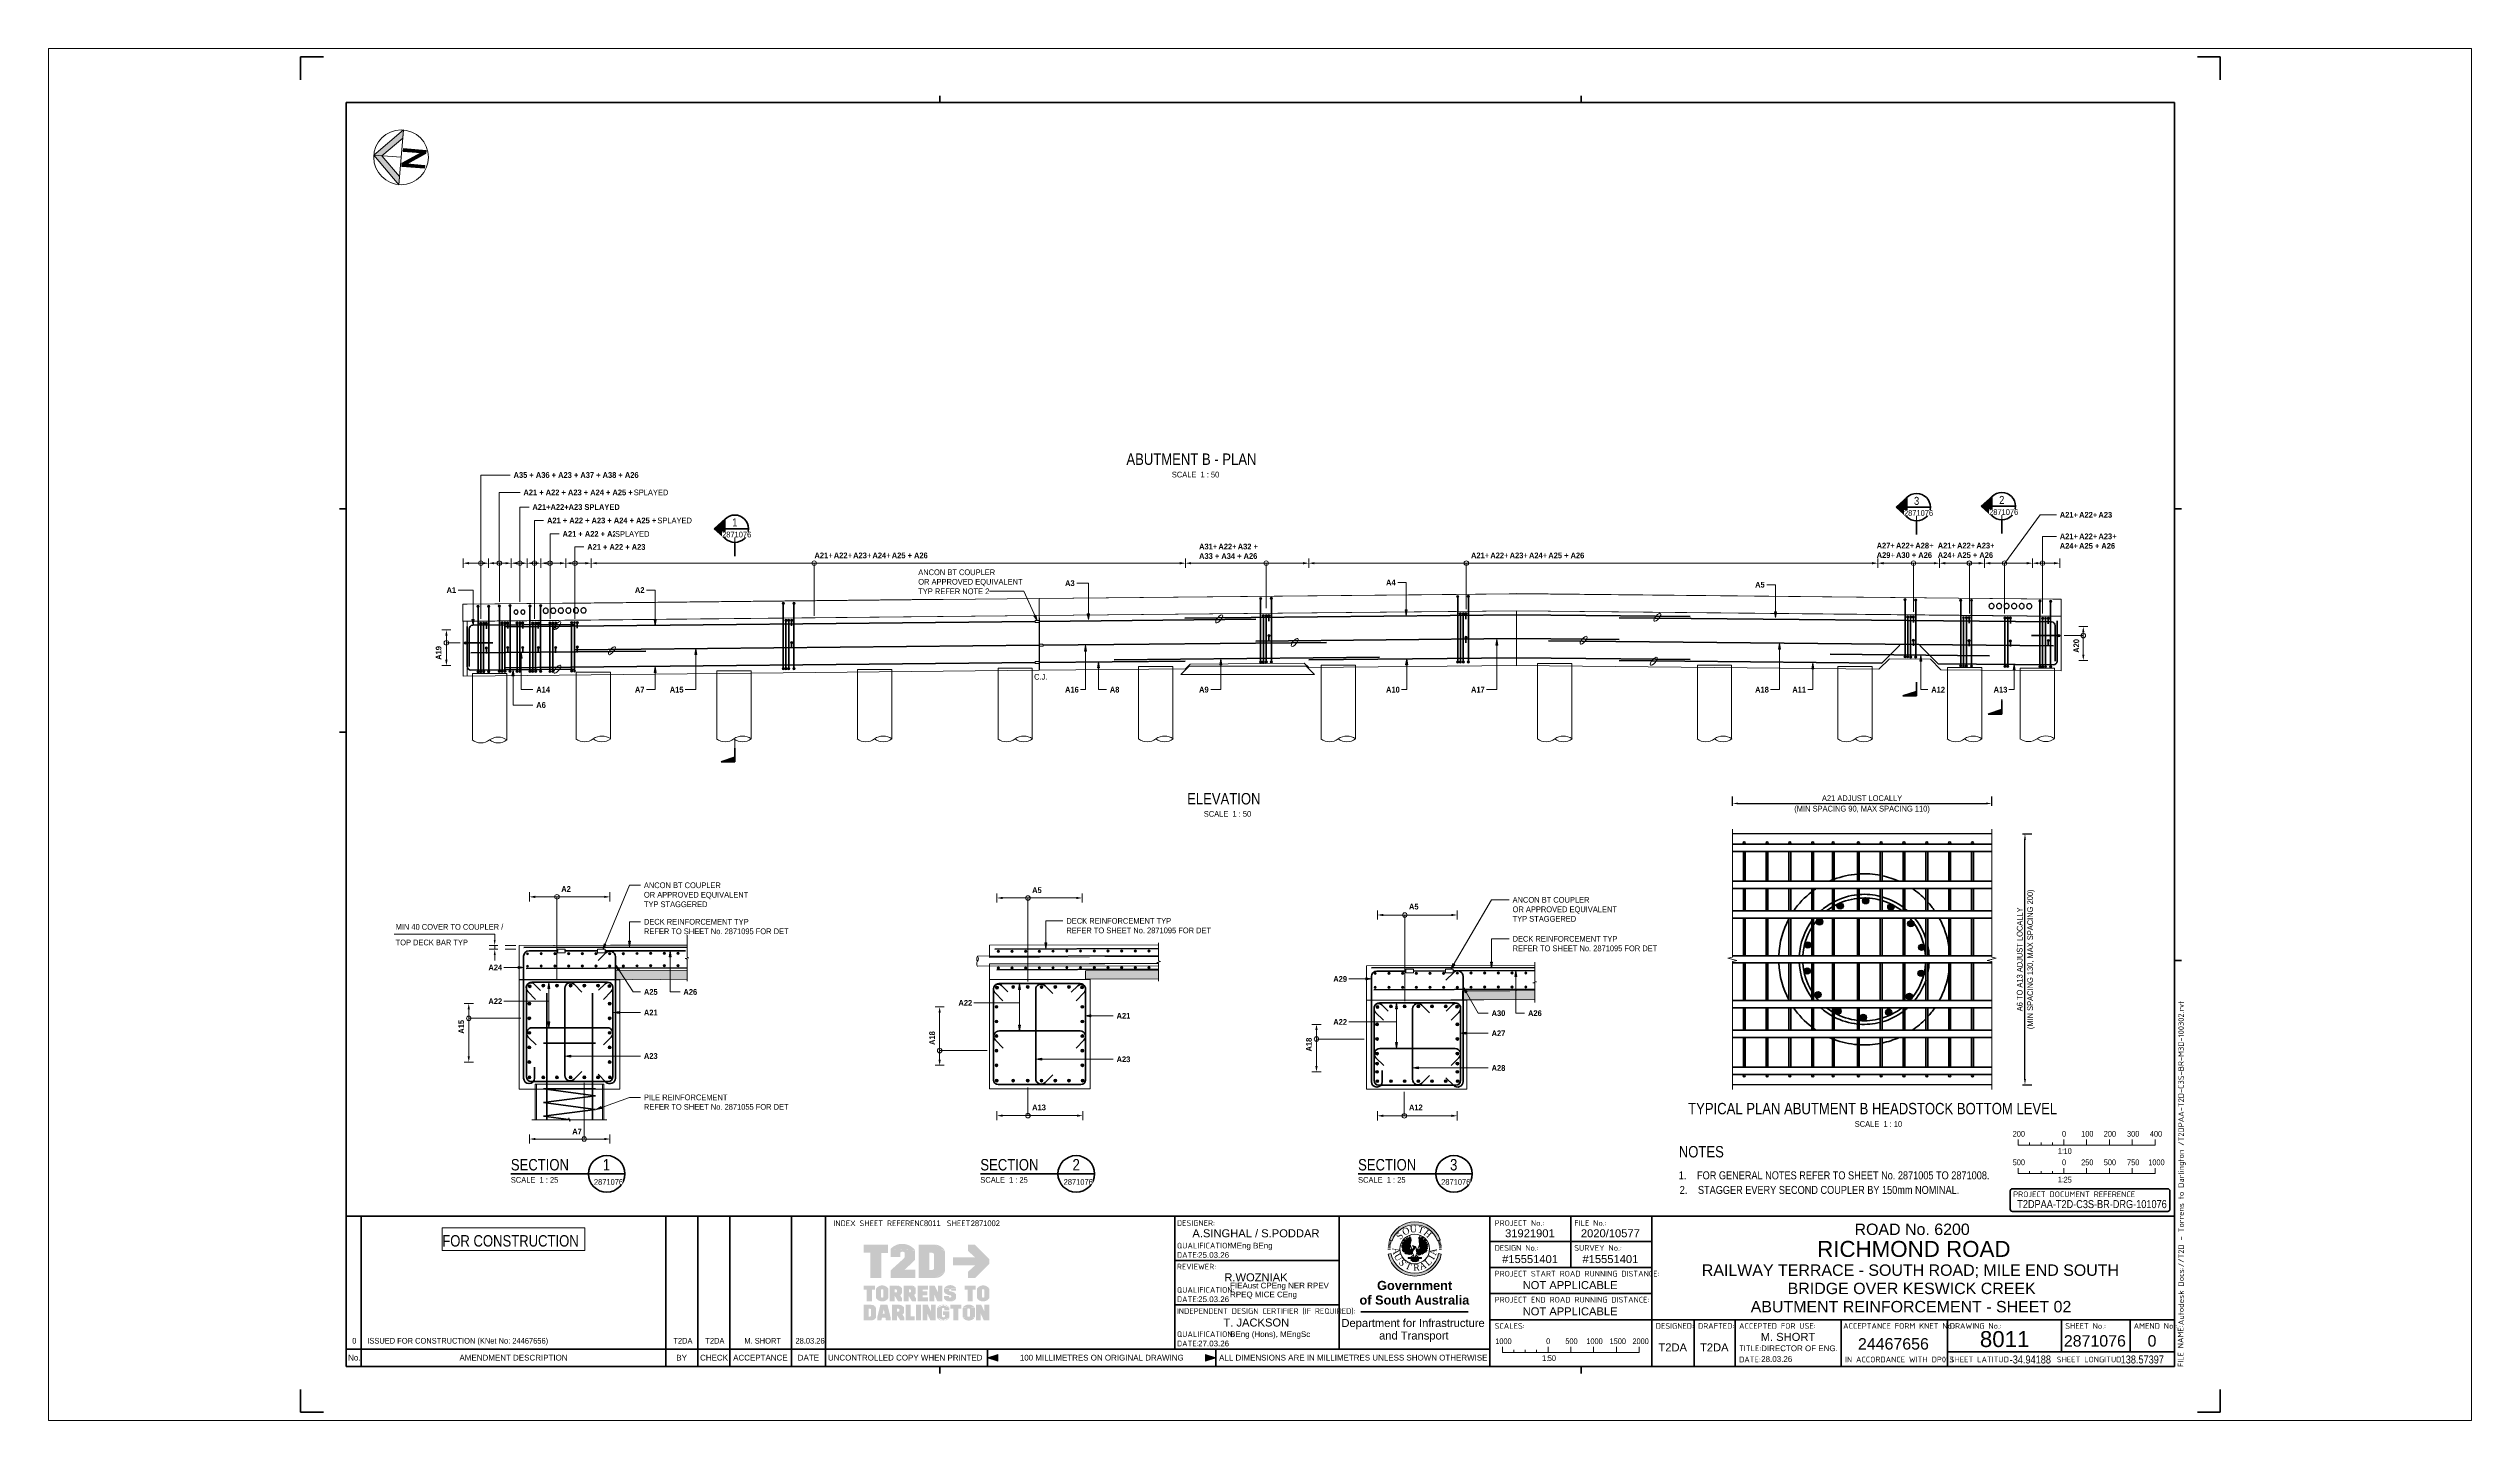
# Paper-space layout 'Layout1' of a CAD drawing. Header units: metres. Extents: x -0.11 to 0.95, y 0 to 0.6.
# The model-space entities are those that its viewports show. They can reach past a viewport. Long polylines and large blocks are cut down to what shows.
import ezdxf

# ---------------------------------------------------------------- set-up
doc = ezdxf.new("R2010")
doc.units = ezdxf.units.M
doc.linetypes.add('Dot_Section Line', pattern=[0.02, 0, -0.02])
doc.linetypes.add('JacobsDash', pattern=[0.0045, 0.003, -0.0015])
doc.layers.get('Defpoints').update_dxf_attribs({"color": 41})
for name, color, linetype, lineweight in [('A-ANNO-NOTE-STAMP', 10, 'Continuous', 18), ('BRIDGE-ABUTMENT-CONC', 7, 'Continuous', 50), ('BRIDGE-FRAMING-LINE-18-HID', 7, 'JacobsDash', 18), ('BRIDGE-G-IMPT', 7, 'Continuous', 13), ('D-BDGE', 7, 'Continuous', 13), ('D-BDGE-18-SOLID', 7, 'Continuous', 9), ('D-BDGE-FLOOR', 7, 'Continuous', 50), ('D-BDGE-FLOOR-HID', 7, 'JacobsDash', 18), ('D-BDGE-FLOOR-PAT', 7, 'Continuous', 50), ('D-BDGE-FNDN-LINES-18-HID', 7, 'JacobsDash', 18), ('D-BDGE-FNDN-PILE-CONC', 7, 'Continuous', 50), ('D-BDGE-FRAMING', 7, 'Continuous', 50), ('D-BDGE-LINE', 7, 'Continuous', 9), ('D-ENHA-ANNO-SYMB', 7, 'Continuous', 50), ('D-ENHA-ANNO-TEXT', 7, 'Continuous', 9), ('D-ENHA-GEN-LINE', 7, 'Continuous', 9), ('D-ENHA-TEXT', 7, 'Continuous', 9), ('D-ENHA-TEXT-DIMS', 7, 'Continuous', 9), ('D-ENHA-TITLEBLOCK', 7, 'Continuous', 9), ('G-ANNO-TTLB', 7, 'Continuous', 18)]:
    doc.layers.add(name, color=color, linetype=linetype, lineweight=lineweight)
doc.layers.add('D-BDGE-ANNO-NPLT', color=191, linetype='Continuous', plot=False)
doc.layers.add('D-BDGE-Conduits', color=1, linetype='Continuous', lineweight=9, true_color=0xff0000)
doc.layers.get('D-BDGE-ANNO-NPLT').freeze()
doc.styles.add('Arial', font='arial.ttf', dxfattribs={"height": 0.0025})
doc.styles.add('Arial Narrow', font='ARIALN.TTF', dxfattribs={"height": 0.125})
doc.styles.add('Arial Narrow_1', font='ARIALN.TTF', dxfattribs={"height": 0.175})
doc.styles.add('Arial Narrow_2', font='ARIALN.TTF', dxfattribs={"height": 0.0035})
doc.styles.add('Arial Narrow_3', font='ARIALN.TTF', dxfattribs={"height": 0.005})
doc.styles.add('Arial Narrow_4', font='ARIALN.TTF', dxfattribs={"height": 0.0625})
doc.styles.add('Arial Narrow_5', font='ARIALN.TTF', dxfattribs={"height": 0.025})
doc.styles.add('Arial Narrow_6', font='ARIALN.TTF', dxfattribs={"height": 0.0025})
doc.styles.add('Arial Narrow_7', font='ARIALN.TTF', dxfattribs={"width": 0.9, "height": 0.0025})
doc.styles.add('Arial Narrow_B', font='ARIALNB.TTF', dxfattribs={"height": 0.125})
doc.styles.add('Arial Narrow_B_1', font='ARIALNB.TTF', dxfattribs={"height": 0.0625})
doc.styles.add('Arial_1', font='arial.ttf', dxfattribs={"height": 0.0035})
doc.styles.add('Arial_2', font='arial.ttf', dxfattribs={"height": 0.005})
doc.styles.add('Arial_3', font='arial.ttf', dxfattribs={"height": 0.007})
doc.styles.add('Arial_B', font='arialbd.ttf', dxfattribs={"height": 0.004})
doc.styles.add('ISOCPEUR', font='isocpeur.ttf', dxfattribs={"height": 0.0025})
doc.styles.add('Times New Roman', font='times.ttf', dxfattribs={"height": 0.008001})
doc.dimstyles.new('Dimension_Standard_O__mm__2', dxfattribs={"dimscale": 0.3048, "dimtxt": 0.063964, "dimasz": 0.205052, "dimexe": 0.19685, "dimexo": 0.123031, "dimgap": 0.123031, "dimtad": 1, "dimdec": 0, "dimlfac": 1000, "dimzin": 0, "dimdsep": 46, "dimtxsty": 'Arial Narrow_4', "dimsah": 1, "dimcen": 0.09, "dimaunit": 1, "dimadec": 4, "dimazin": 0, "dimtfac": 1, "dimtdec": 4, "dimtix": 1, "dimtmove": 0, "dimatfit": 3, "dimfxl": 1, "dimtvp": 1, "dimtfill": 1, "dimtolj": 1, "dimtzin": 0, "dimlwd": 18, "dimlwe": 18, "dimarcsym": 2})
doc.dimstyles.new('Dimension_Standard_T_REO', dxfattribs={"dimscale": 0.3048, "dimtxt": 0.025586, "dimasz": 0.082021, "dimexe": 0.098425, "dimexo": 0.0625, "dimgap": 0.032808, "dimtad": 1, "dimdec": 0, "dimlfac": 1000, "dimzin": 0, "dimdsep": 46, "dimtxsty": 'Arial Narrow_5', "dimsah": 1, "dimcen": 0.09, "dimaunit": 1, "dimadec": 4, "dimazin": 0, "dimtfac": 1, "dimtdec": 4, "dimtix": 1, "dimtmove": 0, "dimatfit": 3, "dimfxl": 0.098425, "dimfxlon": 1, "dimtvp": 1, "dimtolj": 1, "dimtzin": 0, "dimlwd": 25, "dimlwe": 25, "dimarcsym": 2})

# ---------------------------------------------------------------- blocks, each defined once
blk = doc.blocks.new('T2DPAA-T2D-PWA-DE-XRF-000001 - Drawing3_dwg-6272381-ABUTMENT REINFORCEMENT - SHEET 02')
at = {"layer": 'BRIDGE-G-IMPT'}
h = blk.add_hatch(color=256, dxfattribs=at)
edge = h.paths.add_edge_path()
edge.add_line((0.1549, 0.1015), (0.1515, 0.1021))
edge.add_arc((0.1226, 0.1077), 0.0295, 190.997, 349.003, ccw=False)
edge.add_line((0.0937, 0.1021), (0.0903, 0.1015))
edge.add_arc((0.1226, 0.1077), 0.0329, 190.997, 349.003)
edge = h.paths.add_edge_path()
edge.add_arc((0.1226, 0.1077), 0.0329, 20.0475, 159.9525, ccw=False)
edge.add_line((0.1535, 0.119), (0.1503, 0.1178))
edge.add_arc((0.1226, 0.1077), 0.0295, 20.0475, 159.9525)
edge.add_line((0.0949, 0.1178), (0.0917, 0.119))
h = blk.add_hatch(color=256, dxfattribs=at)
edge = h.paths.add_edge_path()
edge.add_arc((0.1226, 0.1077), 0.0329, 161.3902, 162.9856, ccw=False)
edge.add_line((0.0915, 0.1183), (0.0914, 0.1182))
edge.add_line((0.0915, 0.1183), (0.0947, 0.1172))
edge.add_line((0.0947, 0.1171), (0.0947, 0.1172))
edge.add_arc((0.1226, 0.1077), 0.0295, 161.3902, 162.9856)
edge.add_line((0.0944, 0.1163), (0.0911, 0.1174))
h = blk.add_hatch(color=256, dxfattribs=at)
edge = h.paths.add_edge_path()
edge.add_line((0.1206, 0.1074), (0.1207, 0.1074))
edge.add_line((0.1207, 0.1074), (0.1206, 0.1074))
edge = h.paths.add_edge_path()
edge.add_line((0.1166, 0.11), (0.1166, 0.1074))
edge.add_line((0.1166, 0.1074), (0.1183, 0.1065))
edge.add_line((0.1183, 0.1065), (0.119, 0.1076))
edge.add_line((0.119, 0.1076), (0.1204, 0.1079))
edge.add_line((0.1204, 0.1079), (0.1207, 0.1074))
edge.add_line((0.1207, 0.1074), (0.1211, 0.1067))
edge.add_line((0.1211, 0.1067), (0.1187, 0.1008))
edge.add_line((0.1187, 0.1008), (0.1178, 0.1012))
edge.add_line((0.1178, 0.1012), (0.1166, 0.1008))
edge.add_line((0.1166, 0.1008), (0.1161, 0.1012))
edge.add_line((0.1161, 0.1012), (0.1147, 0.101))
edge.add_line((0.1147, 0.101), (0.1143, 0.1017))
edge.add_line((0.1143, 0.1017), (0.1131, 0.1012))
edge.add_line((0.1131, 0.1012), (0.1128, 0.1022))
edge.add_line((0.1128, 0.1022), (0.1119, 0.1019))
edge.add_line((0.1119, 0.1019), (0.1119, 0.1029))
edge.add_line((0.1119, 0.1029), (0.1105, 0.1027))
edge.add_line((0.1105, 0.1027), (0.1107, 0.1043))
edge.add_line((0.1107, 0.1043), (0.1091, 0.1041))
edge.add_line((0.1091, 0.1041), (0.1095, 0.1057))
edge.add_line((0.1095, 0.1057), (0.1077, 0.106))
edge.add_line((0.1077, 0.106), (0.1081, 0.1069))
edge.add_line((0.1081, 0.1069), (0.1072, 0.1074))
edge.add_line((0.1072, 0.1074), (0.1081, 0.1091))
edge.add_line((0.1081, 0.1091), (0.1069, 0.11))
edge.add_line((0.1069, 0.11), (0.1081, 0.1112))
edge.add_line((0.1081, 0.1112), (0.1069, 0.1122))
edge.add_line((0.1069, 0.1122), (0.1085, 0.113))
edge.add_line((0.1085, 0.113), (0.1072, 0.1143))
edge.add_line((0.1072, 0.1143), (0.1095, 0.1145))
edge.add_line((0.1095, 0.1145), (0.1081, 0.116))
edge.add_line((0.1081, 0.116), (0.1105, 0.116))
edge.add_line((0.1105, 0.116), (0.1088, 0.1179))
edge.add_line((0.1088, 0.1179), (0.1119, 0.1163))
edge.add_line((0.1119, 0.1163), (0.1105, 0.1193))
edge.add_line((0.1105, 0.1193), (0.1138, 0.1172))
edge.add_line((0.1138, 0.1172), (0.1121, 0.121))
edge.add_line((0.1121, 0.121), (0.1147, 0.1181))
edge.add_line((0.1147, 0.1181), (0.1143, 0.1224))
edge.add_line((0.1143, 0.1224), (0.1159, 0.1188))
edge.add_line((0.1159, 0.1188), (0.1166, 0.1236))
edge.add_line((0.1166, 0.1236), (0.1171, 0.1207))
edge.add_line((0.1171, 0.1207), (0.1178, 0.1214))
edge.add_line((0.1178, 0.1214), (0.118, 0.1179))
edge.add_line((0.118, 0.1179), (0.1171, 0.1131))
edge.add_line((0.1171, 0.1131), (0.1178, 0.111))
edge.add_line((0.1178, 0.111), (0.1166, 0.11))
for points in [[(0.1105, 0.1193), (0.1088, 0.1179), (0.1119, 0.1163)], [(0.1369, 0.1093), (0.1385, 0.1081), (0.1367, 0.1074), (0.1376, 0.106), (0.1357, 0.106), (0.1367, 0.1043), (0.1348, 0.1043), (0.1348, 0.1031), (0.1336, 0.1034), (0.1331, 0.1022), (0.1322, 0.1024), (0.1317, 0.1015), (0.1305, 0.1017), (0.1301, 0.101), (0.1296, 0.1015), (0.1291, 0.1005), (0.1286, 0.1008), (0.1277, 0.1003), (0.1275, 0.101), (0.1268, 0.1003), (0.1251, 0.1029), (0.1242, 0.1065), (0.1246, 0.1076), (0.1263, 0.1076), (0.127, 0.1067), (0.1284, 0.1072), (0.1291, 0.11), (0.1275, 0.1112), (0.1282, 0.1133), (0.1275, 0.1219), (0.1284, 0.121), (0.1289, 0.1236), (0.1294, 0.1193), (0.1312, 0.1226), (0.1305, 0.1191), (0.1331, 0.1212), (0.1317, 0.1179), (0.1348, 0.1195), (0.1324, 0.116), (0.1364, 0.1179), (0.1341, 0.1155), (0.1371, 0.116), (0.1355, 0.1143), (0.1381, 0.1141), (0.1364, 0.1131), (0.1383, 0.1124), (0.1367, 0.1114), (0.1385, 0.11)], [(0.1312, 0.1226), (0.1331, 0.1212), (0.1305, 0.1191)], [(0.1348, 0.1195), (0.1364, 0.1179), (0.1324, 0.116)], [(0.1069, 0.1122), (0.1069, 0.11), (0.1081, 0.1112)], [(0.1081, 0.116), (0.1072, 0.1143), (0.1095, 0.1145)], [(0.1077, 0.106), (0.1091, 0.1041), (0.1095, 0.1057)], [(0.1105, 0.1027), (0.1119, 0.1019), (0.1119, 0.1029)], [(0.1225, 0.0967), (0.1233, 0.0985), (0.1277, 0.0943), (0.1263, 0.0929), (0.1237, 0.092), (0.1202, 0.0924), (0.1176, 0.0943), (0.1218, 0.0984)], [(0.1291, 0.1005), (0.1301, 0.101), (0.1296, 0.1015)], [(0.1317, 0.1015), (0.1331, 0.1022), (0.1322, 0.1024)], [(0.1383, 0.1124), (0.1381, 0.1141), (0.1364, 0.1131)]]:
    blk.add_hatch(color=256, dxfattribs=at).paths.add_polyline_path(points)
h = blk.add_hatch(color=256, dxfattribs=at)
edge = h.paths.add_edge_path()
edge.add_line((0.154, 0.1174), (0.1508, 0.1163))
edge.add_arc((0.1226, 0.1077), 0.0295, 17.0144, 18.6098)
edge.add_line((0.1505, 0.1172), (0.1505, 0.1171))
edge.add_line((0.1505, 0.1172), (0.1537, 0.1183))
edge.add_line((0.1538, 0.1182), (0.1537, 0.1183))
edge.add_arc((0.1226, 0.1077), 0.0329, 17.0144, 18.6098, ccw=False)
h = blk.add_hatch(color=256, dxfattribs=at)
edge = h.paths.add_edge_path()
edge.add_line((0.0931, 0.1083), (0.0897, 0.1083))
edge.add_arc((0.1226, 0.1077), 0.0329, 177.3415, 178.9368, ccw=False)
edge.add_line((0.0897, 0.1094), (0.0897, 0.1093))
edge.add_line((0.0897, 0.1094), (0.0932, 0.1092))
edge.add_line((0.0932, 0.1091), (0.0932, 0.1092))
edge.add_arc((0.1226, 0.1077), 0.0295, 177.3415, 178.9368)
h = blk.add_hatch(color=256, dxfattribs=at)
edge = h.paths.add_edge_path()
edge.add_line((0.0931, 0.1069), (0.0897, 0.1068))
edge.add_arc((0.1226, 0.1077), 0.0329, 180, 181.5953, ccw=False)
edge.add_line((0.0897, 0.1078), (0.0897, 0.1077))
edge.add_line((0.0897, 0.1078), (0.0931, 0.1078))
edge.add_line((0.0931, 0.1077), (0.0931, 0.1078))
edge.add_arc((0.1226, 0.1077), 0.0295, 180, 181.5953)
h = blk.add_hatch(color=256, dxfattribs=at)
edge = h.paths.add_edge_path()
edge.add_arc((0.1226, 0.1077), 0.0329, 174.6829, 176.2783, ccw=False)
edge.add_line((0.0899, 0.1109), (0.0898, 0.1108))
edge.add_line((0.0899, 0.1109), (0.0933, 0.1106))
edge.add_line((0.0933, 0.1105), (0.0933, 0.1106))
edge.add_arc((0.1226, 0.1077), 0.0295, 174.6829, 176.2783)
edge.add_line((0.0932, 0.1096), (0.0898, 0.1099))
h = blk.add_hatch(color=256, dxfattribs=at)
edge = h.paths.add_edge_path()
edge.add_arc((0.1226, 0.1077), 0.0329, 172.0244, 173.6197, ccw=False)
edge.add_line((0.09, 0.1124), (0.09, 0.1123))
edge.add_line((0.09, 0.1124), (0.0934, 0.1119))
edge.add_line((0.0934, 0.1118), (0.0934, 0.1119))
edge.add_arc((0.1226, 0.1077), 0.0295, 172.0244, 173.6197)
edge.add_line((0.0933, 0.111), (0.0899, 0.1114))
h = blk.add_hatch(color=256, dxfattribs=at)
edge = h.paths.add_edge_path()
edge.add_arc((0.1226, 0.1077), 0.0329, 169.3658, 170.9612, ccw=False)
edge.add_line((0.0903, 0.1139), (0.0903, 0.1138))
edge.add_line((0.0903, 0.1139), (0.0937, 0.1133))
edge.add_line((0.0936, 0.1132), (0.0937, 0.1133))
edge.add_arc((0.1226, 0.1077), 0.0295, 169.3658, 170.9612)
edge.add_line((0.0935, 0.1124), (0.0901, 0.1129))
h = blk.add_hatch(color=256, dxfattribs=at)
edge = h.paths.add_edge_path()
edge.add_arc((0.1226, 0.1077), 0.0329, 166.7073, 168.3026, ccw=False)
edge.add_line((0.0906, 0.1154), (0.0906, 0.1153))
edge.add_line((0.0906, 0.1154), (0.0939, 0.1146))
edge.add_line((0.0939, 0.1145), (0.0939, 0.1146))
edge.add_arc((0.1226, 0.1077), 0.0295, 166.7073, 168.3026)
edge.add_line((0.0937, 0.1137), (0.0904, 0.1144))
h = blk.add_hatch(color=256, dxfattribs=at)
edge = h.paths.add_edge_path()
edge.add_line((0.0941, 0.115), (0.0907, 0.1159))
edge.add_arc((0.1226, 0.1077), 0.0329, 164.0488, 165.6441, ccw=False)
edge.add_line((0.091, 0.1169), (0.091, 0.1168))
edge.add_line((0.091, 0.1169), (0.0943, 0.1159))
edge.add_line((0.0943, 0.1158), (0.0943, 0.1159))
edge.add_arc((0.1226, 0.1077), 0.0295, 164.0488, 165.6441)
h = blk.add_hatch(color=256, dxfattribs=at)
edge = h.paths.add_edge_path()
edge.add_line((0.1232, 0.1095), (0.1225, 0.1076))
edge.add_line((0.1225, 0.1076), (0.1207, 0.1074))
edge.add_line((0.1207, 0.1074), (0.1207, 0.1074))
edge.add_line((0.1207, 0.1074), (0.1216, 0.1086))
edge.add_line((0.1216, 0.1086), (0.1197, 0.1119))
edge.add_line((0.1197, 0.1119), (0.1232, 0.1107))
edge.add_line((0.1232, 0.1107), (0.1239, 0.1098))
edge.add_line((0.1239, 0.1098), (0.1232, 0.1095))
h = blk.add_hatch(color=256, dxfattribs=at)
edge = h.paths.add_edge_path()
edge.add_arc((0.1226, 0.1077), 0.0295, 14.3559, 15.9512)
edge.add_line((0.1509, 0.1159), (0.1509, 0.1158))
edge.add_line((0.1509, 0.1159), (0.1542, 0.1169))
edge.add_line((0.1542, 0.1168), (0.1542, 0.1169))
edge.add_arc((0.1226, 0.1077), 0.0329, 14.3559, 15.9512, ccw=False)
edge.add_line((0.1545, 0.1159), (0.1511, 0.115))
h = blk.add_hatch(color=256, dxfattribs=at)
edge = h.paths.add_edge_path()
edge.add_line((0.1548, 0.1144), (0.1514, 0.1137))
edge.add_arc((0.1226, 0.1077), 0.0295, 11.6974, 13.2927)
edge.add_line((0.1512, 0.1146), (0.1513, 0.1145))
edge.add_line((0.1512, 0.1146), (0.1546, 0.1154))
edge.add_line((0.1546, 0.1153), (0.1546, 0.1154))
edge.add_arc((0.1226, 0.1077), 0.0329, 11.6974, 13.2927, ccw=False)
h = blk.add_hatch(color=256, dxfattribs=at)
edge = h.paths.add_edge_path()
edge.add_arc((0.1226, 0.1077), 0.0295, 9.0388, 10.6342)
edge.add_line((0.1515, 0.1133), (0.1515, 0.1132))
edge.add_line((0.1515, 0.1133), (0.1549, 0.1139))
edge.add_line((0.1549, 0.1138), (0.1549, 0.1139))
edge.add_arc((0.1226, 0.1077), 0.0329, 9.0388, 10.6342, ccw=False)
edge.add_line((0.1551, 0.1129), (0.1517, 0.1124))
h = blk.add_hatch(color=256, dxfattribs=at)
edge = h.paths.add_edge_path()
edge.add_arc((0.1226, 0.1077), 0.0295, 6.3803, 7.9756)
edge.add_line((0.1518, 0.1119), (0.1518, 0.1118))
edge.add_line((0.1518, 0.1119), (0.1552, 0.1124))
edge.add_line((0.1552, 0.1123), (0.1552, 0.1124))
edge.add_arc((0.1226, 0.1077), 0.0329, 6.3803, 7.9756, ccw=False)
edge.add_line((0.1553, 0.1114), (0.1519, 0.111))
h = blk.add_hatch(color=256, dxfattribs=at)
edge = h.paths.add_edge_path()
edge.add_line((0.1554, 0.1099), (0.152, 0.1096))
edge.add_arc((0.1226, 0.1077), 0.0295, 3.7217, 5.3171)
edge.add_line((0.1519, 0.1106), (0.1519, 0.1105))
edge.add_line((0.1519, 0.1106), (0.1553, 0.1109))
edge.add_line((0.1553, 0.1108), (0.1553, 0.1109))
edge.add_arc((0.1226, 0.1077), 0.0329, 3.7217, 5.3171, ccw=False)
h = blk.add_hatch(color=256, dxfattribs=at)
edge = h.paths.add_edge_path()
edge.add_line((0.1555, 0.1083), (0.1521, 0.1083))
edge.add_arc((0.1226, 0.1077), 0.0295, 1.0632, 2.6585)
edge.add_line((0.152, 0.1092), (0.152, 0.1091))
edge.add_line((0.152, 0.1092), (0.1554, 0.1094))
edge.add_line((0.1555, 0.1093), (0.1554, 0.1094))
edge.add_arc((0.1226, 0.1077), 0.0329, 1.0632, 2.6585, ccw=False)
h = blk.add_hatch(color=256, dxfattribs=at)
edge = h.paths.add_edge_path()
edge.add_line((0.1555, 0.1068), (0.152, 0.1069))
edge.add_arc((0.1226, 0.1077), 0.0295, 358.4047, 360)
edge.add_line((0.1521, 0.1078), (0.1521, 0.1077))
edge.add_line((0.1521, 0.1078), (0.1555, 0.1078))
edge.add_line((0.1555, 0.1077), (0.1555, 0.1078))
edge.add_arc((0.1226, 0.1077), 0.0329, 358.4047, 360, ccw=False)
for p, q in [((0.0917, 0.119), (0.0949, 0.1178)), ((0.1105, 0.1193), (0.1088, 0.1179)), ((0.1119, 0.1163), (0.1105, 0.1193)), ((0.1305, 0.1191), (0.1312, 0.1226)), ((0.1331, 0.1212), (0.1305, 0.1191)), ((0.1312, 0.1226), (0.1331, 0.1212)), ((0.1324, 0.116), (0.1348, 0.1195)), ((0.1348, 0.1195), (0.1364, 0.1179)), ((0.1503, 0.1178), (0.1535, 0.119)), ((0.0903, 0.1015), (0.0937, 0.1021)), ((0.1069, 0.1122), (0.1069, 0.11)), ((0.1081, 0.1112), (0.1069, 0.1122)), ((0.1069, 0.11), (0.1081, 0.1112)), ((0.1081, 0.116), (0.1072, 0.1143)), ((0.1072, 0.1143), (0.1095, 0.1145)), ((0.1077, 0.106), (0.1091, 0.1041)), ((0.1095, 0.1057), (0.1077, 0.106)), ((0.1095, 0.1145), (0.1081, 0.116)), ((0.1088, 0.1179), (0.1119, 0.1163)), ((0.1091, 0.1041), (0.1095, 0.1057)), ((0.1119, 0.1029), (0.1105, 0.1027)), ((0.1105, 0.1027), (0.1119, 0.1019)), ((0.1119, 0.1019), (0.1119, 0.1029)), ((0.115, 0.0967), (0.1197, 0.0967)), ((0.1211, 0.1003), (0.1173, 0.0974)), ((0.1244, 0.1003), (0.1272, 0.0974)), ((0.1256, 0.0967), (0.1308, 0.0967)), ((0.1296, 0.1015), (0.1291, 0.1005)), ((0.1291, 0.1005), (0.1301, 0.101)), ((0.1301, 0.101), (0.1296, 0.1015)), ((0.1322, 0.1024), (0.1317, 0.1015)), ((0.1317, 0.1015), (0.1331, 0.1022)), ((0.1331, 0.1022), (0.1322, 0.1024)), ((0.1364, 0.1179), (0.1324, 0.116)), ((0.1381, 0.1141), (0.1364, 0.1131)), ((0.1364, 0.1131), (0.1383, 0.1124)), ((0.1383, 0.1124), (0.1381, 0.1141)), ((0.1515, 0.1021), (0.1549, 0.1015))]:
    blk.add_line(p, q, dxfattribs=at)
at = {"layer": 'BRIDGE-G-IMPT', "flags": 128}
for points in [[(0.1085, 0.113), (0.1072, 0.1143), (0.1095, 0.1145), (0.1081, 0.116), (0.1105, 0.116), (0.1088, 0.1179), (0.1119, 0.1163), (0.1105, 0.1193), (0.1138, 0.1172), (0.1121, 0.121), (0.1147, 0.1181), (0.1143, 0.1224), (0.1159, 0.1188), (0.1166, 0.1236), (0.1171, 0.1207), (0.1178, 0.1214), (0.118, 0.1179), (0.1171, 0.1131), (0.119, 0.1076), (0.1204, 0.1079), (0.1211, 0.1067), (0.1187, 0.1008), (0.1178, 0.1012), (0.1166, 0.1008), (0.1161, 0.1012), (0.1147, 0.101), (0.1143, 0.1017), (0.1131, 0.1012), (0.1128, 0.1022), (0.1119, 0.1019), (0.1119, 0.1029), (0.1105, 0.1027), (0.1107, 0.1043), (0.1091, 0.1041), (0.1095, 0.1057), (0.1077, 0.106), (0.1081, 0.1069), (0.1072, 0.1074), (0.1081, 0.1091), (0.1069, 0.11), (0.1081, 0.1112), (0.1069, 0.1122), (0.1087, 0.1131)], [(0.1199, 0.1031), (0.1225, 0.0967), (0.1251, 0.1029), (0.1242, 0.1065), (0.1246, 0.1076), (0.1263, 0.1076), (0.1282, 0.1133), (0.1275, 0.1219), (0.1284, 0.121), (0.1289, 0.1236), (0.1294, 0.1193), (0.1312, 0.1226), (0.1305, 0.1191), (0.1331, 0.1212), (0.1317, 0.1179), (0.1348, 0.1195), (0.1324, 0.116), (0.1364, 0.1179), (0.1341, 0.1155), (0.1371, 0.116), (0.1355, 0.1143), (0.1381, 0.1141), (0.1364, 0.1131), (0.1383, 0.1124), (0.1367, 0.1114), (0.1385, 0.11), (0.1369, 0.1093), (0.1385, 0.1081), (0.1367, 0.1074), (0.1376, 0.106), (0.1357, 0.106), (0.1367, 0.1043), (0.1348, 0.1043), (0.1348, 0.1031), (0.1336, 0.1034), (0.1331, 0.1022), (0.1322, 0.1024), (0.1317, 0.1015), (0.1305, 0.1017), (0.1301, 0.101), (0.1296, 0.1015), (0.1291, 0.1005), (0.1286, 0.1008), (0.1277, 0.1003), (0.1275, 0.101), (0.1268, 0.1003), (0.1251, 0.1029)], [(0.1206, 0.0974), (0.1145, 0.0974), (0.1145, 0.0962), (0.1194, 0.0962)], [(0.119, 0.1076), (0.1183, 0.1065), (0.1166, 0.1074), (0.1166, 0.11), (0.1178, 0.111)], [(0.1218, 0.0984), (0.1176, 0.0943), (0.1202, 0.0924), (0.1237, 0.092), (0.1263, 0.0929), (0.1277, 0.0943), (0.1233, 0.0985)], [(0.1239, 0.1098), (0.1244, 0.1091), (0.1246, 0.1076)], [(0.1246, 0.0974), (0.1308, 0.0974), (0.1308, 0.0962), (0.126, 0.0962)], [(0.1263, 0.1076), (0.127, 0.1067), (0.1284, 0.1072), (0.1291, 0.11), (0.1275, 0.1112)]]:
    blk.add_lwpolyline(points, dxfattribs=at)
blk.add_lwpolyline([(0.1206, 0.1074), (0.1216, 0.1086), (0.1197, 0.1119), (0.1232, 0.1107), (0.1239, 0.1098), (0.1232, 0.1095), (0.1225, 0.1076)], close=True, dxfattribs=at)
at = {"layer": 'BRIDGE-G-IMPT'}
blk.add_circle((0.1226, 0.1077), 0.018, dxfattribs=at)
for radius, start, end in [(0.0329, 20.0475, 159.9525), (0.0295, 20.0475, 159.9525), (0.0329, 190.997, 349.003), (0.0295, 190.997, 349.003)]:
    blk.add_arc((0.1226, 0.1077), radius, start, end, dxfattribs=at)
at = {"layer": 'BRIDGE-G-IMPT', "lineweight": 9, "char_height": 0.008, "attachment_point": 2, "line_spacing_factor": 1.029793, "style": 'Times New Roman'}
for s, insert, width, rotation in [('S', (0.1012, 0.1263), 0.008041, 49.0663), ('O', (0.1099, 0.133), 0.010353, 26.6943), ('U', (0.1205, 0.136), 0.010353, 4.3222), ('T', (0.1314, 0.1347), 0.008744, 341.9502), ('H', (0.141, 0.1293), 0.010353, 319.5782), ('A', (0.104, 0.106), 0.010353, 279.6978), ('U', (0.1058, 0.0996), 0.010353, 300.15), ('S', (0.1107, 0.0935), 0.008041, 310.3575), ('T', (0.1164, 0.0903), 0.008744, 336.9699), ('R', (0.1244, 0.0893), 0.009549, 3.701), ('A', (0.1307, 0.0909), 0.010353, 21.3382), ('L', (0.1363, 0.0949), 0.008744, 42.375), ('I', (0.1395, 0.0995), 0.004825, 60.5783), ('A', (0.141, 0.1048), 0.010353, 83.64)]:
    blk.add_mtext(s, dxfattribs=dict(at, insert=insert, width=width, rotation=rotation))
blk = doc.blocks.new('T2DPAA-T2D-PWA-DE-XRF-000001 - Standard-6272838-ABUTMENT REINFORCEMENT - SHEET 02')
at = {"layer": 'BRIDGE-G-IMPT', "lineweight": 9}
for points in [[(0.3055, 0.0254), (0.3055, 0.0239), (0.3055, 0.0224), (0.301, 0.0239)], [(0.3965, 0.0254), (0.401, 0.0239), (0.3965, 0.0224), (0.3965, 0.0239)]]:
    blk.add_hatch(color=256, dxfattribs=at).paths.add_polyline_path(points)
at = {"layer": 'D-ENHA-TITLEBLOCK', "true_color": 0x1d4a5c}
h = blk.add_hatch(color=139, dxfattribs=at)
edge = h.paths.add_edge_path()
edge.add_line((0.2623, 0.0443), (0.2623, 0.0452))
edge.add_arc((0.2616, 0.044), 0.00145, 58.8241, 99.793)
edge.add_line((0.2613, 0.0454), (0.2613, 0.0441))
edge.add_arc((0.2616, 0.0455), 0.00141, 259.7202, 301.6629)
edge = h.paths.add_edge_path()
edge.add_arc((0.2625, 0.0448), 0.00224, 301.808, 330.1086, ccw=False)
edge.add_line((0.2637, 0.0429), (0.2645, 0.0415))
edge.add_line((0.2645, 0.0415), (0.2645, 0.0403))
edge.add_line((0.2645, 0.0403), (0.2627, 0.0403))
edge.add_line((0.2627, 0.0403), (0.2613, 0.0425))
edge.add_line((0.2613, 0.0425), (0.2613, 0.0403))
edge.add_line((0.2613, 0.0403), (0.2591, 0.0403))
edge.add_line((0.2591, 0.0403), (0.2591, 0.0471))
edge.add_line((0.2591, 0.0471), (0.2624, 0.0471))
edge.add_arc((0.2623, 0.0446), 0.00248, 32.8357, 87.7033, ccw=False)
edge.add_line((0.2644, 0.046), (0.2644, 0.0437))
edge = h.paths.add_edge_path()
edge.add_line((0.2674, 0.0527), (0.2674, 0.0537))
edge.add_arc((0.2667, 0.0524), 0.00145, 58.8241, 99.793)
edge.add_line((0.2665, 0.0539), (0.2665, 0.0526))
edge.add_arc((0.2667, 0.0539), 0.00141, 259.7202, 301.6629)
edge = h.paths.add_edge_path()
edge.add_arc((0.2676, 0.0532), 0.00224, 301.808, 330.1086, ccw=False)
edge.add_line((0.2688, 0.0513), (0.2696, 0.0499))
edge.add_line((0.2696, 0.0499), (0.2696, 0.0487))
edge.add_line((0.2696, 0.0487), (0.2678, 0.0487))
edge.add_line((0.2678, 0.0487), (0.2664, 0.051))
edge.add_line((0.2664, 0.051), (0.2664, 0.0487))
edge.add_line((0.2664, 0.0487), (0.2642, 0.0487))
edge.add_line((0.2642, 0.0487), (0.2642, 0.0555))
edge.add_line((0.2642, 0.0555), (0.2676, 0.0555))
edge.add_arc((0.2675, 0.0531), 0.00248, 32.8357, 87.7033, ccw=False)
edge.add_line((0.2695, 0.0544), (0.2695, 0.0521))
edge = h.paths.add_edge_path()
edge.add_line((0.2499, 0.0422), (0.2499, 0.0452))
edge.add_arc((0.2491, 0.0441), 0.00138, 56.3448, 98.7814)
edge.add_line((0.2489, 0.0454), (0.2489, 0.0419))
edge.add_arc((0.2491, 0.0433), 0.00138, 261.2186, 303.6552)
edge = h.paths.add_edge_path()
edge.add_line((0.2613, 0.0527), (0.2613, 0.0537))
edge.add_arc((0.2606, 0.0524), 0.00145, 58.8241, 99.793)
edge.add_line((0.2603, 0.0539), (0.2603, 0.0526))
edge.add_arc((0.2606, 0.0539), 0.00141, 259.7202, 301.6629)
edge = h.paths.add_edge_path()
edge.add_line((0.2502, 0.0403), (0.2467, 0.0403))
edge.add_line((0.2467, 0.0403), (0.2467, 0.0471))
edge.add_line((0.2467, 0.0471), (0.2501, 0.0471))
edge.add_arc((0.25, 0.0447), 0.00241, 26.2483, 85.5583, ccw=False)
edge.add_line((0.2521, 0.0457), (0.2521, 0.0416))
edge.add_arc((0.2502, 0.0424), 0.00209, 270, 338.4707, ccw=False)
h.paths.add_polyline_path([(0.2555, 0.0451), (0.255, 0.0432), (0.2559, 0.0432)])
h.paths.add_polyline_path([(0.2585, 0.0415), (0.2585, 0.0403), (0.2564, 0.0403), (0.2562, 0.0415), (0.2547, 0.0415), (0.2544, 0.0403), (0.2526, 0.0403), (0.2526, 0.0415), (0.254, 0.0471), (0.2571, 0.0471)])
h.paths.add_polyline_path([(0.2673, 0.042), (0.269, 0.042), (0.269, 0.0403), (0.2651, 0.0403), (0.2651, 0.0471), (0.2673, 0.0471)])
h.paths.add_polyline_path([(0.2718, 0.0403), (0.2696, 0.0403), (0.2696, 0.0471), (0.2718, 0.0471)])
h.paths.add_polyline_path([(0.2762, 0.0441), (0.2762, 0.0471), (0.2782, 0.0471), (0.2782, 0.0403), (0.2759, 0.0403), (0.2746, 0.0432), (0.2746, 0.0403), (0.2725, 0.0403), (0.2725, 0.0471), (0.2748, 0.0471)])
edge = h.paths.add_edge_path()
edge.add_arc((0.2817, 0.0424), 0.000774, 214.5178, 325.4822)
edge.add_line((0.2823, 0.0419), (0.2823, 0.0427))
edge.add_line((0.2823, 0.0427), (0.2815, 0.0427))
edge.add_line((0.2815, 0.0427), (0.2815, 0.0443))
edge.add_line((0.2815, 0.0443), (0.2842, 0.0443))
edge.add_line((0.2842, 0.0443), (0.2842, 0.0415))
edge.add_arc((0.2819, 0.0428), 0.00262, 274.1131, 330.4929, ccw=False)
edge.add_arc((0.2815, 0.0434), 0.00327, 260.2337, 279.7663, ccw=False)
edge.add_arc((0.2812, 0.0429), 0.00275, 208.3817, 264.7517, ccw=False)
edge.add_line((0.2788, 0.0416), (0.2788, 0.0458))
edge.add_arc((0.2812, 0.0445), 0.00268, 94.8448, 152.8409, ccw=False)
edge.add_arc((0.2815, 0.0424), 0.00482, 83.0812, 96.9188, ccw=False)
edge.add_arc((0.2818, 0.0444), 0.00278, 31.3102, 83.6241, ccw=False)
edge.add_line((0.2842, 0.0459), (0.2842, 0.0447))
edge.add_line((0.2842, 0.0447), (0.282, 0.0447))
edge.add_line((0.282, 0.0447), (0.282, 0.0455))
edge.add_arc((0.2815, 0.0451), 0.000641, 40.732, 139.268)
edge.add_line((0.281, 0.0455), (0.281, 0.0419))
h.paths.add_polyline_path([(0.2882, 0.0403), (0.2859, 0.0403), (0.2859, 0.0454), (0.2846, 0.0454), (0.2846, 0.0471), (0.2895, 0.0471), (0.2895, 0.0454), (0.2882, 0.0454)])
edge = h.paths.add_edge_path()
edge.add_arc((0.2927, 0.0429), 0.00104, 239.6549, 300.3451)
edge.add_line((0.2932, 0.042), (0.2932, 0.0454))
edge.add_arc((0.2927, 0.0445), 0.00103, 59.5446, 120.4554)
edge.add_line((0.2921, 0.0454), (0.2921, 0.042))
edge = h.paths.add_edge_path()
edge.add_arc((0.2927, 0.0434), 0.00323, 212.7347, 327.2653, ccw=False)
edge.add_line((0.29, 0.0417), (0.29, 0.0458))
edge.add_arc((0.2927, 0.044), 0.00323, 32.6408, 147.3592, ccw=False)
edge.add_line((0.2954, 0.0458), (0.2954, 0.0417))
h.paths.add_polyline_path([(0.3017, 0.0403), (0.2993, 0.0403), (0.298, 0.0432), (0.298, 0.0403), (0.2959, 0.0403), (0.2959, 0.0471), (0.2982, 0.0471), (0.2996, 0.0441), (0.2996, 0.0471), (0.3017, 0.0471)])
edge = h.paths.add_edge_path()
edge.add_arc((0.299, 0.0513), 0.00104, 239.6549, 300.3451)
edge.add_line((0.2995, 0.0504), (0.2995, 0.0538))
edge.add_arc((0.299, 0.0529), 0.00103, 59.5446, 120.4554)
edge.add_line((0.2985, 0.0538), (0.2985, 0.0504))
edge = h.paths.add_edge_path()
edge.add_arc((0.299, 0.0518), 0.00323, 212.7347, 327.2653, ccw=False)
edge.add_line((0.2963, 0.0501), (0.2963, 0.0542))
edge.add_arc((0.299, 0.0524), 0.00323, 32.6408, 147.3592, ccw=False)
edge.add_line((0.3017, 0.0542), (0.3017, 0.0501))
h.paths.add_polyline_path([(0.2945, 0.0487), (0.2923, 0.0487), (0.2923, 0.0538), (0.2909, 0.0538), (0.2909, 0.0555), (0.2958, 0.0555), (0.2958, 0.0538), (0.2945, 0.0538)])
edge = h.paths.add_edge_path()
edge.add_line((0.2872, 0.0518), (0.2872, 0.0499))
edge.add_arc((0.2849, 0.0513), 0.0027, 273.7285, 329.3952, ccw=False)
edge.add_line((0.285, 0.0486), (0.2841, 0.0486))
edge.add_arc((0.2842, 0.0512), 0.00266, 210.1626, 267.7624, ccw=False)
edge.add_line((0.2819, 0.0499), (0.2819, 0.051))
edge.add_line((0.2819, 0.051), (0.2841, 0.051))
edge.add_arc((0.2845, 0.0508), 0.000522, 155.2714, 300.4507)
edge.add_arc((0.2846, 0.0508), 0.000487, 289.6558, 416.8121)
edge.add_line((0.2849, 0.0512), (0.2834, 0.0515))
edge.add_arc((0.2841, 0.054), 0.00253, 213.4271, 255.8381, ccw=False)
edge.add_line((0.2819, 0.0526), (0.2819, 0.0544))
edge.add_arc((0.2846, 0.0525), 0.00325, 35.8397, 144.1603, ccw=False)
edge.add_line((0.2872, 0.0544), (0.2872, 0.0533))
edge.add_line((0.2872, 0.0533), (0.2851, 0.0533))
edge.add_arc((0.2846, 0.0535), 0.000494, 335.3316, 479.9481)
edge.add_arc((0.2845, 0.0535), 0.000428, 103.9979, 246.4243)
edge.add_line((0.2843, 0.0531), (0.2853, 0.0529))
edge.add_arc((0.2849, 0.0501), 0.00281, 35.1328, 82.3403, ccw=False)
h.paths.add_polyline_path([(0.2792, 0.0526), (0.2792, 0.0555), (0.2812, 0.0555), (0.2812, 0.0487), (0.2789, 0.0487), (0.2776, 0.0517), (0.2776, 0.0487), (0.2755, 0.0487), (0.2755, 0.0555), (0.2778, 0.0555)])
h.paths.add_polyline_path([(0.2725, 0.053), (0.2746, 0.053), (0.2746, 0.0513), (0.2725, 0.0513), (0.2725, 0.0504), (0.2748, 0.0504), (0.2748, 0.0487), (0.2703, 0.0487), (0.2703, 0.0555), (0.2748, 0.0555), (0.2748, 0.0538), (0.2725, 0.0538)])
edge = h.paths.add_edge_path()
edge.add_arc((0.2615, 0.0532), 0.00224, 301.808, 330.1086, ccw=False)
edge.add_line((0.2627, 0.0513), (0.2635, 0.0499))
edge.add_line((0.2635, 0.0499), (0.2635, 0.0487))
edge.add_line((0.2635, 0.0487), (0.2617, 0.0487))
edge.add_line((0.2617, 0.0487), (0.2603, 0.051))
edge.add_line((0.2603, 0.051), (0.2603, 0.0487))
edge.add_line((0.2603, 0.0487), (0.2581, 0.0487))
edge.add_line((0.2581, 0.0487), (0.2581, 0.0555))
edge.add_line((0.2581, 0.0555), (0.2614, 0.0555))
edge.add_arc((0.2613, 0.0531), 0.00248, 32.8357, 87.7033, ccw=False)
edge.add_line((0.2634, 0.0544), (0.2634, 0.0521))
edge = h.paths.add_edge_path()
edge.add_line((0.2543, 0.0538), (0.2543, 0.0504))
edge.add_arc((0.2548, 0.0513), 0.00104, 239.6549, 300.3451)
edge.add_line((0.2553, 0.0504), (0.2553, 0.0538))
edge.add_arc((0.2548, 0.0529), 0.00103, 59.5446, 120.4554)
edge = h.paths.add_edge_path()
edge.add_line((0.2521, 0.0501), (0.2521, 0.0542))
edge.add_arc((0.2548, 0.0524), 0.00323, 32.6408, 147.3592, ccw=False)
edge.add_line((0.2575, 0.0542), (0.2575, 0.0501))
edge.add_arc((0.2548, 0.0518), 0.00323, 212.7347, 327.2653, ccw=False)
h.paths.add_polyline_path([(0.2503, 0.0487), (0.248, 0.0487), (0.248, 0.0538), (0.2467, 0.0538), (0.2467, 0.0555), (0.2516, 0.0555), (0.2516, 0.0538), (0.2503, 0.0538)])
h.paths.add_polyline_path([(0.3017, 0.0672), (0.3017, 0.0651), (0.2955, 0.0588), (0.2924, 0.0588), (0.2924, 0.0616), (0.2955, 0.0644), (0.2858, 0.0644), (0.2858, 0.0679), (0.2955, 0.0679), (0.2924, 0.0707), (0.2924, 0.0734), (0.2955, 0.0734)])
edge = h.paths.add_edge_path()
edge.add_line((0.2768, 0.0699), (0.2754, 0.0699))
edge.add_line((0.2754, 0.0699), (0.2754, 0.0624))
edge.add_line((0.2754, 0.0624), (0.2768, 0.0624))
edge.add_arc((0.2767, 0.0633), 0.000915, 277.9427, 335.4563)
edge.add_line((0.2775, 0.0629), (0.2775, 0.0694))
edge.add_arc((0.2767, 0.0689), 0.000957, 31.2517, 83.8556)
edge = h.paths.add_edge_path()
edge.add_line((0.2781, 0.0589), (0.2707, 0.0589))
edge.add_line((0.2707, 0.0589), (0.2707, 0.0734))
edge.add_line((0.2707, 0.0734), (0.2781, 0.0734))
edge.add_arc((0.2777, 0.0683), 0.00519, 26.2483, 85.5583, ccw=False)
edge.add_line((0.2823, 0.0705), (0.2823, 0.0617))
edge.add_arc((0.2781, 0.0634), 0.00451, 270, 338.4707, ccw=False)
edge = h.paths.add_edge_path()
edge.add_line((0.2627, 0.0699), (0.2627, 0.0681))
edge.add_line((0.2627, 0.0681), (0.2585, 0.0681))
edge.add_line((0.2585, 0.0681), (0.2585, 0.0716))
edge.add_arc((0.2636, 0.0668), 0.00703, 37.1177, 136.9917, ccw=False)
edge.add_line((0.2692, 0.071), (0.2692, 0.0671))
edge.add_arc((0.2674, 0.0677), 0.00193, 316.9738, 340.8309, ccw=False)
edge.add_line((0.2688, 0.0664), (0.268, 0.0656))
edge.add_line((0.268, 0.0656), (0.2646, 0.0625))
edge.add_line((0.2646, 0.0625), (0.2693, 0.0625))
edge.add_line((0.2693, 0.0625), (0.2693, 0.0588))
edge.add_line((0.2693, 0.0588), (0.2585, 0.0588))
edge.add_line((0.2585, 0.0588), (0.2585, 0.0622))
edge.add_line((0.2585, 0.0622), (0.2638, 0.067))
edge.add_line((0.2638, 0.067), (0.2647, 0.068))
edge.add_line((0.2647, 0.068), (0.2647, 0.0699))
edge.add_arc((0.2637, 0.0691), 0.00131, 40.7337, 139.2663)
h.paths.add_polyline_path([(0.2467, 0.0734), (0.2573, 0.0734), (0.2573, 0.0698), (0.2544, 0.0698), (0.2544, 0.0589), (0.2496, 0.0589), (0.2496, 0.0699), (0.2467, 0.0699)])
at = {"layer": 'D-ENHA-GEN-LINE'}
for p, q in [((0.5265, 0.0287), (0.5265, 0.0262)), ((0.5265, 0.0262), (0.5865, 0.0262)), ((0.5315, 0.0274), (0.5315, 0.0262)), ((0.5365, 0.0274), (0.5365, 0.0262)), ((0.5415, 0.0274), (0.5415, 0.0262)), ((0.5465, 0.0287), (0.5465, 0.0262)), ((0.5565, 0.0287), (0.5565, 0.0262)), ((0.5665, 0.0287), (0.5665, 0.0262)), ((0.5765, 0.0287), (0.5765, 0.0262)), ((0.5865, 0.0287), (0.5865, 0.0262))]:
    blk.add_line(p, q, dxfattribs=at)
at = {"layer": 'D-ENHA-TITLEBLOCK', "color": 8, "lineweight": 35, "true_color": 0x808080}
for p, q in [((0, 0.594), (0.01, 0.594)), ((0, 0.584), (0, 0.594)), ((0.831, 0.594), (0.841, 0.594)), ((0.841, 0.594), (0.841, 0.584)), ((0, 0), (0, 0.01)), ((0.01, 0), (0, 0)), ((0.831, 0), (0.841, 0)), ((0.841, 0), (0.841, 0.01))]:
    blk.add_line(p, q, dxfattribs=at)
at = {"layer": 'D-ENHA-TITLEBLOCK', "lineweight": 100}
for p, q in [((0.02, 0.574), (0.02, 0.02)), ((0.821, 0.574), (0.02, 0.574)), ((0.821, 0.02), (0.821, 0.574)), ((0.821, 0.086), (0.02, 0.086)), ((0.23, 0.02), (0.23, 0.086)), ((0.383, 0.086), (0.383, 0.0277)), ((0.455, 0.086), (0.455, 0.0277)), ((0.521, 0.086), (0.521, 0.02)), ((0.592, 0.086), (0.592, 0.02)), ((0.4645, 0.044), (0.5115, 0.044)), ((0.02, 0.02), (0.821, 0.02))]:
    blk.add_line(p, q, dxfattribs=at)
at = {"layer": 'D-ENHA-TITLEBLOCK', "lineweight": 50}
for p, q in [((0.28, 0.577), (0.28, 0.574)), ((0.561, 0.577), (0.561, 0.574)), ((0.017, 0.396), (0.02, 0.396)), ((0.821, 0.396), (0.824, 0.396)), ((0.017, 0.298), (0.02, 0.298)), ((0.821, 0.198), (0.824, 0.198)), ((0.749, 0.097), (0.749, 0.089)), ((0.818, 0.098), (0.75, 0.098)), ((0.819, 0.089), (0.819, 0.097)), ((0.75, 0.088), (0.818, 0.088)), ((0.28, 0.02), (0.28, 0.017)), ((0.561, 0.02), (0.561, 0.017))]:
    blk.add_line(p, q, dxfattribs=at)
at = {"layer": 'D-ENHA-TITLEBLOCK', "lineweight": 35}
for p, q in [((0.0265, 0.02), (0.0265, 0.086)), ((0.16, 0.02), (0.16, 0.086)), ((0.174, 0.02), (0.174, 0.086)), ((0.188, 0.02), (0.188, 0.086)), ((0.215, 0.02), (0.215, 0.086)), ((0.5565, 0.086), (0.5565, 0.0635)), ((0.521, 0.0748), (0.592, 0.0748)), ((0.455, 0.0665), (0.383, 0.0665)), ((0.521, 0.0635), (0.592, 0.0635)), ((0.455, 0.0471), (0.383, 0.0471)), ((0.521, 0.052), (0.592, 0.052)), ((0.521, 0.0405), (0.821, 0.0405)), ((0.6105, 0.0405), (0.6105, 0.02)), ((0.6285, 0.0405), (0.6285, 0.02)), ((0.675, 0.0405), (0.675, 0.02)), ((0.7215, 0.0405), (0.7215, 0.02)), ((0.7715, 0.0265), (0.7715, 0.0405)), ((0.8015, 0.0265), (0.8015, 0.0405)), ((0.521, 0.0277), (0.02, 0.0277)), ((0.301, 0.02), (0.301, 0.0277)), ((0.401, 0.02), (0.401, 0.0277)), ((0.821, 0.0265), (0.7215, 0.0265))]:
    blk.add_line(p, q, dxfattribs=at)
at = {"layer": 'D-ENHA-TITLEBLOCK'}
for p, q in [((0.3055, 0.0254), (0.301, 0.0239)), ((0.301, 0.0239), (0.3055, 0.0224)), ((0.3055, 0.0239), (0.3055, 0.0254)), ((0.3055, 0.0224), (0.3055, 0.0239)), ((0.3965, 0.0254), (0.3965, 0.0239)), ((0.401, 0.0239), (0.3965, 0.0254)), ((0.3965, 0.0239), (0.3965, 0.0224)), ((0.3965, 0.0224), (0.401, 0.0239))]:
    blk.add_line(p, q, dxfattribs=at)
at = {"layer": 'D-ENHA-TITLEBLOCK', "lineweight": 50}
for centre, start, end in [((0.75, 0.097), 90, 180), ((0.818, 0.097), 0, 90), ((0.75, 0.089), 180, 270), ((0.818, 0.089), 270, 0)]:
    blk.add_arc(centre, 0.001, start, end, dxfattribs=at)
at = {"xscale": 0.3600000000000081, "yscale": 0.3600000000000081, "zscale": 0.3600000000000081}
blk.add_blockref('T2DPAA-T2D-PWA-DE-XRF-000001 - Drawing3_dwg-6272381-ABUTMENT REINFORCEMENT - SHEET 02', (0.444, 0.0328), dxfattribs=at)
at = {"layer": 'D-ENHA-TITLEBLOCK', "attachment_point": 1}
for s, insert, char_height, width, style in [('PROJECT DOCUMENT REFERENCE', (0.7503, 0.0968), 0.0025, 0.058764, 'ISOCPEUR'), ('INDEX SHEET REFERENCE:', (0.2334, 0.0841), 0.0025, 0.046899, 'ISOCPEUR'), ('SHEET', (0.2831, 0.0841), 0.0025, 0.011544, 'ISOCPEUR'), ('DESIGNER:', (0.3839, 0.0842), 0.0025, 0.018118, 'ISOCPEUR'), ('PROJECT No.:', (0.5231, 0.0842), 0.0025, 0.02397, 'ISOCPEUR'), ('FILE No.:', (0.558, 0.0842), 0.0025, 0.015553, 'ISOCPEUR'), ('QUALIFICATION:', (0.3839, 0.0743), 0.0025, 0.027498, 'ISOCPEUR'), ('DATE:', (0.3839, 0.0702), 0.0025, 0.010582, 'ISOCPEUR'), ('REVIEWER:', (0.3839, 0.0651), 0.0025, 0.01916, 'ISOCPEUR'), ('DESIGN No.:', (0.5231, 0.0733), 0.0025, 0.020844, 'ISOCPEUR'), ('SURVEY No.:', (0.558, 0.0733), 0.0025, 0.023008, 'ISOCPEUR'), ('QUALIFICATION:', (0.3839, 0.0549), 0.0025, 0.027498, 'ISOCPEUR'), ('Government', (0.4716, 0.0576), 0.004, 0.040004, 'Arial_B'), ('PROJECT START ROAD RUNNING DISTANCE:', (0.5231, 0.062), 0.0025, 0.079207, 'ISOCPEUR'), ('DATE:', (0.3839, 0.0508), 0.0025, 0.010582, 'ISOCPEUR'), ('INDEPENDENT DESIGN CERTIFIER (IF REQUIRED):', (0.3839, 0.0456), 0.0025, 0.08546, 'ISOCPEUR'), ('of South Australia', (0.4639, 0.0512), 0.004, 0.058523, 'Arial_B'), ('PROJECT END ROAD RUNNING DISTANCE:', (0.5231, 0.0506), 0.0025, 0.073835, 'ISOCPEUR'), ('QUALIFICATION:', (0.3839, 0.0355), 0.0025, 0.027498, 'ISOCPEUR'), ('Department for Infrastructure ', (0.456, 0.0409), 0.0035, 0.078004, 'Arial_1'), ('and Transport', (0.4725, 0.0354), 0.0035, 0.037599, 'Arial_1'), ('SCALES:', (0.5231, 0.0391), 0.0025, 0.014911, 'ISOCPEUR'), ('1000', (0.5234, 0.0324), 0.0025, 0.006927, 'Arial Narrow_7'), ('0', (0.5457, 0.0324), 0.0025, 0.001732, 'Arial Narrow_7'), ('500', (0.5541, 0.0324), 0.0025, 0.005195, 'Arial Narrow_7'), ('1000', (0.5633, 0.0324), 0.0025, 0.006927, 'Arial Narrow_7'), ('1500', (0.5735, 0.0324), 0.0025, 0.006927, 'Arial Narrow_7'), ('2000', (0.5835, 0.0324), 0.0025, 0.006927, 'Arial Narrow_7'), ('DESIGNED:', (0.5937, 0.0391), 0.0025, 0.018118, 'ISOCPEUR'), ('DRAFTED:', (0.6122, 0.0391), 0.0025, 0.017557, 'ISOCPEUR'), ('ACCEPTED FOR USE:', (0.6302, 0.0391), 0.0025, 0.037118, 'ISOCPEUR'), ('ACCEPTANCE FORM KNET No.:', (0.6758, 0.0391), 0.0025, 0.054435, 'ISOCPEUR'), ('DRAWING No.:', (0.7225, 0.0391), 0.0025, 0.024772, 'ISOCPEUR'), ('SHEET No.:', (0.7731, 0.0391), 0.0025, 0.019722, 'ISOCPEUR'), ('AMEND No.:', (0.8031, 0.0391), 0.0025, 0.020603, 'ISOCPEUR'), ('No. ', (0.0208, 0.0252), 0.0025, 0.007215, 'Arial'), ('AMENDMENT DESCRIPTION ', (0.0696, 0.0252), 0.0025, 0.058283, 'Arial'), ('BY ', (0.1646, 0.0252), 0.0025, 0.006814, 'Arial'), ('CHECK', (0.175, 0.0252), 0.0025, 0.014751, 'Arial'), ('ACCEPTANCE', (0.1895, 0.0252), 0.0025, 0.028861, 'Arial'), ('DATE ', (0.2178, 0.0252), 0.0025, 0.012506, 'Arial'), ('UNCONTROLLED COPY WHEN PRINTED', (0.231, 0.0252), 0.0025, 0.082173, 'Arial'), ('100 MILLIMETRES ON ORIGINAL DRAWING ', (0.3151, 0.0252), 0.0025, 0.088186, 'Arial'), ('DATE:', (0.3839, 0.0314), 0.0025, 0.010582, 'ISOCPEUR'), ('ALL DIMENSIONS ARE IN MILLIMETRES UNLESS SHOWN OTHERWISE ', (0.4024, 0.0252), 0.0025, 0.143101, 'Arial'), ('1:', (0.5439, 0.025), 0.0025, 0.002886, 'Arial Narrow_6'), ('50', (0.5464, 0.025), 0.0025, 0.003463, 'Arial Narrow_7'), ('TITLE:', (0.6302, 0.0293), 0.0025, 0.010903, 'ISOCPEUR'), ('DATE:', (0.6302, 0.0244), 0.0025, 0.010582, 'ISOCPEUR'), ('IN ACCORDANCE WITH DP013', (0.6766, 0.0244), 0.0025, 0.05227, 'ISOCPEUR'), ('SHEET LATITUDE', (0.7225, 0.0244), 0.0025, 0.030945, 'ISOCPEUR'), ('SHEET LONGITUDE', (0.7694, 0.0244), 0.0025, 0.03303, 'ISOCPEUR')]:
    blk.add_mtext(s, dxfattribs=dict(at, insert=insert, char_height=char_height, width=width, style=style))
at = {"layer": 'D-ENHA-TITLEBLOCK', "insert": (0.8224, 0.0198), "char_height": 0.0025, "width": 0.021966, "attachment_point": 1, "rotation": 90, "style": 'ISOCPEUR'}
blk.add_mtext('FILE NAME: ', dxfattribs=at)
blk = doc.blocks.new('Viewport - Section Ɵ-4899530-ABUTMENT REINFORCEMENT - SHEET 02')
at = {"layer": 'D-ENHA-ANNO-SYMB'}
blk.add_line((0.05, 0), (0, 0), dxfattribs=at)
blk.add_circle((0.042, 0), 0.008, dxfattribs=at)
at = {"layer": 'D-ENHA-ANNO-SYMB', "lineweight": 9, "insert": (0, 0.0065), "char_height": 0.005, "width": 0.031266, "attachment_point": 1, "style": 'Arial Narrow_3'}
blk.add_mtext('SECTION', dxfattribs=at)
blk = doc.blocks.new('NorthArrowRotation - DIT_Civil_North Arrow Rotation-5504214-ABUTMENT REINFORCEMENT - SHEET 02')
at = {"layer": 'D-ENHA-GEN-LINE'}
for points in [[(-0.012, 0.001), (0.001, 0.012), (0.0007, 0.0084), (-0.0084, 0.0007), (-0.0007, -0.0084), (-0.001, -0.012)], [(0.0087, 0.0019), (0.0009, 0.0026), (0.001, 0.0039), (0.011, 0.003), (0.0108, 0.0017), (0.0026, -0.0029), (0.0104, -0.0036), (0.0103, -0.0048), (0.0003, -0.004), (0.0004, -0.0026)]]:
    blk.add_hatch(color=256, dxfattribs=at).paths.add_polyline_path(points)
for p, q in [((0.001, 0.012), (-0.012, 0.001)), ((-0.001, -0.012), (0.001, 0.012)), ((0.0007, 0.0084), (0.001, 0.012)), ((-0.012, 0.001), (0, 0)), ((-0.012, 0.001), (-0.001, -0.012)), ((-0.0084, 0.0007), (0.0007, 0.0084)), ((-0.0007, -0.0084), (-0.0084, 0.0007)), ((0.0087, 0.0019), (0.0004, -0.0026)), ((0.001, 0.0039), (0.0009, 0.0026)), ((0.0009, 0.0026), (0.0087, 0.0019)), ((0.011, 0.003), (0.001, 0.0039)), ((0.0026, -0.0029), (0.0108, 0.0017)), ((0.0108, 0.0017), (0.011, 0.003)), ((-0.001, -0.012), (-0.0007, -0.0084)), ((0.0004, -0.0026), (0.0003, -0.004)), ((0.0003, -0.004), (0.0103, -0.0048)), ((0.0104, -0.0036), (0.0026, -0.0029)), ((0.0103, -0.0048), (0.0104, -0.0036))]:
    blk.add_line(p, q, dxfattribs=at)
blk.add_circle((0, 0), 0.012, dxfattribs=at)
blk = doc.blocks.new('DIT_Scale Bar_Instance_v2 - Scale Bar-5497787-ABUTMENT REINFORCEMENT - SHEET 02')
at = {"layer": 'D-ENHA-GEN-LINE', "lineweight": 18}
for p, q in [((-0.02, 0.0027), (-0.02, 0.0003)), ((-0.02, 0.0003), (0.04, 0.0003)), ((-0.015, 0.0014), (-0.015, 0.0003)), ((-0.01, 0.0014), (-0.01, 0.0003)), ((-0.005, 0.0014), (-0.005, 0.0003)), ((0, 0.0027), (0, 0.0003)), ((0.01, 0.0027), (0.01, 0.0003)), ((0.02, 0.0027), (0.02, 0.0003)), ((0.03, 0.0027), (0.03, 0.0003)), ((0.04, 0.0027), (0.04, 0.0003))]:
    blk.add_line(p, q, dxfattribs=at)
at = {"layer": 'D-ENHA-GEN-LINE', "insert": (-0.0026, -0.001), "char_height": 0.0025, "width": 0.002886, "attachment_point": 1, "style": 'Arial Narrow_6'}
blk.add_mtext('1:', dxfattribs=at)
blk = doc.blocks.new('01_SFO_FRP_Pile_CastInPlace_CS - CAST-IN-PLACE PILE - 0750-7668704-DRG-1076 - ABUTMENT B ELEVATION REINFORCEMENT')
at = {"layer": 'D-BDGE-FNDN-LINES-18-HID'}
for p, q in [((-1686.5136, 17.7491), (-1686.5136, 17.6904)), ((-1686.5136, 17.7491), (-1686.1387, 17.7491)), ((-1686.5136, 17.7491), (-1686.1388, 17.7491)), ((-1686.1387, 17.7491), (-1685.7636, 17.7491)), ((-1686.1386, 17.7491), (-1685.7636, 17.7491)), ((-1685.7636, 17.6979), (-1685.7636, 17.7491))]:
    blk.add_line(p, q, dxfattribs=at)
at = {"layer": 'D-BDGE-FNDN-PILE-CONC', "lineweight": 18}
for p, q in [((-1685.7636, 16.2908), (-1685.7636, 17.6979)), ((-1686.5136, 17.6903), (-1686.5136, 16.2846))]:
    blk.add_line(p, q, dxfattribs=at)
blk = doc.blocks.new('01_SFO_FRP_Pile_CastInPlace_CS - CAST-IN-PLACE PILE - 0750-V5-DRG-1076 - ABUTMENT B ELEVATION REINFORCEMENT')
at = {"layer": 'D-BDGE-FNDN-LINES-18-HID'}
for p, q in [((-1683.4336, 17.7797), (-1683.4336, 17.7213)), ((-1683.4336, 17.7797), (-1683.0587, 17.7797)), ((-1683.4336, 17.7797), (-1683.0588, 17.7797)), ((-1683.0587, 17.7797), (-1682.6836, 17.7797)), ((-1683.0586, 17.7797), (-1682.6836, 17.7797)), ((-1682.6836, 17.7289), (-1682.6836, 17.7797))]:
    blk.add_line(p, q, dxfattribs=at)
at = {"layer": 'D-BDGE-FNDN-PILE-CONC', "lineweight": 18}
for p, q in [((-1683.4336, 17.7213), (-1683.4336, 16.2846)), ((-1682.6836, 16.2908), (-1682.6836, 17.7288))]:
    blk.add_line(p, q, dxfattribs=at)
blk = doc.blocks.new('01_SFO_FRP_Pile_CastInPlace_CS - CAST-IN-PLACE PILE - 0750-V6-DRG-1076 - ABUTMENT B ELEVATION REINFORCEMENT')
at = {"layer": 'D-BDGE-FNDN-LINES-18-HID'}
for p, q in [((-1680.3536, 17.8103), (-1680.3536, 17.7523)), ((-1680.3536, 17.8103), (-1679.9787, 17.8103)), ((-1680.3536, 17.8103), (-1679.9788, 17.8103)), ((-1679.9787, 17.8103), (-1679.6036, 17.8103)), ((-1679.9786, 17.8103), (-1679.6036, 17.8103)), ((-1679.6036, 17.7598), (-1679.6036, 17.8103))]:
    blk.add_line(p, q, dxfattribs=at)
at = {"layer": 'D-BDGE-FNDN-PILE-CONC', "lineweight": 18}
for p, q in [((-1680.3536, 17.7522), (-1680.3536, 16.2846)), ((-1679.6036, 16.2908), (-1679.6036, 17.7598))]:
    blk.add_line(p, q, dxfattribs=at)
blk = doc.blocks.new('01_SFO_FRP_Pile_CastInPlace_CS - CAST-IN-PLACE PILE - 0750-V7-DRG-1076 - ABUTMENT B ELEVATION REINFORCEMENT')
at = {"layer": 'D-BDGE-FNDN-LINES-18-HID'}
for p, q in [((-1677.2736, 17.8408), (-1677.2736, 17.7833)), ((-1677.2736, 17.8408), (-1676.8987, 17.8408)), ((-1677.2736, 17.8408), (-1676.8988, 17.8408)), ((-1676.8987, 17.8408), (-1676.5236, 17.8408)), ((-1676.8986, 17.8408), (-1676.5236, 17.8408)), ((-1676.5236, 17.7908), (-1676.5236, 17.8408))]:
    blk.add_line(p, q, dxfattribs=at)
at = {"layer": 'D-BDGE-FNDN-PILE-CONC', "lineweight": 18}
for p, q in [((-1677.2736, 17.7832), (-1677.2736, 16.2846)), ((-1676.5236, 16.2908), (-1676.5236, 17.7907))]:
    blk.add_line(p, q, dxfattribs=at)
blk = doc.blocks.new('01_SFO_FRP_Pile_CastInPlace_CS - CAST-IN-PLACE PILE - 0750-V8-DRG-1076 - ABUTMENT B ELEVATION REINFORCEMENT')
at = {"layer": 'D-BDGE-FNDN-LINES-18-HID'}
for p, q in [((-1670.1937, 17.9026), (-1670.1937, 17.8542)), ((-1670.1937, 17.9026), (-1669.8188, 17.9026)), ((-1670.1937, 17.9026), (-1669.8188, 17.9026)), ((-1669.8188, 17.9026), (-1669.4437, 17.9026)), ((-1669.8186, 17.9026), (-1669.4437, 17.9026)), ((-1669.4437, 17.8617), (-1669.4437, 17.9026))]:
    blk.add_line(p, q, dxfattribs=at)
at = {"layer": 'D-BDGE-FNDN-PILE-CONC', "lineweight": 18}
for p, q in [((-1669.4437, 16.2908), (-1669.4437, 17.8616)), ((-1670.1937, 17.8541), (-1670.1937, 16.2846))]:
    blk.add_line(p, q, dxfattribs=at)
blk = doc.blocks.new('01_SFO_FRP_Pile_CastInPlace_CS - CAST-IN-PLACE PILE - 0750-V9-DRG-1076 - ABUTMENT B ELEVATION REINFORCEMENT')
at = {"layer": 'D-BDGE-FNDN-LINES-18-HID'}
for p, q in [((-1665.4537, 17.9381), (-1665.4537, 17.8923)), ((-1665.4537, 17.9381), (-1665.0787, 17.9381)), ((-1665.4537, 17.9381), (-1665.0787, 17.9381)), ((-1665.0787, 17.9381), (-1664.7037, 17.9381)), ((-1665.0787, 17.9381), (-1664.7037, 17.9381)), ((-1664.7037, 17.8848), (-1664.7037, 17.9381))]:
    blk.add_line(p, q, dxfattribs=at)
at = {"layer": 'D-BDGE-FNDN-PILE-CONC', "lineweight": 18}
for p, q in [((-1665.4537, 17.8923), (-1665.4537, 16.2846)), ((-1664.7037, 16.2908), (-1664.7037, 17.8848))]:
    blk.add_line(p, q, dxfattribs=at)
blk = doc.blocks.new('01_SFO_FRP_Pile_CastInPlace_CS - CAST-IN-PLACE PILE - 0750-V10-DRG-1076 - ABUTMENT B ELEVATION REINFORCEMENT')
at = {"layer": 'D-BDGE-FNDN-LINES-18-HID'}
for p, q in [((-1661.9536, 17.9074), (-1661.9536, 17.8571)), ((-1661.9536, 17.9074), (-1661.5787, 17.9074)), ((-1661.9536, 17.9074), (-1661.5788, 17.9074)), ((-1661.5787, 17.9074), (-1661.2036, 17.9074)), ((-1661.5786, 17.9074), (-1661.2036, 17.9074)), ((-1661.2036, 17.8496), (-1661.2036, 17.9074))]:
    blk.add_line(p, q, dxfattribs=at)
at = {"layer": 'D-BDGE-FNDN-PILE-CONC', "lineweight": 18}
for p, q in [((-1661.9536, 17.8571), (-1661.9536, 16.2846)), ((-1661.2036, 16.2908), (-1661.2036, 17.8495))]:
    blk.add_line(p, q, dxfattribs=at)
blk = doc.blocks.new('01_SFO_FRP_Pile_CastInPlace_CS - CAST-IN-PLACE PILE - 0750-V11-DRG-1076 - ABUTMENT B ELEVATION REINFORCEMENT')
at = {"layer": 'D-BDGE-FNDN-LINES-18-HID'}
for p, q in [((-1658.8737, 17.8767), (-1658.8737, 17.8262)), ((-1658.8737, 17.8767), (-1658.4988, 17.8767)), ((-1658.8737, 17.8767), (-1658.4988, 17.8767)), ((-1658.4988, 17.8767), (-1658.1237, 17.8767)), ((-1658.4986, 17.8767), (-1658.1237, 17.8767)), ((-1658.1237, 17.8186), (-1658.1237, 17.8767))]:
    blk.add_line(p, q, dxfattribs=at)
at = {"layer": 'D-BDGE-FNDN-PILE-CONC', "lineweight": 18}
for p, q in [((-1658.8737, 17.8261), (-1658.8737, 16.2846)), ((-1658.1237, 16.2908), (-1658.1237, 17.8186))]:
    blk.add_line(p, q, dxfattribs=at)
blk = doc.blocks.new('01_SFO_FRP_Pile_CastInPlace_CS - CAST-IN-PLACE PILE - 0750-V12-DRG-1076 - ABUTMENT B ELEVATION REINFORCEMENT')
at = {"layer": 'D-BDGE-FNDN-LINES-18-HID'}
for p, q in [((-1656.4737, 17.8548), (-1656.4737, 17.8021)), ((-1656.4737, 17.8548), (-1656.0988, 17.8548)), ((-1656.4737, 17.8548), (-1656.0988, 17.8548)), ((-1656.0988, 17.8548), (-1655.7237, 17.8548)), ((-1656.0986, 17.8548), (-1655.7237, 17.8548)), ((-1655.7237, 17.7945), (-1655.7237, 17.8548))]:
    blk.add_line(p, q, dxfattribs=at)
at = {"layer": 'D-BDGE-FNDN-PILE-CONC', "lineweight": 18}
for p, q in [((-1656.4737, 17.802), (-1656.4737, 16.2846)), ((-1655.7237, 16.2908), (-1655.7237, 17.7945))]:
    blk.add_line(p, q, dxfattribs=at)
blk = doc.blocks.new('01_SFO_FRP_Pile_CastInPlace_CS - CAST-IN-PLACE PILE - 0750-V13-DRG-1076 - ABUTMENT B ELEVATION REINFORCEMENT')
at = {"layer": 'D-BDGE-FNDN-LINES-18-HID'}
for p, q in [((-1688.7837, 17.7251), (-1688.7837, 17.6676)), ((-1688.7837, 17.7251), (-1688.4088, 17.7251)), ((-1688.7837, 17.7251), (-1688.4088, 17.7251)), ((-1688.4088, 17.7251), (-1688.0337, 17.7251)), ((-1688.4086, 17.7251), (-1688.0337, 17.7251)), ((-1688.0337, 17.6751), (-1688.0337, 17.7251))]:
    blk.add_line(p, q, dxfattribs=at)
at = {"layer": 'D-BDGE-FNDN-PILE-CONC', "lineweight": 18}
for p, q in [((-1688.7837, 17.6675), (-1688.7837, 16.2589)), ((-1688.0337, 16.2651), (-1688.0337, 17.6751))]:
    blk.add_line(p, q, dxfattribs=at)
blk = doc.blocks.new('01_SFO_FRP_Pile_CastInPlace_CS - CAST-IN-PLACE PILE - 0750-V14-DRG-1076 - ABUTMENT B ELEVATION REINFORCEMENT')
at = {"layer": 'D-BDGE-FNDN-LINES-18-HID'}
for p, q in [((-1654.8832, 17.837), (-1654.8832, 17.7861)), ((-1654.8832, 17.837), (-1654.5083, 17.837)), ((-1654.8832, 17.837), (-1654.5084, 17.837)), ((-1654.5083, 17.837), (-1654.1332, 17.837)), ((-1654.5081, 17.837), (-1654.1332, 17.837)), ((-1654.1332, 17.7786), (-1654.1332, 17.837))]:
    blk.add_line(p, q, dxfattribs=at)
at = {"layer": 'D-BDGE-FNDN-PILE-CONC', "lineweight": 18}
for p, q in [((-1654.8832, 17.7861), (-1654.8832, 16.2887)), ((-1654.1332, 16.2948), (-1654.1332, 17.7786))]:
    blk.add_line(p, q, dxfattribs=at)
blk = doc.blocks.new('T2DExtentArrowReinf_v1 - Extent-7486260-DRG-1076 - ABUTMENT B ELEVATION REINFORCEMENT')
at = {"layer": 'D-BDGE-LINE'}
for p, q in [((-1686.1883, 20.1488), (-1686.1883, 20.057)), ((-1686.0633, 20.1388), (-1673.294, 20.1388)), ((-1681.303, 20.1388), (-1681.303, 18.9853)), ((-1673.169, 20.0624), (-1673.169, 20.1388))]:
    blk.add_line(p, q, dxfattribs=at)
blk = doc.blocks.new('T2DExtentArrowReinf_v1 - Extent-6431817-DRG-1076 - ABUTMENT B ELEVATION REINFORCEMENT')
at = {"layer": 'D-BDGE-LINE'}
for p, q in [((-1688.9883, 20.1488), (-1688.9883, 20.057)), ((-1688.8633, 20.1388), (-1688.5633, 20.1388)), ((-1688.6045, 20.1388), (-1688.6045, 18.9197)), ((-1688.4383, 20.0624), (-1688.4383, 20.1388))]:
    blk.add_line(p, q, dxfattribs=at)
blk = doc.blocks.new('T2DExtentArrowReinf_v1 - Extent-6436577-DRG-1076 - ABUTMENT B ELEVATION REINFORCEMENT')
at = {"layer": 'D-BDGE-LINE'}
for p, q in [((-1673.169, 20.0624), (-1673.169, 20.1388)), ((-1670.5927, 20.1388), (-1673.044, 20.1388)), ((-1671.4012, 20.1388), (-1671.4012, 19.153)), ((-1670.4677, 20.1488), (-1670.4677, 20.057))]:
    blk.add_line(p, q, dxfattribs=at)
blk = doc.blocks.new('T2DExtentArrowReinf_v1 - Extent-7485941-DRG-1076 - ABUTMENT B ELEVATION REINFORCEMENT')
at = {"layer": 'D-BDGE-LINE'}
for p, q in [((-1670.4677, 20.0624), (-1670.4677, 20.1388)), ((-1658.1258, 20.1388), (-1670.3427, 20.1388)), ((-1667.0164, 20.1388), (-1667.0164, 19.133)), ((-1658.0008, 20.1488), (-1658.0008, 20.057))]:
    blk.add_line(p, q, dxfattribs=at)
blk = doc.blocks.new('T2DExtentArrowReinf_v1 - Extent-7483503-DRG-1076 - ABUTMENT B ELEVATION REINFORCEMENT')
at = {"layer": 'D-BDGE-LINE'}
for p, q in [((-1688.4383, 20.1488), (-1688.4383, 20.057)), ((-1688.3133, 20.1388), (-1688.0633, 20.1388)), ((-1688.1983, 20.1388), (-1688.1983, 19.2888)), ((-1687.9383, 20.0624), (-1687.9383, 20.1388))]:
    blk.add_line(p, q, dxfattribs=at)
blk = doc.blocks.new('T2DExtentArrowReinf_v1 - Extent-7485974-DRG-1076 - ABUTMENT B ELEVATION REINFORCEMENT')
at = {"layer": 'D-BDGE-LINE'}
for p, q in [((-1658.0008, 20.1488), (-1658.0008, 20.057)), ((-1657.8758, 20.1388), (-1656.7728, 20.1388)), ((-1657.2204, 20.1388), (-1657.2204, 19.0751)), ((-1656.6478, 20.0624), (-1656.6478, 20.1388))]:
    blk.add_line(p, q, dxfattribs=at)
blk = doc.blocks.new('T2DExtentArrowReinf_v1 - Extent-7485796-DRG-1076 - ABUTMENT B ELEVATION REINFORCEMENT')
at = {"layer": 'D-BDGE-LINE'}
for p, q in [((-1656.6478, 20.1488), (-1656.6478, 20.057)), ((-1656.5228, 20.1388), (-1655.7898, 20.1388)), ((-1655.9953, 20.1388), (-1655.9953, 19.0348)), ((-1655.6648, 20.0624), (-1655.6648, 20.1388))]:
    blk.add_line(p, q, dxfattribs=at)
blk = doc.blocks.new('T2DExtentArrowReinf_v1 - Extent-7486028-DRG-1076 - ABUTMENT B ELEVATION REINFORCEMENT')
at = {"layer": 'D-BDGE-LINE'}
for p, q in [((-1655.6648, 20.0624), (-1655.6648, 20.1388)), ((-1654.7398, 20.1388), (-1655.5398, 20.1388)), ((-1655.2248, 20.1388), (-1655.2248, 19.0348)), ((-1654.6148, 20.1488), (-1654.6148, 20.057))]:
    blk.add_line(p, q, dxfattribs=at)
blk = doc.blocks.new('T2DExtentArrowReinf_v1 - Extent-7485513-DRG-1076 - ABUTMENT B ELEVATION REINFORCEMENT')
at = {"layer": 'D-BDGE-LINE'}
for p, q in [((-1654.6148, 20.1488), (-1654.6148, 20.057)), ((-1654.4898, 20.1388), (-1654.1398, 20.1388)), ((-1654.395, 20.1388), (-1654.395, 19.0348)), ((-1654.0148, 20.0624), (-1654.0148, 20.1388))]:
    blk.add_line(p, q, dxfattribs=at)
blk = doc.blocks.new('T2DExtentArrowReinf_v1 - Extent-7405603-DRG-1076 - ABUTMENT B ELEVATION REINFORCEMENT')
at = {"layer": 'D-BDGE-LINE'}
for p, q in [((-1689.2813, 18.6776), (-1689.3576, 18.6776)), ((-1689.3576, 18.0222), (-1689.3576, 18.5526)), ((-1689.3576, 18.3926), (-1689.0572, 18.3926)), ((-1689.3676, 17.8972), (-1689.2758, 17.8972))]:
    blk.add_line(p, q, dxfattribs=at)
blk = doc.blocks.new('CS_DET_Pile-Column_BreakLine - CS_Tubular BreakLine-5901100-DRG-1076 - ABUTMENT B ELEVATION REINFORCEMENT')
at = {"layer": 'D-BDGE-LINE', "lineweight": 18}
for centre, start, end in [((-1688.2227, 16.0128), 52.9573, 127.0427), ((-1688.6027, 16.5163), 232.9573, 307.0427), ((-1688.2227, 16.5163), 232.9573, 307.0427)]:
    blk.add_arc(centre, 0.3154, start, end, dxfattribs=at)
blk = doc.blocks.new('CS_DET_Rebar Combined - Multiple Bar-6437041-DRG-1076 - ABUTMENT B ELEVATION REINFORCEMENT')
at = {"layer": 'D-BDGE-LINE'}
blk.add_hatch(color=256, dxfattribs=at).paths.add_polyline_path([(-1654.034, 18.5271), (-1654.0276, 18.528), (-1654.0215, 18.5305), (-1654.0164, 18.5344), (-1654.0124, 18.5396), (-1654.0099, 18.5456), (-1654.009, 18.5521), (-1654.0099, 18.5586), (-1654.0124, 18.5646), (-1654.0164, 18.5698), (-1654.0215, 18.5738), (-1654.0276, 18.5763), (-1654.034, 18.5771), (-1654.0405, 18.5763), (-1654.0465, 18.5738), (-1654.0517, 18.5698), (-1654.0557, 18.5646), (-1654.0582, 18.5586), (-1654.059, 18.5521), (-1654.0582, 18.5456), (-1654.0557, 18.5396), (-1654.0517, 18.5344), (-1654.0465, 18.5305), (-1654.0405, 18.528)])
at = {"layer": 'D-BDGE-LINE', "lineweight": 50}
blk.add_line((-1654.059, 18.5521), (-1654.634, 18.5521), dxfattribs=at)
at = {"layer": 'D-BDGE-LINE'}
for start, end in [(0, 180), (180, 0)]:
    blk.add_arc((-1654.034, 18.5521), 0.025, start, end, dxfattribs=at)
blk = doc.blocks.new('CS_DET_Rebar Combined - Multiple Bar-6437669-DRG-1076 - ABUTMENT B ELEVATION REINFORCEMENT')
at = {"layer": 'D-BDGE-LINE'}
blk.add_hatch(color=256, dxfattribs=at).paths.add_polyline_path([(-1688.9426, 18.368), (-1688.9361, 18.3689), (-1688.9301, 18.3714), (-1688.9249, 18.3753), (-1688.921, 18.3805), (-1688.9185, 18.3865), (-1688.9176, 18.393), (-1688.9185, 18.3995), (-1688.921, 18.4055), (-1688.9249, 18.4107), (-1688.9301, 18.4147), (-1688.9361, 18.4172), (-1688.9426, 18.418), (-1688.9491, 18.4172), (-1688.9551, 18.4147), (-1688.9603, 18.4107), (-1688.9643, 18.4055), (-1688.9668, 18.3995), (-1688.9676, 18.393), (-1688.9668, 18.3865), (-1688.9643, 18.3805), (-1688.9603, 18.3753), (-1688.9551, 18.3714), (-1688.9491, 18.3689)])
at = {"layer": 'D-BDGE-LINE', "lineweight": 50}
blk.add_line((-1688.9176, 18.393), (-1688.3426, 18.393), dxfattribs=at)
at = {"layer": 'D-BDGE-LINE'}
for start, end in [(360, 180), (180, 360)]:
    blk.add_arc((-1688.9426, 18.393), 0.025, start, end, dxfattribs=at)
blk = doc.blocks.new('CS_DET_Rebar Combined - Multiple Bar-6471624-DRG-1076 - ABUTMENT B ELEVATION REINFORCEMENT')
at = {"layer": 'D-BDGE-LINE'}
for points in [[(-1688.6645, 19.1669), (-1688.658, 19.1677), (-1688.652, 19.1702), (-1688.6468, 19.1742), (-1688.6428, 19.1794), (-1688.6403, 19.1854), (-1688.6395, 19.1919), (-1688.6403, 19.1984), (-1688.6428, 19.2044), (-1688.6468, 19.2096), (-1688.652, 19.2135), (-1688.658, 19.216), (-1688.6645, 19.2169), (-1688.6709, 19.216), (-1688.677, 19.2135), (-1688.6821, 19.2096), (-1688.6861, 19.2044), (-1688.6886, 19.1984), (-1688.6895, 19.1919), (-1688.6886, 19.1854), (-1688.6861, 19.1794), (-1688.6821, 19.1742), (-1688.677, 19.1702), (-1688.6709, 19.1677)], [(-1688.6645, 17.7337), (-1688.658, 17.7346), (-1688.652, 17.7371), (-1688.6468, 17.741), (-1688.6428, 17.7462), (-1688.6403, 17.7522), (-1688.6395, 17.7587), (-1688.6403, 17.7652), (-1688.6428, 17.7712), (-1688.6468, 17.7764), (-1688.652, 17.7804), (-1688.658, 17.7829), (-1688.6645, 17.7837), (-1688.6709, 17.7829), (-1688.677, 17.7804), (-1688.6821, 17.7764), (-1688.6861, 17.7712), (-1688.6886, 17.7652), (-1688.6895, 17.7587), (-1688.6881, 17.751), (-1688.6861, 17.7462), (-1688.6821, 17.741), (-1688.677, 17.7371), (-1688.6709, 17.7346)]]:
    blk.add_hatch(color=256, dxfattribs=at).paths.add_polyline_path(points)
at = {"layer": 'D-BDGE-LINE', "lineweight": 50}
blk.add_line((-1688.6645, 17.7837), (-1688.6645, 19.1669), dxfattribs=at)
at = {"layer": 'D-BDGE-LINE'}
for centre, start, end in [((-1688.6645, 19.1919), 90, 270), ((-1688.6645, 19.1919), 270, 90), ((-1688.6645, 17.7587), 90, 270), ((-1688.6645, 17.7587), 270, 90)]:
    blk.add_arc(centre, 0.025, start, end, dxfattribs=at)
blk = doc.blocks.new('CS_DET_Rebar Combined - Multiple Bar-6468196-DRG-1076 - ABUTMENT B ELEVATION REINFORCEMENT')
at = {"layer": 'D-BDGE-LINE'}
for points in [[(-1688.6045, 18.7944), (-1688.598, 18.7952), (-1688.592, 18.7977), (-1688.5868, 18.8017), (-1688.5828, 18.8069), (-1688.5803, 18.8129), (-1688.5795, 18.8194), (-1688.5803, 18.8258), (-1688.5828, 18.8319), (-1688.5868, 18.8371), (-1688.592, 18.841), (-1688.598, 18.8435), (-1688.6045, 18.8444), (-1688.6109, 18.8435), (-1688.617, 18.841), (-1688.6221, 18.8371), (-1688.6261, 18.8319), (-1688.6286, 18.8258), (-1688.6295, 18.8194), (-1688.6286, 18.8129), (-1688.6261, 18.8069), (-1688.6221, 18.8017), (-1688.617, 18.7977), (-1688.6109, 18.7952)], [(-1688.6045, 17.7343), (-1688.598, 17.7352), (-1688.592, 17.7377), (-1688.5868, 17.7416), (-1688.5828, 17.7468), (-1688.5803, 17.7529), (-1688.5795, 17.7593), (-1688.5803, 17.7658), (-1688.5828, 17.7718), (-1688.5868, 17.777), (-1688.592, 17.781), (-1688.598, 17.7835), (-1688.6045, 17.7843), (-1688.6109, 17.7835), (-1688.617, 17.781), (-1688.6221, 17.777), (-1688.6261, 17.7718), (-1688.6286, 17.7658), (-1688.6295, 17.7593), (-1688.6278, 17.751), (-1688.6261, 17.7468), (-1688.6221, 17.7416), (-1688.617, 17.7377), (-1688.6109, 17.7352)]]:
    blk.add_hatch(color=256, dxfattribs=at).paths.add_polyline_path(points)
at = {"layer": 'D-BDGE-LINE', "lineweight": 50}
blk.add_line((-1688.6045, 17.7843), (-1688.6045, 18.7944), dxfattribs=at)
at = {"layer": 'D-BDGE-LINE'}
for centre, start, end in [((-1688.6045, 18.8194), 90, 270), ((-1688.6045, 18.8194), 270, 90), ((-1688.6045, 17.7593), 90, 270), ((-1688.6045, 17.7593), 270, 90)]:
    blk.add_arc(centre, 0.025, start, end, dxfattribs=at)
blk = doc.blocks.new('CS_DET_Rebar Combined - Multiple Bar-6468226-DRG-1076 - ABUTMENT B ELEVATION REINFORCEMENT')
at = {"layer": 'D-BDGE-LINE'}
for points in [[(-1688.542, 18.795), (-1688.5355, 18.7959), (-1688.5295, 18.7984), (-1688.5243, 18.8023), (-1688.5203, 18.8075), (-1688.5178, 18.8135), (-1688.517, 18.82), (-1688.5178, 18.8265), (-1688.5203, 18.8325), (-1688.5243, 18.8377), (-1688.5295, 18.8417), (-1688.5355, 18.8442), (-1688.542, 18.845), (-1688.5484, 18.8442), (-1688.5545, 18.8417), (-1688.5596, 18.8377), (-1688.5636, 18.8325), (-1688.5661, 18.8265), (-1688.567, 18.82), (-1688.5661, 18.8135), (-1688.5636, 18.8075), (-1688.5596, 18.8023), (-1688.5545, 18.7984), (-1688.5472, 18.7957)], [(-1688.542, 17.735), (-1688.5355, 17.7358), (-1688.5295, 17.7383), (-1688.5243, 17.7423), (-1688.5203, 17.7475), (-1688.5178, 17.7535), (-1688.517, 17.76), (-1688.5178, 17.7664), (-1688.5203, 17.7725), (-1688.5243, 17.7776), (-1688.5295, 17.7816), (-1688.5355, 17.7841), (-1688.542, 17.785), (-1688.5484, 17.7841), (-1688.5545, 17.7816), (-1688.5596, 17.7776), (-1688.5636, 17.7725), (-1688.5661, 17.7664), (-1688.567, 17.76), (-1688.5661, 17.7535), (-1688.5636, 17.7475), (-1688.5596, 17.7423), (-1688.5545, 17.7383), (-1688.5484, 17.7358)]]:
    blk.add_hatch(color=256, dxfattribs=at).paths.add_polyline_path(points)
at = {"layer": 'D-BDGE-LINE', "lineweight": 50}
blk.add_line((-1688.542, 17.785), (-1688.542, 18.795), dxfattribs=at)
at = {"layer": 'D-BDGE-LINE'}
for centre, start, end in [((-1688.542, 18.82), 90, 270), ((-1688.542, 18.82), 270, 90), ((-1688.542, 17.76), 90, 270), ((-1688.542, 17.76), 270, 90)]:
    blk.add_arc(centre, 0.025, start, end, dxfattribs=at)
blk = doc.blocks.new('CS_DET_Rebar Combined - Multiple Bar-6471669-DRG-1076 - ABUTMENT B ELEVATION REINFORCEMENT')
at = {"layer": 'D-BDGE-LINE'}
for points in [[(-1688.4295, 19.1693), (-1688.423, 19.1701), (-1688.417, 19.1726), (-1688.4118, 19.1766), (-1688.4078, 19.1818), (-1688.4053, 19.1878), (-1688.4045, 19.1943), (-1688.4053, 19.2007), (-1688.4078, 19.2068), (-1688.4118, 19.2119), (-1688.417, 19.2159), (-1688.423, 19.2184), (-1688.4295, 19.2193), (-1688.4359, 19.2184), (-1688.442, 19.2159), (-1688.4471, 19.2119), (-1688.4511, 19.2068), (-1688.4536, 19.2007), (-1688.4545, 19.1943), (-1688.4536, 19.1878), (-1688.4511, 19.1818), (-1688.4471, 19.1766), (-1688.442, 19.1726), (-1688.4359, 19.1701)], [(-1688.4295, 17.7352), (-1688.423, 17.736), (-1688.417, 17.7385), (-1688.4118, 17.7425), (-1688.4078, 17.7477), (-1688.4053, 17.7537), (-1688.4045, 17.7602), (-1688.4053, 17.7666), (-1688.4078, 17.7727), (-1688.4118, 17.7778), (-1688.417, 17.7818), (-1688.423, 17.7843), (-1688.4295, 17.7852), (-1688.4359, 17.7843), (-1688.442, 17.7818), (-1688.4471, 17.7778), (-1688.4511, 17.7727), (-1688.4536, 17.7666), (-1688.4545, 17.7602), (-1688.4536, 17.7537), (-1688.4511, 17.7477), (-1688.4471, 17.7425), (-1688.442, 17.7385), (-1688.4359, 17.736)]]:
    blk.add_hatch(color=256, dxfattribs=at).paths.add_polyline_path(points)
at = {"layer": 'D-BDGE-LINE', "lineweight": 50}
blk.add_line((-1688.4295, 17.7852), (-1688.4295, 19.1693), dxfattribs=at)
at = {"layer": 'D-BDGE-LINE'}
for centre, start, end in [((-1688.4295, 19.1943), 90, 270), ((-1688.4295, 19.1943), 270, 90), ((-1688.4295, 17.7602), 90, 270), ((-1688.4295, 17.7602), 270, 90)]:
    blk.add_arc(centre, 0.025, start, end, dxfattribs=at)
blk = doc.blocks.new('CS_DET_Rebar Combined - Multiple Bar-6162409-DRG-1076 - ABUTMENT B ELEVATION REINFORCEMENT')
at = {"layer": 'D-BDGE-LINE'}
blk.add_hatch(color=256, dxfattribs=at).paths.add_polyline_path([(-1688.482, 18.7956), (-1688.4748, 18.7967), (-1688.4695, 18.799), (-1688.4643, 18.8029), (-1688.4603, 18.8081), (-1688.4578, 18.8141), (-1688.457, 18.8206), (-1688.4578, 18.8271), (-1688.4603, 18.8331), (-1688.4643, 18.8383), (-1688.4695, 18.8423), (-1688.4755, 18.8448), (-1688.482, 18.8456), (-1688.4884, 18.8448), (-1688.4945, 18.8423), (-1688.4996, 18.8383), (-1688.5036, 18.8331), (-1688.5061, 18.8271), (-1688.507, 18.8206), (-1688.5061, 18.8141), (-1688.5036, 18.8081), (-1688.4996, 18.8029), (-1688.4945, 18.799), (-1688.4884, 18.7965)])
at = {"layer": 'D-BDGE-LINE', "lineweight": 50}
blk.add_line((-1688.482, 18.7006), (-1688.482, 18.7956), dxfattribs=at)
at = {"layer": 'D-BDGE-LINE'}
for start, end in [(90, 270), (270, 90)]:
    blk.add_arc((-1688.482, 18.8206), 0.025, start, end, dxfattribs=at)
blk = doc.blocks.new('CS_DET_Rebar Combined - Multiple Bar-6471555-DRG-1076 - ABUTMENT B ELEVATION REINFORCEMENT')
at = {"layer": 'D-BDGE-LINE'}
for points in [[(-1681.9801, 19.2345), (-1681.9736, 19.2354), (-1681.9676, 19.2379), (-1681.9624, 19.2418), (-1681.9584, 19.247), (-1681.9559, 19.253), (-1681.9551, 19.2595), (-1681.9559, 19.266), (-1681.9584, 19.272), (-1681.9624, 19.2772), (-1681.9676, 19.2812), (-1681.9736, 19.2836), (-1681.9801, 19.2845), (-1681.9865, 19.2836), (-1681.9926, 19.2812), (-1681.9977, 19.2772), (-1682.0017, 19.272), (-1682.0042, 19.266), (-1682.0051, 19.2595), (-1682.0042, 19.253), (-1682.0017, 19.247), (-1681.9977, 19.2418), (-1681.9926, 19.2379), (-1681.9865, 19.2354)], [(-1681.9801, 17.8009), (-1681.9736, 17.8018), (-1681.9676, 17.8043), (-1681.9624, 17.8083), (-1681.9584, 17.8134), (-1681.9559, 17.8195), (-1681.9551, 17.8259), (-1681.9559, 17.8324), (-1681.9584, 17.8384), (-1681.9624, 17.8436), (-1681.9676, 17.8476), (-1681.9736, 17.8501), (-1681.9801, 17.8509), (-1681.9865, 17.8501), (-1681.9926, 17.8476), (-1681.9977, 17.8436), (-1682.0017, 17.8384), (-1682.0042, 17.8324), (-1682.0051, 17.8259), (-1682.0042, 17.8195), (-1682.0017, 17.8134), (-1681.9977, 17.8083), (-1681.9926, 17.8043), (-1681.9865, 17.8018)]]:
    blk.add_hatch(color=256, dxfattribs=at).paths.add_polyline_path(points)
at = {"layer": 'D-BDGE-LINE', "lineweight": 50}
blk.add_line((-1681.9801, 17.8509), (-1681.9801, 19.2345), dxfattribs=at)
at = {"layer": 'D-BDGE-LINE'}
for centre, start, end in [((-1681.9801, 19.2595), 90, 270), ((-1681.9801, 19.2595), 270, 90), ((-1681.9801, 17.8259), 90, 270), ((-1681.9801, 17.8259), 270, 90)]:
    blk.add_arc(centre, 0.025, start, end, dxfattribs=at)
blk = doc.blocks.new('CS_DET_Rebar Combined - Multiple Bar-6469346-DRG-1076 - ABUTMENT B ELEVATION REINFORCEMENT')
at = {"layer": 'D-BDGE-LINE'}
for points in [[(-1681.9201, 18.8646), (-1681.9136, 18.8654), (-1681.9076, 18.8679), (-1681.9024, 18.8719), (-1681.8984, 18.8771), (-1681.8959, 18.8831), (-1681.8951, 18.8896), (-1681.8959, 18.896), (-1681.8984, 18.9021), (-1681.9024, 18.9073), (-1681.9076, 18.9112), (-1681.9136, 18.9137), (-1681.9201, 18.9146), (-1681.9265, 18.9137), (-1681.9326, 18.9112), (-1681.9377, 18.9073), (-1681.9417, 18.9021), (-1681.9442, 18.896), (-1681.9451, 18.8896), (-1681.9442, 18.8831), (-1681.9417, 18.8771), (-1681.9377, 18.8719), (-1681.9326, 18.8679), (-1681.9265, 18.8654)], [(-1681.9201, 17.8015), (-1681.9136, 17.8024), (-1681.9076, 17.8049), (-1681.9024, 17.8089), (-1681.8984, 17.814), (-1681.8959, 17.8201), (-1681.8951, 17.8265), (-1681.8959, 17.833), (-1681.8984, 17.839), (-1681.9024, 17.8442), (-1681.9076, 17.8482), (-1681.9136, 17.8507), (-1681.9201, 17.8515), (-1681.9265, 17.8507), (-1681.9326, 17.8482), (-1681.9377, 17.8442), (-1681.9417, 17.839), (-1681.9442, 17.833), (-1681.9451, 17.8265), (-1681.9442, 17.8201), (-1681.9417, 17.814), (-1681.9377, 17.8089), (-1681.9326, 17.8049), (-1681.9265, 17.8024)]]:
    blk.add_hatch(color=256, dxfattribs=at).paths.add_polyline_path(points)
at = {"layer": 'D-BDGE-LINE', "lineweight": 50}
blk.add_line((-1681.9201, 17.8515), (-1681.9201, 18.8646), dxfattribs=at)
at = {"layer": 'D-BDGE-LINE'}
for centre, start, end in [((-1681.9201, 18.8896), 90, 270), ((-1681.9201, 18.8896), 270, 90), ((-1681.9201, 17.8265), 90, 270), ((-1681.9201, 17.8265), 270, 90)]:
    blk.add_arc(centre, 0.025, start, end, dxfattribs=at)
blk = doc.blocks.new('CS_DET_Rebar Combined - Multiple Bar-6469379-DRG-1076 - ABUTMENT B ELEVATION REINFORCEMENT')
at = {"layer": 'D-BDGE-LINE'}
for points in [[(-1681.8576, 18.8646), (-1681.8511, 18.8654), (-1681.8451, 18.8679), (-1681.8399, 18.8719), (-1681.8359, 18.8771), (-1681.8334, 18.8831), (-1681.8326, 18.8896), (-1681.8334, 18.896), (-1681.8359, 18.9021), (-1681.8399, 18.9073), (-1681.8451, 18.9112), (-1681.8511, 18.9137), (-1681.8576, 18.9146), (-1681.864, 18.9137), (-1681.8701, 18.9112), (-1681.8752, 18.9073), (-1681.8792, 18.9021), (-1681.8817, 18.896), (-1681.8826, 18.8896), (-1681.8817, 18.883), (-1681.8792, 18.8771), (-1681.8752, 18.8719), (-1681.8701, 18.8679), (-1681.864, 18.8654)], [(-1681.8576, 17.8022), (-1681.8511, 17.803), (-1681.8451, 17.8055), (-1681.8399, 17.8095), (-1681.8359, 17.8147), (-1681.8334, 17.8207), (-1681.8326, 17.8272), (-1681.8334, 17.8336), (-1681.8359, 17.8397), (-1681.8399, 17.8448), (-1681.8451, 17.8488), (-1681.8511, 17.8513), (-1681.8576, 17.8522), (-1681.864, 17.8513), (-1681.8701, 17.8488), (-1681.8752, 17.8448), (-1681.8792, 17.8397), (-1681.8817, 17.8336), (-1681.8826, 17.8272), (-1681.8817, 17.8207), (-1681.8792, 17.8147), (-1681.8752, 17.8095), (-1681.8701, 17.8055), (-1681.864, 17.803)]]:
    blk.add_hatch(color=256, dxfattribs=at).paths.add_polyline_path(points)
at = {"layer": 'D-BDGE-LINE', "lineweight": 50}
blk.add_line((-1681.8576, 17.8522), (-1681.8576, 18.8646), dxfattribs=at)
at = {"layer": 'D-BDGE-LINE'}
for centre, start, end in [((-1681.8576, 18.8896), 90, 270), ((-1681.8576, 18.8896), 270, 90), ((-1681.8576, 17.8272), 90, 270), ((-1681.8576, 17.8272), 270, 90)]:
    blk.add_arc(centre, 0.025, start, end, dxfattribs=at)
blk = doc.blocks.new('CS_DET_Rebar Combined - Multiple Bar-6471589-DRG-1076 - ABUTMENT B ELEVATION REINFORCEMENT')
at = {"layer": 'D-BDGE-LINE'}
for points in [[(-1681.7451, 19.2369), (-1681.7386, 19.2377), (-1681.7326, 19.2402), (-1681.7274, 19.2442), (-1681.7234, 19.2494), (-1681.7209, 19.2554), (-1681.7201, 19.2619), (-1681.7209, 19.2683), (-1681.7234, 19.2744), (-1681.7274, 19.2796), (-1681.7326, 19.2835), (-1681.7386, 19.286), (-1681.7451, 19.2869), (-1681.7515, 19.286), (-1681.7576, 19.2835), (-1681.7627, 19.2796), (-1681.7667, 19.2744), (-1681.7692, 19.2683), (-1681.7701, 19.2619), (-1681.7692, 19.2554), (-1681.7667, 19.2494), (-1681.7627, 19.2442), (-1681.7576, 19.2402), (-1681.7515, 19.2377)], [(-1681.7451, 17.8033), (-1681.7386, 17.8042), (-1681.7326, 17.8066), (-1681.7274, 17.8106), (-1681.7234, 17.8158), (-1681.7209, 17.8218), (-1681.7201, 17.8283), (-1681.7209, 17.8348), (-1681.7234, 17.8408), (-1681.7274, 17.846), (-1681.7326, 17.8499), (-1681.7386, 17.8524), (-1681.7451, 17.8533), (-1681.7515, 17.8524), (-1681.7576, 17.8499), (-1681.7627, 17.846), (-1681.7667, 17.8408), (-1681.7692, 17.8348), (-1681.7701, 17.8283), (-1681.7692, 17.8218), (-1681.7667, 17.8158), (-1681.7627, 17.8106), (-1681.7576, 17.8066), (-1681.7515, 17.8042)]]:
    blk.add_hatch(color=256, dxfattribs=at).paths.add_polyline_path(points)
at = {"layer": 'D-BDGE-LINE', "lineweight": 50}
blk.add_line((-1681.7451, 17.8533), (-1681.7451, 19.2369), dxfattribs=at)
at = {"layer": 'D-BDGE-LINE'}
for centre, start, end in [((-1681.7451, 19.2619), 90, 270), ((-1681.7451, 19.2619), 270, 90), ((-1681.7451, 17.8283), 90, 270), ((-1681.7451, 17.8283), 270, 90)]:
    blk.add_arc(centre, 0.025, start, end, dxfattribs=at)
blk = doc.blocks.new('CS_DET_Rebar Combined - Multiple Bar-6472702-DRG-1076 - ABUTMENT B ELEVATION REINFORCEMENT')
at = {"layer": 'D-BDGE-LINE'}
for points in [[(-1667.2051, 19.3839), (-1667.1986, 19.3848), (-1667.1926, 19.3873), (-1667.1874, 19.3913), (-1667.1834, 19.3964), (-1667.1809, 19.4025), (-1667.1801, 19.4089), (-1667.1809, 19.4154), (-1667.1834, 19.4214), (-1667.1874, 19.4266), (-1667.1926, 19.4306), (-1667.1986, 19.4331), (-1667.2051, 19.4339), (-1667.2115, 19.4331), (-1667.2176, 19.4306), (-1667.2227, 19.4266), (-1667.2267, 19.4214), (-1667.2292, 19.4154), (-1667.2301, 19.4089), (-1667.2292, 19.4025), (-1667.2267, 19.3964), (-1667.2227, 19.3913), (-1667.2176, 19.3873), (-1667.2115, 19.3848)], [(-1667.2051, 17.949), (-1667.1986, 17.9499), (-1667.1926, 17.9524), (-1667.1874, 17.9564), (-1667.1834, 17.9615), (-1667.1809, 17.9676), (-1667.1801, 17.974), (-1667.1809, 17.9805), (-1667.1834, 17.9865), (-1667.1874, 17.9917), (-1667.1926, 17.9957), (-1667.1986, 17.9982), (-1667.2051, 17.999), (-1667.2115, 17.9982), (-1667.2176, 17.9957), (-1667.2227, 17.9917), (-1667.2267, 17.9865), (-1667.2292, 17.9805), (-1667.2301, 17.974), (-1667.2292, 17.9676), (-1667.2267, 17.9615), (-1667.2227, 17.9564), (-1667.2176, 17.9524), (-1667.2115, 17.9499)]]:
    blk.add_hatch(color=256, dxfattribs=at).paths.add_polyline_path(points)
at = {"layer": 'D-BDGE-LINE', "lineweight": 50}
blk.add_line((-1667.2051, 17.999), (-1667.2051, 19.3839), dxfattribs=at)
at = {"layer": 'D-BDGE-LINE'}
for centre, start, end in [((-1667.2051, 19.4089), 90, 270), ((-1667.2051, 19.4089), 270, 90), ((-1667.2051, 17.974), 90, 270), ((-1667.2051, 17.974), 270, 90)]:
    blk.add_arc(centre, 0.025, start, end, dxfattribs=at)
blk = doc.blocks.new('CS_DET_Rebar Combined - Multiple Bar-6472732-DRG-1076 - ABUTMENT B ELEVATION REINFORCEMENT')
at = {"layer": 'D-BDGE-LINE'}
for points in [[(-1667.1451, 19.0096), (-1667.1386, 19.0104), (-1667.1326, 19.0129), (-1667.1274, 19.0169), (-1667.1234, 19.0221), (-1667.1209, 19.0281), (-1667.1201, 19.0346), (-1667.1209, 19.041), (-1667.1234, 19.0471), (-1667.1274, 19.0523), (-1667.1326, 19.0562), (-1667.1386, 19.0587), (-1667.1451, 19.0596), (-1667.1515, 19.0587), (-1667.1576, 19.0562), (-1667.1627, 19.0523), (-1667.1667, 19.0471), (-1667.1692, 19.041), (-1667.1701, 19.0346), (-1667.1692, 19.0281), (-1667.1667, 19.0221), (-1667.1627, 19.0169), (-1667.1576, 19.0129), (-1667.1515, 19.0104)], [(-1667.1451, 17.9496), (-1667.1386, 17.9505), (-1667.1326, 17.953), (-1667.1274, 17.957), (-1667.1234, 17.9621), (-1667.1209, 17.9682), (-1667.1201, 17.9746), (-1667.1209, 17.9811), (-1667.1234, 17.9871), (-1667.1274, 17.9923), (-1667.1326, 17.9963), (-1667.1386, 17.9988), (-1667.1451, 17.9996), (-1667.1515, 17.9988), (-1667.1576, 17.9963), (-1667.1627, 17.9923), (-1667.1667, 17.9871), (-1667.1692, 17.9811), (-1667.1701, 17.9746), (-1667.1692, 17.9682), (-1667.1667, 17.9621), (-1667.1627, 17.957), (-1667.1576, 17.953), (-1667.1515, 17.9505)]]:
    blk.add_hatch(color=256, dxfattribs=at).paths.add_polyline_path(points)
at = {"layer": 'D-BDGE-LINE', "lineweight": 50}
blk.add_line((-1667.1451, 17.9996), (-1667.1451, 19.0096), dxfattribs=at)
at = {"layer": 'D-BDGE-LINE'}
for centre, start, end in [((-1667.1451, 19.0346), 90, 270), ((-1667.1451, 19.0346), 270, 90), ((-1667.1451, 17.9746), 90, 270), ((-1667.1451, 17.9746), 270, 90)]:
    blk.add_arc(centre, 0.025, start, end, dxfattribs=at)
blk = doc.blocks.new('CS_DET_Rebar Combined - Multiple Bar-6472765-DRG-1076 - ABUTMENT B ELEVATION REINFORCEMENT')
at = {"layer": 'D-BDGE-LINE'}
for points in [[(-1667.0826, 19.0096), (-1667.0761, 19.0104), (-1667.0701, 19.0129), (-1667.0649, 19.0169), (-1667.0609, 19.0221), (-1667.0584, 19.0281), (-1667.0576, 19.0346), (-1667.0584, 19.041), (-1667.0609, 19.0471), (-1667.0649, 19.0523), (-1667.0701, 19.0562), (-1667.0761, 19.0587), (-1667.0826, 19.0596), (-1667.089, 19.0587), (-1667.0951, 19.0562), (-1667.1015, 19.0506), (-1667.1042, 19.0471), (-1667.1067, 19.041), (-1667.1076, 19.0346), (-1667.1067, 19.0281), (-1667.1042, 19.0221), (-1667.1002, 19.0169), (-1667.0951, 19.0129), (-1667.089, 19.0104)], [(-1667.0826, 17.9503), (-1667.0761, 17.9511), (-1667.0701, 17.9536), (-1667.0649, 17.9576), (-1667.0609, 17.9628), (-1667.0584, 17.9688), (-1667.0576, 17.9753), (-1667.0584, 17.9817), (-1667.0609, 17.9878), (-1667.0649, 17.9929), (-1667.0701, 17.9969), (-1667.0761, 17.9994), (-1667.0826, 18.0003), (-1667.089, 17.9994), (-1667.0951, 17.9969), (-1667.1002, 17.9929), (-1667.1042, 17.9878), (-1667.1067, 17.9817), (-1667.1076, 17.9753), (-1667.1067, 17.9688), (-1667.1042, 17.9628), (-1667.1002, 17.9576), (-1667.0951, 17.9536), (-1667.089, 17.9511)]]:
    blk.add_hatch(color=256, dxfattribs=at).paths.add_polyline_path(points)
at = {"layer": 'D-BDGE-LINE', "lineweight": 50}
blk.add_line((-1667.0826, 18.0003), (-1667.0826, 19.0096), dxfattribs=at)
at = {"layer": 'D-BDGE-LINE'}
for centre, start, end in [((-1667.0826, 19.0346), 90, 270), ((-1667.0826, 19.0346), 270, 90), ((-1667.0826, 17.9753), 90, 270), ((-1667.0826, 17.9753), 270, 90)]:
    blk.add_arc(centre, 0.025, start, end, dxfattribs=at)
blk = doc.blocks.new('CS_DET_Rebar Combined - Multiple Bar-6472803-DRG-1076 - ABUTMENT B ELEVATION REINFORCEMENT')
at = {"layer": 'D-BDGE-LINE'}
for points in [[(-1666.9701, 19.3863), (-1666.9636, 19.3872), (-1666.9576, 19.3897), (-1666.9524, 19.3936), (-1666.9484, 19.3988), (-1666.9459, 19.4048), (-1666.9451, 19.4113), (-1666.9459, 19.4178), (-1666.9484, 19.4238), (-1666.9524, 19.429), (-1666.9576, 19.433), (-1666.9636, 19.4355), (-1666.9701, 19.4363), (-1666.9765, 19.4355), (-1666.9826, 19.433), (-1666.9877, 19.429), (-1666.9917, 19.4238), (-1666.9942, 19.4178), (-1666.9951, 19.4113), (-1666.9942, 19.4048), (-1666.9917, 19.3988), (-1666.9877, 19.3936), (-1666.9826, 19.3897), (-1666.9765, 19.3872)], [(-1666.9701, 17.9514), (-1666.9636, 17.9522), (-1666.9576, 17.9547), (-1666.9524, 17.9587), (-1666.9484, 17.9639), (-1666.9457, 17.972), (-1666.9451, 17.9764), (-1666.9459, 17.9829), (-1666.9484, 17.9889), (-1666.9524, 17.9941), (-1666.9576, 17.998), (-1666.9636, 18.0005), (-1666.9701, 18.0014), (-1666.9765, 18.0005), (-1666.9826, 17.998), (-1666.9877, 17.9941), (-1666.9917, 17.9889), (-1666.9942, 17.9829), (-1666.9951, 17.9764), (-1666.9942, 17.9699), (-1666.9917, 17.9639), (-1666.9877, 17.9587), (-1666.9826, 17.9547), (-1666.9765, 17.9522)]]:
    blk.add_hatch(color=256, dxfattribs=at).paths.add_polyline_path(points)
at = {"layer": 'D-BDGE-LINE', "lineweight": 50}
blk.add_line((-1666.9701, 18.0014), (-1666.9701, 19.3863), dxfattribs=at)
at = {"layer": 'D-BDGE-LINE'}
for centre, start, end in [((-1666.9701, 19.4113), 90, 270), ((-1666.9701, 19.4113), 270, 90), ((-1666.9701, 17.9764), 90, 270), ((-1666.9701, 17.9764), 270, 90)]:
    blk.add_arc(centre, 0.025, start, end, dxfattribs=at)
blk = doc.blocks.new('CS_DET_Rebar Combined - Multiple Bar-6471709-DRG-1076 - ABUTMENT B ELEVATION REINFORCEMENT')
at = {"layer": 'D-BDGE-LINE'}
for points in [[(-1657.4054, 19.3122), (-1657.3989, 19.313), (-1657.3929, 19.3155), (-1657.3877, 19.3195), (-1657.3838, 19.3247), (-1657.3813, 19.3307), (-1657.3804, 19.3372), (-1657.3813, 19.3437), (-1657.3838, 19.3497), (-1657.3877, 19.3549), (-1657.3929, 19.3588), (-1657.3989, 19.3613), (-1657.4054, 19.3622), (-1657.4119, 19.3613), (-1657.4179, 19.3588), (-1657.4231, 19.3549), (-1657.4271, 19.3497), (-1657.4296, 19.3437), (-1657.4304, 19.3372), (-1657.4296, 19.3307), (-1657.4271, 19.3247), (-1657.4231, 19.3195), (-1657.4179, 19.3155), (-1657.4119, 19.313)], [(-1657.4054, 18.0621), (-1657.3989, 18.063), (-1657.3929, 18.0655), (-1657.3877, 18.0694), (-1657.3838, 18.0746), (-1657.3813, 18.0806), (-1657.3804, 18.0871), (-1657.3813, 18.0936), (-1657.3838, 18.0996), (-1657.3877, 18.1048), (-1657.3929, 18.1088), (-1657.3989, 18.1113), (-1657.4054, 18.1121), (-1657.4119, 18.1113), (-1657.4179, 18.1088), (-1657.4231, 18.1048), (-1657.4271, 18.0996), (-1657.4296, 18.0936), (-1657.4304, 18.0871), (-1657.4296, 18.0806), (-1657.4271, 18.0746), (-1657.4231, 18.0694), (-1657.4179, 18.0655), (-1657.4119, 18.063)]]:
    blk.add_hatch(color=256, dxfattribs=at).paths.add_polyline_path(points)
at = {"layer": 'D-BDGE-LINE', "lineweight": 50}
blk.add_line((-1657.4054, 18.1121), (-1657.4054, 19.3122), dxfattribs=at)
at = {"layer": 'D-BDGE-LINE'}
for centre, start, end in [((-1657.4054, 19.3372), 90, 270), ((-1657.4054, 19.3372), 270, 90), ((-1657.4054, 18.0871), 90, 270), ((-1657.4054, 18.0871), 270, 90)]:
    blk.add_arc(centre, 0.025, start, end, dxfattribs=at)
blk = doc.blocks.new('CS_DET_Rebar Combined - Multiple Bar-6467031-DRG-1076 - ABUTMENT B ELEVATION REINFORCEMENT')
at = {"layer": 'D-BDGE-LINE'}
for points in [[(-1657.3454, 18.9366), (-1657.3389, 18.9374), (-1657.3329, 18.9399), (-1657.3277, 18.9439), (-1657.3238, 18.9491), (-1657.3213, 18.9551), (-1657.3206, 18.9627), (-1657.3213, 18.968), (-1657.3238, 18.9741), (-1657.3277, 18.9792), (-1657.3329, 18.9832), (-1657.3389, 18.9857), (-1657.3454, 18.9866), (-1657.3519, 18.9857), (-1657.3579, 18.9832), (-1657.3631, 18.9792), (-1657.3671, 18.9741), (-1657.3696, 18.968), (-1657.3704, 18.9616), (-1657.3696, 18.9551), (-1657.3671, 18.9491), (-1657.3631, 18.9439), (-1657.3579, 18.9399), (-1657.3519, 18.9374)], [(-1657.3454, 18.0615), (-1657.3389, 18.0624), (-1657.3329, 18.0649), (-1657.3277, 18.0688), (-1657.3238, 18.074), (-1657.3213, 18.08), (-1657.3206, 18.0877), (-1657.3213, 18.093), (-1657.3238, 18.099), (-1657.3277, 18.1042), (-1657.3329, 18.1082), (-1657.3389, 18.1107), (-1657.3454, 18.1115), (-1657.3519, 18.1107), (-1657.3579, 18.1082), (-1657.3631, 18.1042), (-1657.3671, 18.099), (-1657.3696, 18.093), (-1657.3704, 18.0865), (-1657.3696, 18.08), (-1657.3671, 18.074), (-1657.3631, 18.0688), (-1657.3579, 18.0649), (-1657.3519, 18.0624)]]:
    blk.add_hatch(color=256, dxfattribs=at).paths.add_polyline_path(points)
at = {"layer": 'D-BDGE-LINE', "lineweight": 50}
blk.add_line((-1657.3454, 18.1115), (-1657.3454, 18.9366), dxfattribs=at)
at = {"layer": 'D-BDGE-LINE'}
for centre, start, end in [((-1657.3454, 18.9616), 90, 270), ((-1657.3454, 18.9616), 270, 90), ((-1657.3454, 18.0865), 90, 270), ((-1657.3454, 18.0865), 270, 90)]:
    blk.add_arc(centre, 0.025, start, end, dxfattribs=at)
blk = doc.blocks.new('CS_DET_Rebar Combined - Multiple Bar-6467068-DRG-1076 - ABUTMENT B ELEVATION REINFORCEMENT')
at = {"layer": 'D-BDGE-LINE'}
for points in [[(-1657.2829, 18.9366), (-1657.2764, 18.9374), (-1657.2704, 18.9399), (-1657.2652, 18.9439), (-1657.2613, 18.9491), (-1657.2588, 18.9551), (-1657.2579, 18.9616), (-1657.2588, 18.968), (-1657.2613, 18.9741), (-1657.2652, 18.9792), (-1657.2704, 18.9832), (-1657.2764, 18.9857), (-1657.2829, 18.9866), (-1657.2894, 18.9857), (-1657.2954, 18.9832), (-1657.3006, 18.9792), (-1657.3046, 18.9741), (-1657.3073, 18.9663), (-1657.3079, 18.9616), (-1657.3071, 18.9551), (-1657.3046, 18.9491), (-1657.3006, 18.9439), (-1657.2954, 18.9399), (-1657.2894, 18.9374)], [(-1657.2829, 18.0609), (-1657.2764, 18.0617), (-1657.2704, 18.0642), (-1657.2652, 18.0682), (-1657.2613, 18.0734), (-1657.2588, 18.0794), (-1657.2579, 18.0859), (-1657.2588, 18.0924), (-1657.2613, 18.0984), (-1657.2652, 18.1036), (-1657.2704, 18.1075), (-1657.2764, 18.11), (-1657.2829, 18.1109), (-1657.2894, 18.11), (-1657.2954, 18.1075), (-1657.3006, 18.1036), (-1657.3046, 18.0984), (-1657.3071, 18.0924), (-1657.3079, 18.0859), (-1657.3071, 18.0794), (-1657.3046, 18.0734), (-1657.3006, 18.0682), (-1657.2954, 18.0642), (-1657.2894, 18.0617)]]:
    blk.add_hatch(color=256, dxfattribs=at).paths.add_polyline_path(points)
at = {"layer": 'D-BDGE-LINE', "lineweight": 50}
blk.add_line((-1657.2829, 18.1109), (-1657.2829, 18.9366), dxfattribs=at)
at = {"layer": 'D-BDGE-LINE'}
for centre, start, end in [((-1657.2829, 18.9616), 90, 270), ((-1657.2829, 18.9616), 270, 90), ((-1657.2829, 18.0859), 90, 270), ((-1657.2829, 18.0859), 270, 90)]:
    blk.add_arc(centre, 0.025, start, end, dxfattribs=at)
blk = doc.blocks.new('CS_DET_Rebar Combined - Multiple Bar-6471743-DRG-1076 - ABUTMENT B ELEVATION REINFORCEMENT')
at = {"layer": 'D-BDGE-LINE'}
for points in [[(-1657.1704, 19.3098), (-1657.1639, 19.3107), (-1657.1579, 19.3132), (-1657.1527, 19.3172), (-1657.1488, 19.3223), (-1657.1463, 19.3284), (-1657.1454, 19.3348), (-1657.1463, 19.3413), (-1657.1488, 19.3473), (-1657.1527, 19.3525), (-1657.1579, 19.3565), (-1657.1639, 19.359), (-1657.1704, 19.3598), (-1657.1769, 19.359), (-1657.1829, 19.3565), (-1657.1881, 19.3525), (-1657.1921, 19.3473), (-1657.1946, 19.3413), (-1657.1954, 19.3348), (-1657.1946, 19.3284), (-1657.1921, 19.3223), (-1657.1881, 19.3172), (-1657.1829, 19.3132), (-1657.1769, 19.3107)], [(-1657.1704, 18.0598), (-1657.1639, 18.0606), (-1657.1579, 18.0631), (-1657.1527, 18.0671), (-1657.1488, 18.0723), (-1657.1463, 18.0783), (-1657.1454, 18.0848), (-1657.1463, 18.0912), (-1657.1488, 18.0973), (-1657.1527, 18.1024), (-1657.1579, 18.1064), (-1657.1639, 18.1089), (-1657.1704, 18.1098), (-1657.1769, 18.1089), (-1657.1829, 18.1064), (-1657.1881, 18.1024), (-1657.1921, 18.0973), (-1657.1946, 18.0912), (-1657.1954, 18.0848), (-1657.1946, 18.0783), (-1657.1921, 18.0723), (-1657.1881, 18.0671), (-1657.1829, 18.0631), (-1657.1757, 18.0605)]]:
    blk.add_hatch(color=256, dxfattribs=at).paths.add_polyline_path(points)
at = {"layer": 'D-BDGE-LINE', "lineweight": 50}
blk.add_line((-1657.1704, 18.1098), (-1657.1704, 19.3098), dxfattribs=at)
at = {"layer": 'D-BDGE-LINE'}
for centre, start, end in [((-1657.1704, 19.3348), 90, 270), ((-1657.1704, 19.3348), 270, 90), ((-1657.1704, 18.0848), 90, 270), ((-1657.1704, 18.0848), 270, 90)]:
    blk.add_arc(centre, 0.025, start, end, dxfattribs=at)
blk = doc.blocks.new('CS_DET_Rebar Combined - Multiple Bar-6471857-DRG-1076 - ABUTMENT B ELEVATION REINFORCEMENT')
at = {"layer": 'D-BDGE-LINE'}
for points in [[(-1654.45, 19.2827), (-1654.4435, 19.2836), (-1654.4375, 19.2861), (-1654.4323, 19.29), (-1654.4283, 19.2952), (-1654.4258, 19.3013), (-1654.425, 19.3077), (-1654.4258, 19.3142), (-1654.4283, 19.3202), (-1654.4323, 19.3254), (-1654.4375, 19.3294), (-1654.4435, 19.3319), (-1654.45, 19.3327), (-1654.4564, 19.3319), (-1654.4625, 19.3294), (-1654.4676, 19.3254), (-1654.4716, 19.3202), (-1654.4741, 19.3142), (-1654.475, 19.3077), (-1654.4741, 19.3013), (-1654.4716, 19.2952), (-1654.4676, 19.29), (-1654.4625, 19.2861), (-1654.4564, 19.2836)], [(-1654.45, 17.8477), (-1654.4435, 17.8485), (-1654.4375, 17.851), (-1654.4323, 17.855), (-1654.4283, 17.8602), (-1654.4258, 17.8662), (-1654.425, 17.8727), (-1654.4258, 17.8791), (-1654.4283, 17.8852), (-1654.4323, 17.8903), (-1654.4375, 17.8943), (-1654.4435, 17.8968), (-1654.45, 17.8977), (-1654.4564, 17.8968), (-1654.4625, 17.8943), (-1654.4676, 17.8903), (-1654.4716, 17.8852), (-1654.4741, 17.8791), (-1654.475, 17.8727), (-1654.4741, 17.8662), (-1654.4716, 17.8602), (-1654.4676, 17.855), (-1654.4625, 17.851), (-1654.4564, 17.8485)]]:
    blk.add_hatch(color=256, dxfattribs=at).paths.add_polyline_path(points)
at = {"layer": 'D-BDGE-LINE', "lineweight": 50}
blk.add_line((-1654.45, 17.8977), (-1654.45, 19.2827), dxfattribs=at)
at = {"layer": 'D-BDGE-LINE'}
for centre, start, end in [((-1654.45, 19.3077), 90, 270), ((-1654.45, 19.3077), 270, 90), ((-1654.45, 17.8727), 90, 270), ((-1654.45, 17.8727), 270, 90)]:
    blk.add_arc(centre, 0.025, start, end, dxfattribs=at)
blk = doc.blocks.new('CS_DET_Rebar Combined - Multiple Bar-6470661-DRG-1076 - ABUTMENT B ELEVATION REINFORCEMENT')
at = {"layer": 'D-BDGE-LINE'}
for points in [[(-1654.39, 18.9071), (-1654.3835, 18.908), (-1654.3775, 18.9105), (-1654.3723, 18.9144), (-1654.3683, 18.9196), (-1654.3658, 18.9257), (-1654.365, 18.9321), (-1654.3658, 18.9386), (-1654.3683, 18.9446), (-1654.3723, 18.9498), (-1654.3775, 18.9538), (-1654.3835, 18.9563), (-1654.39, 18.9571), (-1654.3964, 18.9563), (-1654.4025, 18.9538), (-1654.4076, 18.9498), (-1654.4116, 18.9446), (-1654.4141, 18.9386), (-1654.415, 18.9321), (-1654.4141, 18.9257), (-1654.4116, 18.9196), (-1654.4076, 18.9144), (-1654.4025, 18.9105), (-1654.3964, 18.908)], [(-1654.39, 17.8471), (-1654.3835, 17.8479), (-1654.3775, 17.8504), (-1654.3723, 17.8544), (-1654.3675, 17.8615), (-1654.3658, 17.8656), (-1654.365, 17.8721), (-1654.3658, 17.8785), (-1654.3683, 17.8846), (-1654.3723, 17.8898), (-1654.3775, 17.8937), (-1654.3835, 17.8962), (-1654.39, 17.8971), (-1654.3964, 17.8962), (-1654.4025, 17.8937), (-1654.4076, 17.8898), (-1654.4116, 17.8846), (-1654.4141, 17.8785), (-1654.415, 17.8721), (-1654.4141, 17.8656), (-1654.4116, 17.8596), (-1654.4076, 17.8544), (-1654.4025, 17.8504), (-1654.3964, 17.8479)]]:
    blk.add_hatch(color=256, dxfattribs=at).paths.add_polyline_path(points)
at = {"layer": 'D-BDGE-LINE', "lineweight": 50}
blk.add_line((-1654.39, 17.8971), (-1654.39, 18.9071), dxfattribs=at)
at = {"layer": 'D-BDGE-LINE'}
for centre, start, end in [((-1654.39, 18.9321), 90, 270), ((-1654.39, 18.9321), 270, 90), ((-1654.39, 17.8721), 90, 270), ((-1654.39, 17.8721), 270, 90)]:
    blk.add_arc(centre, 0.025, start, end, dxfattribs=at)
blk = doc.blocks.new('CS_DET_Rebar Combined - Multiple Bar-6470698-DRG-1076 - ABUTMENT B ELEVATION REINFORCEMENT')
at = {"layer": 'D-BDGE-LINE'}
for points in [[(-1654.3275, 18.9071), (-1654.321, 18.908), (-1654.315, 18.9105), (-1654.3098, 18.9144), (-1654.3058, 18.9196), (-1654.3033, 18.9257), (-1654.3025, 18.9321), (-1654.3033, 18.9386), (-1654.3058, 18.9446), (-1654.3098, 18.9498), (-1654.315, 18.9538), (-1654.321, 18.9563), (-1654.3275, 18.9571), (-1654.3339, 18.9563), (-1654.34, 18.9538), (-1654.3451, 18.9498), (-1654.3491, 18.9446), (-1654.3516, 18.9386), (-1654.3525, 18.9321), (-1654.3516, 18.9257), (-1654.3491, 18.9196), (-1654.3451, 18.9144), (-1654.34, 18.9105), (-1654.3339, 18.908)], [(-1654.3275, 17.8465), (-1654.321, 17.8473), (-1654.315, 17.8498), (-1654.3098, 17.8538), (-1654.3058, 17.859), (-1654.3033, 17.865), (-1654.3025, 17.8715), (-1654.3033, 17.8779), (-1654.3058, 17.884), (-1654.3098, 17.8891), (-1654.315, 17.8931), (-1654.321, 17.8956), (-1654.3275, 17.8965), (-1654.3339, 17.8956), (-1654.34, 17.8931), (-1654.3451, 17.8891), (-1654.3491, 17.884), (-1654.3516, 17.8779), (-1654.3525, 17.8715), (-1654.3516, 17.865), (-1654.3491, 17.859), (-1654.3451, 17.8538), (-1654.34, 17.8498), (-1654.3339, 17.8473)]]:
    blk.add_hatch(color=256, dxfattribs=at).paths.add_polyline_path(points)
at = {"layer": 'D-BDGE-LINE', "lineweight": 50}
blk.add_line((-1654.3275, 17.8965), (-1654.3275, 18.9071), dxfattribs=at)
at = {"layer": 'D-BDGE-LINE'}
for centre, start, end in [((-1654.3275, 18.9321), 90, 270), ((-1654.3275, 18.9321), 270, 90), ((-1654.3275, 17.8715), 90, 270), ((-1654.3275, 17.8715), 270, 90)]:
    blk.add_arc(centre, 0.025, start, end, dxfattribs=at)
blk = doc.blocks.new('CS_DET_Rebar Combined - Multiple Bar-6471889-DRG-1076 - ABUTMENT B ELEVATION REINFORCEMENT')
at = {"layer": 'D-BDGE-LINE'}
for points in [[(-1654.215, 19.2804), (-1654.2085, 19.2812), (-1654.2025, 19.2837), (-1654.1973, 19.2877), (-1654.1933, 19.2929), (-1654.1908, 19.2989), (-1654.19, 19.3054), (-1654.1908, 19.3119), (-1654.1933, 19.3179), (-1654.1973, 19.3231), (-1654.2025, 19.327), (-1654.2085, 19.3295), (-1654.215, 19.3304), (-1654.2214, 19.3295), (-1654.2275, 19.327), (-1654.2326, 19.3231), (-1654.2366, 19.3179), (-1654.2391, 19.3119), (-1654.24, 19.3054), (-1654.2391, 19.2989), (-1654.2366, 19.2929), (-1654.2326, 19.2877), (-1654.2275, 19.2837), (-1654.2214, 19.2812)], [(-1654.215, 17.8453), (-1654.2085, 17.8462), (-1654.2025, 17.8487), (-1654.1973, 17.8527), (-1654.1933, 17.8578), (-1654.1908, 17.8639), (-1654.19, 17.8703), (-1654.1908, 17.8768), (-1654.1933, 17.8828), (-1654.1973, 17.888), (-1654.2025, 17.892), (-1654.2085, 17.8945), (-1654.215, 17.8953), (-1654.2214, 17.8945), (-1654.2275, 17.892), (-1654.2326, 17.888), (-1654.2366, 17.8828), (-1654.2391, 17.8768), (-1654.24, 17.8703), (-1654.2391, 17.8639), (-1654.2366, 17.8578), (-1654.2326, 17.8527), (-1654.2275, 17.8487), (-1654.2214, 17.8462)]]:
    blk.add_hatch(color=256, dxfattribs=at).paths.add_polyline_path(points)
at = {"layer": 'D-BDGE-LINE', "lineweight": 50}
blk.add_line((-1654.215, 17.8953), (-1654.215, 19.2804), dxfattribs=at)
at = {"layer": 'D-BDGE-LINE'}
for centre, start, end in [((-1654.215, 19.3054), 90, 270), ((-1654.215, 19.3054), 270, 90), ((-1654.215, 17.8703), 90, 270), ((-1654.215, 17.8703), 270, 90)]:
    blk.add_arc(centre, 0.025, start, end, dxfattribs=at)
blk = doc.blocks.new('CS_DET_Rebar Combined - Multiple Bar-6470396-DRG-1076 - ABUTMENT B ELEVATION REINFORCEMENT')
at = {"layer": 'D-BDGE-LINE'}
for points in [[(-1655.2177, 18.9154), (-1655.2112, 18.9162), (-1655.2052, 18.9187), (-1655.2, 18.9227), (-1655.1961, 18.9279), (-1655.1936, 18.9339), (-1655.1927, 18.9404), (-1655.1936, 18.9468), (-1655.1961, 18.9529), (-1655.2, 18.958), (-1655.2052, 18.962), (-1655.2112, 18.9645), (-1655.2177, 18.9654), (-1655.2242, 18.9645), (-1655.2302, 18.962), (-1655.2354, 18.958), (-1655.2394, 18.9529), (-1655.2419, 18.9468), (-1655.2427, 18.9404), (-1655.2419, 18.9339), (-1655.2394, 18.9279), (-1655.2354, 18.9227), (-1655.2302, 18.9187), (-1655.2242, 18.9162)], [(-1655.2177, 17.8553), (-1655.2112, 17.8562), (-1655.2052, 17.8587), (-1655.2, 17.8626), (-1655.1961, 17.8678), (-1655.1936, 17.8738), (-1655.1927, 17.8803), (-1655.1936, 17.8868), (-1655.1961, 17.8928), (-1655.2, 17.898), (-1655.2052, 17.902), (-1655.2112, 17.9045), (-1655.2177, 17.9053), (-1655.2242, 17.9045), (-1655.2302, 17.902), (-1655.2354, 17.898), (-1655.2394, 17.8928), (-1655.2419, 17.8868), (-1655.2427, 17.8803), (-1655.2419, 17.8738), (-1655.2394, 17.8678), (-1655.2354, 17.8626), (-1655.2302, 17.8587), (-1655.2242, 17.8562)]]:
    blk.add_hatch(color=256, dxfattribs=at).paths.add_polyline_path(points)
at = {"layer": 'D-BDGE-LINE', "lineweight": 50}
blk.add_line((-1655.2177, 17.9053), (-1655.2177, 18.9154), dxfattribs=at)
at = {"layer": 'D-BDGE-LINE'}
for centre, start, end in [((-1655.2177, 18.9404), 90, 270), ((-1655.2177, 18.9404), 270, 90), ((-1655.2177, 17.8803), 90, 270), ((-1655.2177, 17.8803), 270, 90)]:
    blk.add_arc(centre, 0.025, start, end, dxfattribs=at)
blk = doc.blocks.new('CS_DET_Rebar Combined - Multiple Bar-6470433-DRG-1076 - ABUTMENT B ELEVATION REINFORCEMENT')
at = {"layer": 'D-BDGE-LINE'}
for points in [[(-1655.1552, 18.9154), (-1655.147, 18.9169), (-1655.1427, 18.9187), (-1655.1375, 18.9227), (-1655.1336, 18.9279), (-1655.1311, 18.9339), (-1655.1302, 18.9404), (-1655.1311, 18.9468), (-1655.1336, 18.9529), (-1655.1375, 18.958), (-1655.1427, 18.962), (-1655.1487, 18.9645), (-1655.1552, 18.9654), (-1655.1617, 18.9645), (-1655.1677, 18.962), (-1655.1729, 18.958), (-1655.1769, 18.9529), (-1655.1794, 18.9468), (-1655.1802, 18.9404), (-1655.1794, 18.9339), (-1655.1769, 18.9279), (-1655.1729, 18.9227), (-1655.1677, 18.9187), (-1655.1617, 18.9162)], [(-1655.1552, 17.8547), (-1655.1487, 17.8555), (-1655.1427, 17.858), (-1655.1375, 17.862), (-1655.1336, 17.8672), (-1655.1311, 17.8732), (-1655.1302, 17.8797), (-1655.1311, 17.8862), (-1655.1336, 17.8922), (-1655.1375, 17.8974), (-1655.1427, 17.9013), (-1655.1487, 17.9038), (-1655.1552, 17.9047), (-1655.1617, 17.9038), (-1655.1677, 17.9013), (-1655.1729, 17.8974), (-1655.1769, 17.8922), (-1655.1794, 17.8862), (-1655.1802, 17.8797), (-1655.1794, 17.8732), (-1655.1769, 17.8672), (-1655.1729, 17.862), (-1655.1677, 17.858), (-1655.1617, 17.8555)]]:
    blk.add_hatch(color=256, dxfattribs=at).paths.add_polyline_path(points)
at = {"layer": 'D-BDGE-LINE', "lineweight": 50}
blk.add_line((-1655.1552, 17.9047), (-1655.1552, 18.9154), dxfattribs=at)
at = {"layer": 'D-BDGE-LINE'}
for centre, start, end in [((-1655.1552, 18.9404), 90, 270), ((-1655.1552, 18.9404), 270, 90), ((-1655.1552, 17.8797), 90, 270), ((-1655.1552, 17.8797), 270, 90)]:
    blk.add_arc(centre, 0.025, start, end, dxfattribs=at)
blk = doc.blocks.new('CS_DET_Rebar Combined - Multiple Bar-6469277-DRG-1076 - ABUTMENT B ELEVATION REINFORCEMENT')
at = {"layer": 'D-BDGE-LINE'}
for points in [[(-1688.1383, 18.8008), (-1688.1318, 18.8016), (-1688.1258, 18.8041), (-1688.1206, 18.8081), (-1688.1167, 18.8133), (-1688.1142, 18.8193), (-1688.1133, 18.8258), (-1688.1142, 18.8323), (-1688.1167, 18.8383), (-1688.1206, 18.8435), (-1688.1258, 18.8474), (-1688.1318, 18.8499), (-1688.1383, 18.8508), (-1688.1448, 18.8499), (-1688.1508, 18.8474), (-1688.156, 18.8435), (-1688.16, 18.8383), (-1688.1625, 18.8323), (-1688.1633, 18.8258), (-1688.1625, 18.8193), (-1688.16, 18.8133), (-1688.156, 18.8081), (-1688.1508, 18.8041), (-1688.1448, 18.8016)], [(-1688.1383, 17.7407), (-1688.1318, 17.7416), (-1688.1258, 17.7441), (-1688.1206, 17.7481), (-1688.1167, 17.7532), (-1688.1142, 17.7593), (-1688.1133, 17.7657), (-1688.1142, 17.7722), (-1688.1167, 17.7782), (-1688.1206, 17.7834), (-1688.1258, 17.7874), (-1688.1318, 17.7899), (-1688.1383, 17.7907), (-1688.1448, 17.7899), (-1688.1508, 17.7874), (-1688.156, 17.7834), (-1688.16, 17.7782), (-1688.1625, 17.7722), (-1688.1633, 17.7657), (-1688.1625, 17.7593), (-1688.16, 17.7532), (-1688.156, 17.7481), (-1688.1508, 17.7441), (-1688.1448, 17.7416)]]:
    blk.add_hatch(color=256, dxfattribs=at).paths.add_polyline_path(points)
at = {"layer": 'D-BDGE-LINE', "lineweight": 50}
blk.add_line((-1688.1383, 17.7907), (-1688.1383, 18.8008), dxfattribs=at)
at = {"layer": 'D-BDGE-LINE'}
for centre, start, end in [((-1688.1383, 18.8258), 90, 270), ((-1688.1383, 18.8258), 270, 90), ((-1688.1383, 17.7657), 90, 270), ((-1688.1383, 17.7657), 270, 90)]:
    blk.add_arc(centre, 0.025, start, end, dxfattribs=at)
blk = doc.blocks.new('CS_DET_Rebar Combined - Multiple Bar-6469243-DRG-1076 - ABUTMENT B ELEVATION REINFORCEMENT')
at = {"layer": 'D-BDGE-LINE'}
for points in [[(-1688.0758, 18.8014), (-1688.0693, 18.8023), (-1688.0633, 18.8048), (-1688.0581, 18.8087), (-1688.0542, 18.8139), (-1688.0517, 18.8199), (-1688.0508, 18.8264), (-1688.0517, 18.8329), (-1688.0542, 18.8389), (-1688.0581, 18.8441), (-1688.0633, 18.8481), (-1688.0693, 18.8506), (-1688.0758, 18.8514), (-1688.0823, 18.8506), (-1688.0883, 18.8481), (-1688.0935, 18.8441), (-1688.0975, 18.8389), (-1688.1, 18.8329), (-1688.1008, 18.8264), (-1688.1, 18.8199), (-1688.0975, 18.8139), (-1688.0935, 18.8087), (-1688.0883, 18.8048), (-1688.0823, 18.8023)], [(-1688.0758, 17.7414), (-1688.0693, 17.7422), (-1688.0633, 17.7447), (-1688.0581, 17.7487), (-1688.0542, 17.7539), (-1688.0517, 17.7599), (-1688.0508, 17.7664), (-1688.0517, 17.7728), (-1688.0542, 17.7789), (-1688.0581, 17.784), (-1688.0633, 17.788), (-1688.0693, 17.7905), (-1688.0758, 17.7914), (-1688.0823, 17.7905), (-1688.0883, 17.788), (-1688.0935, 17.784), (-1688.0975, 17.7789), (-1688.1, 17.7728), (-1688.1008, 17.7664), (-1688.1, 17.7599), (-1688.0975, 17.7539), (-1688.0935, 17.7487), (-1688.0883, 17.7447), (-1688.0823, 17.7422)]]:
    blk.add_hatch(color=256, dxfattribs=at).paths.add_polyline_path(points)
at = {"layer": 'D-BDGE-LINE', "lineweight": 50}
blk.add_line((-1688.0758, 17.7914), (-1688.0758, 18.8014), dxfattribs=at)
at = {"layer": 'D-BDGE-LINE'}
for centre, start, end in [((-1688.0758, 18.8264), 90, 270), ((-1688.0758, 18.8264), 270, 90), ((-1688.0758, 17.7664), 90, 270), ((-1688.0758, 17.7664), 270, 90)]:
    blk.add_arc(centre, 0.025, start, end, dxfattribs=at)
blk = doc.blocks.new('CS_DET_Rebar Combined - Multiple Bar-6471422-DRG-1076 - ABUTMENT B ELEVATION REINFORCEMENT')
at = {"layer": 'D-BDGE-LINE'}
for points in [[(-1671.5212, 19.3403), (-1671.5147, 19.3411), (-1671.5087, 19.3436), (-1671.5035, 19.3476), (-1671.4996, 19.3528), (-1671.4971, 19.3588), (-1671.4962, 19.3653), (-1671.4971, 19.3718), (-1671.4996, 19.3778), (-1671.5035, 19.383), (-1671.5087, 19.3869), (-1671.5147, 19.3894), (-1671.5212, 19.3903), (-1671.5277, 19.3894), (-1671.5337, 19.3869), (-1671.5389, 19.383), (-1671.5429, 19.3778), (-1671.5454, 19.3718), (-1671.5462, 19.3653), (-1671.5454, 19.3588), (-1671.5429, 19.3528), (-1671.5389, 19.3476), (-1671.5337, 19.3436), (-1671.5277, 19.3411)], [(-1671.5212, 17.9459), (-1671.5147, 17.9467), (-1671.5087, 17.9492), (-1671.5035, 17.9532), (-1671.4996, 17.9584), (-1671.4971, 17.9644), (-1671.4964, 17.972), (-1671.4971, 17.9773), (-1671.4996, 17.9834), (-1671.5035, 17.9885), (-1671.5087, 17.9925), (-1671.5147, 17.995), (-1671.5212, 17.9959), (-1671.5277, 17.995), (-1671.5337, 17.9925), (-1671.5389, 17.9885), (-1671.5429, 17.9834), (-1671.5454, 17.9773), (-1671.5462, 17.9709), (-1671.5454, 17.9644), (-1671.5429, 17.9584), (-1671.5389, 17.9532), (-1671.5337, 17.9492), (-1671.5277, 17.9467)]]:
    blk.add_hatch(color=256, dxfattribs=at).paths.add_polyline_path(points)
at = {"layer": 'D-BDGE-LINE', "lineweight": 50}
blk.add_line((-1671.5212, 17.9959), (-1671.5212, 19.3403), dxfattribs=at)
at = {"layer": 'D-BDGE-LINE'}
for centre, start, end in [((-1671.5212, 19.3653), 90, 270), ((-1671.5212, 19.3653), 270, 90), ((-1671.5212, 17.9709), 90, 270), ((-1671.5212, 17.9709), 270, 90)]:
    blk.add_arc(centre, 0.025, start, end, dxfattribs=at)
blk = doc.blocks.new('CS_DET_Rebar Combined - Multiple Bar-6471463-DRG-1076 - ABUTMENT B ELEVATION REINFORCEMENT')
at = {"layer": 'D-BDGE-LINE'}
for points in [[(-1671.4612, 18.9665), (-1671.4547, 18.9673), (-1671.4487, 18.9698), (-1671.4435, 18.9738), (-1671.4396, 18.979), (-1671.4371, 18.985), (-1671.4362, 18.9915), (-1671.4371, 18.9979), (-1671.4396, 19.004), (-1671.4435, 19.0092), (-1671.4487, 19.0131), (-1671.4547, 19.0156), (-1671.4612, 19.0165), (-1671.4677, 19.0156), (-1671.4737, 19.0131), (-1671.4789, 19.0092), (-1671.4829, 19.004), (-1671.4854, 18.9979), (-1671.4862, 18.9915), (-1671.4854, 18.985), (-1671.4829, 18.979), (-1671.4789, 18.9738), (-1671.4737, 18.9698), (-1671.4677, 18.9673)], [(-1671.4612, 17.9465), (-1671.4547, 17.9473), (-1671.4487, 17.9498), (-1671.4435, 17.9538), (-1671.4396, 17.959), (-1671.4371, 17.965), (-1671.4363, 17.972), (-1671.4371, 17.9779), (-1671.4396, 17.984), (-1671.4435, 17.9891), (-1671.4487, 17.9931), (-1671.4547, 17.9956), (-1671.4612, 17.9965), (-1671.4677, 17.9956), (-1671.4737, 17.9931), (-1671.4789, 17.9891), (-1671.4829, 17.984), (-1671.4854, 17.9779), (-1671.4862, 17.9715), (-1671.4854, 17.965), (-1671.4829, 17.959), (-1671.4789, 17.9538), (-1671.4737, 17.9498), (-1671.4677, 17.9473)]]:
    blk.add_hatch(color=256, dxfattribs=at).paths.add_polyline_path(points)
at = {"layer": 'D-BDGE-LINE', "lineweight": 50}
blk.add_line((-1671.4612, 17.9965), (-1671.4612, 18.9665), dxfattribs=at)
at = {"layer": 'D-BDGE-LINE'}
for centre, start, end in [((-1671.4612, 18.9915), 90, 270), ((-1671.4612, 18.9915), 270, 90), ((-1671.4612, 17.9715), 90, 270), ((-1671.4612, 17.9715), 270, 90)]:
    blk.add_arc(centre, 0.025, start, end, dxfattribs=at)
blk = doc.blocks.new('CS_DET_Rebar Combined - Multiple Bar-6471496-DRG-1076 - ABUTMENT B ELEVATION REINFORCEMENT')
at = {"layer": 'D-BDGE-LINE'}
for points in [[(-1671.3987, 18.9665), (-1671.3922, 18.9673), (-1671.3862, 18.9698), (-1671.381, 18.9738), (-1671.3771, 18.979), (-1671.3746, 18.985), (-1671.3737, 18.9915), (-1671.3746, 18.9979), (-1671.3771, 19.004), (-1671.381, 19.0092), (-1671.3862, 19.0131), (-1671.3922, 19.0156), (-1671.3987, 19.0165), (-1671.4052, 19.0156), (-1671.4112, 19.0131), (-1671.4164, 19.0092), (-1671.4204, 19.004), (-1671.4229, 18.9979), (-1671.4237, 18.9915), (-1671.4229, 18.985), (-1671.4204, 18.979), (-1671.4164, 18.9738), (-1671.4112, 18.9698), (-1671.4052, 18.9673)], [(-1671.3987, 17.9471), (-1671.3922, 17.9479), (-1671.3862, 17.9504), (-1671.381, 17.9544), (-1671.3771, 17.9596), (-1671.3746, 17.9656), (-1671.3737, 17.9721), (-1671.3746, 17.9786), (-1671.3771, 17.9846), (-1671.381, 17.9898), (-1671.3862, 17.9937), (-1671.3922, 17.9962), (-1671.3987, 17.9971), (-1671.4052, 17.9962), (-1671.4112, 17.9937), (-1671.4164, 17.9898), (-1671.4204, 17.9846), (-1671.4229, 17.9786), (-1671.4237, 17.972), (-1671.4229, 17.9656), (-1671.4204, 17.9596), (-1671.4164, 17.9544), (-1671.4112, 17.9504), (-1671.4052, 17.9479)]]:
    blk.add_hatch(color=256, dxfattribs=at).paths.add_polyline_path(points)
at = {"layer": 'D-BDGE-LINE', "lineweight": 50}
blk.add_line((-1671.3987, 17.9971), (-1671.3987, 18.9665), dxfattribs=at)
at = {"layer": 'D-BDGE-LINE'}
for centre, start, end in [((-1671.3987, 18.9915), 90, 270), ((-1671.3987, 18.9915), 270, 90), ((-1671.3987, 17.9721), 90, 270), ((-1671.3987, 17.9721), 270, 90)]:
    blk.add_arc(centre, 0.025, start, end, dxfattribs=at)
blk = doc.blocks.new('CS_DET_Rebar Combined - Multiple Bar-6471525-DRG-1076 - ABUTMENT B ELEVATION REINFORCEMENT')
at = {"layer": 'D-BDGE-LINE'}
for points in [[(-1671.2862, 19.3427), (-1671.2797, 19.3435), (-1671.2737, 19.346), (-1671.2685, 19.35), (-1671.2646, 19.3552), (-1671.2621, 19.3612), (-1671.2612, 19.3677), (-1671.2621, 19.3741), (-1671.2646, 19.3802), (-1671.2685, 19.3853), (-1671.2737, 19.3893), (-1671.2797, 19.3918), (-1671.2862, 19.3927), (-1671.2927, 19.3918), (-1671.2987, 19.3893), (-1671.3039, 19.3853), (-1671.3079, 19.3802), (-1671.3104, 19.3741), (-1671.3112, 19.3677), (-1671.3104, 19.3612), (-1671.3079, 19.3552), (-1671.3039, 19.35), (-1671.2987, 19.346), (-1671.2927, 19.3435)], [(-1671.2862, 17.9482), (-1671.2797, 17.9491), (-1671.2737, 17.9516), (-1671.2685, 17.9555), (-1671.2646, 17.9607), (-1671.2621, 17.9667), (-1671.2612, 17.9732), (-1671.2621, 17.9797), (-1671.2646, 17.9857), (-1671.2685, 17.9909), (-1671.2737, 17.9949), (-1671.2797, 17.9974), (-1671.2862, 17.9982), (-1671.2927, 17.9974), (-1671.2987, 17.9949), (-1671.3039, 17.9909), (-1671.3079, 17.9857), (-1671.3104, 17.9797), (-1671.311, 17.972), (-1671.3104, 17.9667), (-1671.3079, 17.9607), (-1671.3039, 17.9555), (-1671.2987, 17.9516), (-1671.2927, 17.9491)]]:
    blk.add_hatch(color=256, dxfattribs=at).paths.add_polyline_path(points)
at = {"layer": 'D-BDGE-LINE', "lineweight": 50}
blk.add_line((-1671.2862, 17.9982), (-1671.2862, 19.3427), dxfattribs=at)
at = {"layer": 'D-BDGE-LINE'}
for centre, start, end in [((-1671.2862, 19.3677), 90, 270), ((-1671.2862, 19.3677), 270, 90), ((-1671.2862, 17.9732), 90, 270), ((-1671.2862, 17.9732), 270, 90)]:
    blk.add_arc(centre, 0.025, start, end, dxfattribs=at)
blk = doc.blocks.new('CS_DET_Rebar Combined - Multiple Bar-6471783-DRG-1076 - ABUTMENT B ELEVATION REINFORCEMENT')
at = {"layer": 'D-BDGE-LINE'}
for points in [[(-1656.1844, 19.3), (-1656.1779, 19.3009), (-1656.1719, 19.3034), (-1656.1667, 19.3073), (-1656.1627, 19.3125), (-1656.1602, 19.3185), (-1656.1594, 19.325), (-1656.1602, 19.3315), (-1656.1627, 19.3375), (-1656.1667, 19.3427), (-1656.1719, 19.3467), (-1656.1779, 19.3492), (-1656.1844, 19.35), (-1656.1908, 19.3492), (-1656.1969, 19.3467), (-1656.202, 19.3427), (-1656.206, 19.3375), (-1656.2085, 19.3315), (-1656.2094, 19.325), (-1656.2085, 19.3185), (-1656.206, 19.3125), (-1656.202, 19.3073), (-1656.1969, 19.3034), (-1656.1908, 19.3009)], [(-1656.1844, 17.8649), (-1656.1779, 17.8658), (-1656.1719, 17.8683), (-1656.1667, 17.8723), (-1656.1627, 17.8774), (-1656.1602, 17.8835), (-1656.1594, 17.8899), (-1656.1602, 17.8964), (-1656.1627, 17.9024), (-1656.1667, 17.9076), (-1656.1719, 17.9116), (-1656.1779, 17.9141), (-1656.1844, 17.9149), (-1656.1908, 17.9141), (-1656.1969, 17.9116), (-1656.202, 17.9076), (-1656.206, 17.9024), (-1656.2085, 17.8964), (-1656.2094, 17.8899), (-1656.2085, 17.8835), (-1656.206, 17.8774), (-1656.202, 17.8723), (-1656.1969, 17.8683), (-1656.1908, 17.8658)]]:
    blk.add_hatch(color=256, dxfattribs=at).paths.add_polyline_path(points)
at = {"layer": 'D-BDGE-LINE', "lineweight": 50}
blk.add_line((-1656.1844, 17.9149), (-1656.1844, 19.3), dxfattribs=at)
at = {"layer": 'D-BDGE-LINE'}
for centre, start, end in [((-1656.1844, 19.325), 90, 270), ((-1656.1844, 19.325), 270, 90), ((-1656.1844, 17.8899), 90, 270), ((-1656.1844, 17.8899), 270, 90)]:
    blk.add_arc(centre, 0.025, start, end, dxfattribs=at)
blk = doc.blocks.new('CS_DET_Rebar Combined - Multiple Bar-6470514-DRG-1076 - ABUTMENT B ELEVATION REINFORCEMENT')
at = {"layer": 'D-BDGE-LINE'}
for points in [[(-1656.1244, 18.9232), (-1656.1179, 18.924), (-1656.1119, 18.9265), (-1656.1067, 18.9305), (-1656.1027, 18.9357), (-1656.1002, 18.9417), (-1656.0994, 18.9482), (-1656.1002, 18.9546), (-1656.1027, 18.9607), (-1656.1073, 18.9663), (-1656.1119, 18.9698), (-1656.1179, 18.9723), (-1656.1244, 18.9732), (-1656.1308, 18.9723), (-1656.1369, 18.9698), (-1656.142, 18.9659), (-1656.146, 18.9607), (-1656.1485, 18.9546), (-1656.1494, 18.9482), (-1656.1485, 18.9417), (-1656.146, 18.9357), (-1656.142, 18.9305), (-1656.1369, 18.9265), (-1656.1308, 18.924)], [(-1656.1244, 17.8632), (-1656.1179, 17.864), (-1656.1119, 17.8665), (-1656.1067, 17.8705), (-1656.1027, 17.8757), (-1656.1002, 17.8817), (-1656.0994, 17.8882), (-1656.1002, 17.8946), (-1656.1027, 17.9007), (-1656.1067, 17.9059), (-1656.1119, 17.9098), (-1656.1179, 17.9123), (-1656.1244, 17.9132), (-1656.1308, 17.9123), (-1656.1369, 17.9098), (-1656.142, 17.9059), (-1656.146, 17.9007), (-1656.1485, 17.8946), (-1656.1494, 17.8882), (-1656.1485, 17.8817), (-1656.146, 17.8757), (-1656.142, 17.8705), (-1656.1369, 17.8665), (-1656.1308, 17.864)]]:
    blk.add_hatch(color=256, dxfattribs=at).paths.add_polyline_path(points)
at = {"layer": 'D-BDGE-LINE', "lineweight": 50}
blk.add_line((-1656.1244, 17.9132), (-1656.1244, 18.9232), dxfattribs=at)
at = {"layer": 'D-BDGE-LINE'}
for centre, start, end in [((-1656.1244, 18.9482), 90, 270), ((-1656.1244, 18.9482), 270, 90), ((-1656.1244, 17.8882), 90, 270), ((-1656.1244, 17.8882), 270, 90)]:
    blk.add_arc(centre, 0.025, start, end, dxfattribs=at)
blk = doc.blocks.new('CS_DET_Rebar Combined - Multiple Bar-6470544-DRG-1076 - ABUTMENT B ELEVATION REINFORCEMENT')
at = {"layer": 'D-BDGE-LINE'}
for points in [[(-1656.0619, 18.9232), (-1656.0554, 18.924), (-1656.0494, 18.9265), (-1656.0442, 18.9305), (-1656.0402, 18.9357), (-1656.0377, 18.9417), (-1656.0369, 18.9482), (-1656.0377, 18.9546), (-1656.0402, 18.9607), (-1656.0448, 18.9663), (-1656.0494, 18.9698), (-1656.0554, 18.9723), (-1656.0619, 18.9732), (-1656.0683, 18.9723), (-1656.0744, 18.9698), (-1656.0795, 18.9659), (-1656.0835, 18.9607), (-1656.086, 18.9546), (-1656.0869, 18.9482), (-1656.086, 18.9417), (-1656.0835, 18.9357), (-1656.0795, 18.9305), (-1656.0744, 18.9265), (-1656.0683, 18.924)], [(-1656.0619, 17.8637), (-1656.0554, 17.8646), (-1656.0494, 17.8671), (-1656.0442, 17.871), (-1656.0402, 17.8762), (-1656.0377, 17.8823), (-1656.0369, 17.8887), (-1656.0377, 17.8952), (-1656.0402, 17.9012), (-1656.0442, 17.9064), (-1656.0494, 17.9104), (-1656.0554, 17.9129), (-1656.0619, 17.9137), (-1656.0683, 17.9129), (-1656.0744, 17.9104), (-1656.0795, 17.9064), (-1656.0835, 17.9012), (-1656.086, 17.8952), (-1656.0869, 17.8887), (-1656.086, 17.8823), (-1656.0835, 17.8762), (-1656.0795, 17.871), (-1656.0744, 17.8671), (-1656.0683, 17.8646)]]:
    blk.add_hatch(color=256, dxfattribs=at).paths.add_polyline_path(points)
at = {"layer": 'D-BDGE-LINE', "lineweight": 50}
blk.add_line((-1656.0619, 17.9137), (-1656.0619, 18.9232), dxfattribs=at)
at = {"layer": 'D-BDGE-LINE'}
for centre, start, end in [((-1656.0619, 18.9482), 90, 270), ((-1656.0619, 18.9482), 270, 90), ((-1656.0619, 17.8887), 90, 270), ((-1656.0619, 17.8887), 270, 90)]:
    blk.add_arc(centre, 0.025, start, end, dxfattribs=at)
blk = doc.blocks.new('CS_DET_Rebar Combined - Multiple Bar-6471819-DRG-1076 - ABUTMENT B ELEVATION REINFORCEMENT')
at = {"layer": 'D-BDGE-LINE'}
for points in [[(-1655.9494, 19.2977), (-1655.9429, 19.2985), (-1655.9369, 19.301), (-1655.9317, 19.305), (-1655.9277, 19.3102), (-1655.9252, 19.3162), (-1655.9244, 19.3227), (-1655.9252, 19.3291), (-1655.9277, 19.3352), (-1655.9317, 19.3404), (-1655.9369, 19.3443), (-1655.9429, 19.3468), (-1655.9494, 19.3477), (-1655.9558, 19.3468), (-1655.9619, 19.3443), (-1655.967, 19.3404), (-1655.971, 19.3352), (-1655.9735, 19.3291), (-1655.9744, 19.3227), (-1655.9735, 19.3162), (-1655.971, 19.3102), (-1655.967, 19.305), (-1655.9619, 19.301), (-1655.9558, 19.2985)], [(-1655.9494, 17.8626), (-1655.9429, 17.8635), (-1655.9369, 17.866), (-1655.9317, 17.8699), (-1655.9277, 17.8751), (-1655.9252, 17.8811), (-1655.9244, 17.8876), (-1655.9252, 17.8941), (-1655.9277, 17.9001), (-1655.9317, 17.9053), (-1655.9369, 17.9093), (-1655.9429, 17.9118), (-1655.9494, 17.9126), (-1655.9558, 17.9118), (-1655.9619, 17.9093), (-1655.967, 17.9053), (-1655.971, 17.9001), (-1655.9735, 17.8941), (-1655.9744, 17.8876), (-1655.9735, 17.8811), (-1655.971, 17.8751), (-1655.967, 17.8699), (-1655.9619, 17.866), (-1655.9558, 17.8635)]]:
    blk.add_hatch(color=256, dxfattribs=at).paths.add_polyline_path(points)
at = {"layer": 'D-BDGE-LINE', "lineweight": 50}
blk.add_line((-1655.9494, 17.9126), (-1655.9494, 19.2977), dxfattribs=at)
at = {"layer": 'D-BDGE-LINE'}
for centre, start, end in [((-1655.9494, 19.3227), 90, 270), ((-1655.9494, 19.3227), 270, 90), ((-1655.9494, 17.8876), 90, 270), ((-1655.9494, 17.8876), 270, 90)]:
    blk.add_arc(centre, 0.025, start, end, dxfattribs=at)
blk = doc.blocks.new('T2DExtentArrowReinf_v1 - Extent-7406127-DRG-1076 - ABUTMENT B ELEVATION REINFORCEMENT')
at = {"layer": 'D-BDGE-LINE'}
for p, q in [((-1653.5763, 18.7502), (-1653.5, 18.7502)), ((-1653.5, 18.1347), (-1653.5, 18.6252)), ((-1653.5, 18.5521), (-1653.9204, 18.5521)), ((-1653.49, 18.0097), (-1653.5818, 18.0097))]:
    blk.add_line(p, q, dxfattribs=at)
blk = doc.blocks.new('T2DExtentArrowReinf_v1 - Extent-7483628-DRG-1076 - ABUTMENT B ELEVATION REINFORCEMENT')
at = {"layer": 'D-BDGE-LINE'}
for p, q in [((-1687.9383, 20.1488), (-1687.9383, 20.057)), ((-1687.8133, 20.1388), (-1687.7133, 20.1388)), ((-1687.7483, 20.1388), (-1687.7483, 19.2888)), ((-1687.5883, 20.0624), (-1687.5883, 20.1388))]:
    blk.add_line(p, q, dxfattribs=at)
blk = doc.blocks.new('T2DExtentArrowReinf_v1 - Extent-7486161-DRG-1076 - ABUTMENT B ELEVATION REINFORCEMENT')
at = {"layer": 'D-BDGE-LINE'}
for p, q in [((-1687.2883, 20.1488), (-1687.2883, 20.057)), ((-1687.1633, 20.1388), (-1686.8683, 20.1388)), ((-1687.0883, 20.1388), (-1687.0883, 18.9197)), ((-1686.7433, 20.0624), (-1686.7433, 20.1388))]:
    blk.add_line(p, q, dxfattribs=at)
blk = doc.blocks.new('T2DExtentArrowReinf_v1 - Extent-7483825-DRG-1076 - ABUTMENT B ELEVATION REINFORCEMENT')
at = {"layer": 'D-BDGE-LINE'}
for p, q in [((-1687.5883, 20.1488), (-1687.5883, 20.057)), ((-1687.4633, 20.1388), (-1687.4133, 20.1388)), ((-1687.4283, 20.1388), (-1687.4283, 18.9197)), ((-1687.2883, 20.0624), (-1687.2883, 20.1388))]:
    blk.add_line(p, q, dxfattribs=at)
blk = doc.blocks.new('T2DExtentArrowReinf_v1 - Extent-7486302-DRG-1076 - ABUTMENT B ELEVATION REINFORCEMENT')
at = {"layer": 'D-BDGE-LINE'}
for p, q in [((-1686.7433, 20.1488), (-1686.7433, 20.057)), ((-1686.6183, 20.1388), (-1686.3133, 20.1388)), ((-1686.5433, 20.1388), (-1686.5433, 18.9197)), ((-1686.1883, 20.0624), (-1686.1883, 20.1388))]:
    blk.add_line(p, q, dxfattribs=at)
blk = doc.blocks.new('01_SFO_FRP_Pile_CastInPlace_CS - CAST-IN-PLACE PILE - 0750-7668704-DRG-1076 - SECTION 01')
at = {"layer": 'D-BDGE-FNDN-LINES-18-HID'}
for p, q in [((580.9054, 17.6997), (580.9054, 17.7527)), ((581.6295, 17.7527), (581.6295, 17.6997)), ((580.9054, 17.3652), (580.9054, 17.6996)), ((581.6295, 17.6996), (581.6295, 17.3652))]:
    blk.add_line(p, q, dxfattribs=at)
at = {"layer": 'D-BDGE-FNDN-PILE-CONC', "lineweight": 18}
for p, q in [((581.6425, 17.7527), (580.8925, 17.7527)), ((580.8925, 17.7527), (580.8925, 17.3652)), ((581.6425, 17.3652), (581.6425, 17.7527))]:
    blk.add_line(p, q, dxfattribs=at)
blk = doc.blocks.new('07_STR_DPS_PermadecPanel - 07_STR_DPS_PermadecPanel-5973119-DRG-1076 - SECTION 01')
at = {"layer": 'BRIDGE-FRAMING-LINE-18-HID', "color": 9, "linetype": 'Continuous', "lineweight": 9, "true_color": 0xc3c3c3}
for p, q in [((582.5549, 19.0031), (581.7672, 19.0007)), ((582.5549, 19.003), (581.7672, 19.0006)), ((581.7675, 18.9135), (581.7672, 19.0007)), ((582.5549, 18.9037), (582.267, 18.9028))]:
    blk.add_line(p, q, dxfattribs=at)
blk = doc.blocks.new('Repeating Detail - Reo Dot_Scale 25_Section-1695670-DRG-1076 - SECTION 01')
at = {"layer": 'D-BDGE-LINE', "true_color": 0xc7c7c7}
for points in [[(580.8071, 19.1701), (580.8103, 19.1705), (580.8133, 19.1718), (580.8159, 19.1738), (580.8179, 19.1764), (580.8191, 19.1794), (580.8195, 19.1827), (580.8191, 19.1859), (580.8178, 19.1889), (580.8159, 19.1915), (580.8133, 19.1935), (580.8102, 19.1947), (580.8068, 19.1951), (580.8038, 19.1947), (580.8008, 19.1934), (580.7982, 19.1914), (580.7962, 19.1888), (580.795, 19.1858), (580.7945, 19.1826), (580.795, 19.1793), (580.7962, 19.1763), (580.7982, 19.1737), (580.8008, 19.1718), (580.8038, 19.1705), (580.8068, 19.1702)], [(580.9571, 19.1706), (580.9603, 19.171), (580.9633, 19.1723), (580.9659, 19.1742), (580.9679, 19.1768), (580.9691, 19.1799), (580.9695, 19.1831), (580.9691, 19.1863), (580.9678, 19.1893), (580.9659, 19.1919), (580.9633, 19.1939), (580.9602, 19.1951), (580.957, 19.1956), (580.9538, 19.1951), (580.9508, 19.1939), (580.9482, 19.1919), (580.9462, 19.1893), (580.945, 19.1863), (580.9445, 19.183), (580.945, 19.1798), (580.9462, 19.1768), (580.9482, 19.1742), (580.9508, 19.1722), (580.9538, 19.171)], [(581.1071, 19.171), (581.1103, 19.1714), (581.1133, 19.1727), (581.1159, 19.1747), (581.1179, 19.1773), (581.1191, 19.1803), (581.1195, 19.1835), (581.1191, 19.1868), (581.1178, 19.1898), (581.1159, 19.1924), (581.1133, 19.1944), (581.1102, 19.1956), (581.107, 19.196), (581.1038, 19.1956), (581.1008, 19.1943), (581.0982, 19.1923), (581.0962, 19.1897), (581.095, 19.1867), (581.0945, 19.1835), (581.095, 19.1802), (581.0962, 19.1772), (581.0982, 19.1746), (581.1008, 19.1727), (581.1038, 19.1714)], [(581.2571, 19.1715), (581.2603, 19.1719), (581.2633, 19.1732), (581.2659, 19.1751), (581.2679, 19.1777), (581.2691, 19.1808), (581.2695, 19.184), (581.2691, 19.1872), (581.2678, 19.1902), (581.2659, 19.1928), (581.2633, 19.1948), (581.2602, 19.196), (581.257, 19.1965), (581.2538, 19.196), (581.2508, 19.1948), (581.2482, 19.1928), (581.2462, 19.1902), (581.245, 19.1872), (581.2445, 19.1839), (581.245, 19.1807), (581.2462, 19.1777), (581.2482, 19.1751), (581.2508, 19.1731), (581.2538, 19.1719)], [(581.4071, 19.1719), (581.4103, 19.1723), (581.4133, 19.1736), (581.4159, 19.1756), (581.4179, 19.1782), (581.4191, 19.1812), (581.4195, 19.1844), (581.4191, 19.1877), (581.4178, 19.1907), (581.4159, 19.1933), (581.4133, 19.1953), (581.4102, 19.1965), (581.407, 19.1969), (581.4038, 19.1965), (581.4008, 19.1952), (581.3982, 19.1932), (581.3962, 19.1906), (581.395, 19.1876), (581.3945, 19.1844), (581.395, 19.1811), (581.3962, 19.1781), (581.3982, 19.1755), (581.4008, 19.1736), (581.4038, 19.1723)], [(581.5571, 19.1724), (581.5603, 19.1728), (581.5633, 19.1741), (581.5659, 19.176), (581.5679, 19.1786), (581.5691, 19.1817), (581.5695, 19.1849), (581.5691, 19.1881), (581.5678, 19.1911), (581.5659, 19.1937), (581.5633, 19.1957), (581.5602, 19.1969), (581.557, 19.1974), (581.5538, 19.1969), (581.5508, 19.1957), (581.5482, 19.1937), (581.5462, 19.1911), (581.545, 19.1881), (581.5445, 19.1848), (581.545, 19.1816), (581.5462, 19.1786), (581.5482, 19.176), (581.5508, 19.174), (581.5538, 19.1728)], [(581.7071, 19.1728), (581.7103, 19.1732), (581.7133, 19.1745), (581.7159, 19.1765), (581.7179, 19.1791), (581.7191, 19.1821), (581.7195, 19.1853), (581.7191, 19.1886), (581.7178, 19.1916), (581.7159, 19.1942), (581.7133, 19.1962), (581.7102, 19.1974), (581.707, 19.1978), (581.7038, 19.1974), (581.7008, 19.1961), (581.6982, 19.1941), (581.6962, 19.1915), (581.695, 19.1885), (581.6945, 19.1853), (581.695, 19.182), (581.6962, 19.179), (581.6982, 19.1764), (581.7008, 19.1745), (581.7038, 19.1732)], [(581.8571, 19.1733), (581.8603, 19.1737), (581.8633, 19.175), (581.8659, 19.1769), (581.8679, 19.1795), (581.8691, 19.1826), (581.8695, 19.1858), (581.8691, 19.189), (581.8678, 19.192), (581.8659, 19.1946), (581.8633, 19.1966), (581.8602, 19.1978), (581.857, 19.1983), (581.8538, 19.1978), (581.8508, 19.1966), (581.8482, 19.1946), (581.8462, 19.192), (581.845, 19.189), (581.8445, 19.1857), (581.845, 19.1825), (581.8462, 19.1795), (581.8482, 19.1769), (581.8508, 19.1749), (581.8538, 19.1737)], [(582.0071, 19.1737), (582.0103, 19.1741), (582.0133, 19.1754), (582.0159, 19.1774), (582.0179, 19.18), (582.0191, 19.183), (582.0195, 19.1862), (582.0191, 19.1895), (582.0178, 19.1925), (582.0158, 19.1951), (582.0133, 19.1971), (582.0102, 19.1983), (582.007, 19.1987), (582.0038, 19.1983), (582.0008, 19.197), (581.9982, 19.195), (581.9962, 19.1924), (581.995, 19.1894), (581.9945, 19.1862), (581.995, 19.1829), (581.9962, 19.1799), (581.9982, 19.1773), (582.0008, 19.1754), (582.0038, 19.1741)], [(582.1571, 19.1742), (582.1603, 19.1746), (582.1633, 19.1758), (582.1659, 19.1778), (582.1679, 19.1804), (582.1691, 19.1835), (582.1695, 19.1867), (582.1691, 19.1899), (582.1678, 19.1929), (582.1658, 19.1955), (582.1633, 19.1975), (582.1602, 19.1987), (582.157, 19.1992), (582.1538, 19.1987), (582.1508, 19.1975), (582.1482, 19.1955), (582.1462, 19.1929), (582.145, 19.1899), (582.1445, 19.1866), (582.145, 19.1834), (582.1462, 19.1804), (582.1482, 19.1778), (582.1508, 19.1758), (582.1538, 19.1746)], [(582.3071, 19.1746), (582.3103, 19.175), (582.3133, 19.1763), (582.3159, 19.1783), (582.3179, 19.1809), (582.3191, 19.1839), (582.3195, 19.1871), (582.3191, 19.1904), (582.3178, 19.1934), (582.3158, 19.196), (582.3133, 19.1979), (582.3102, 19.1992), (582.307, 19.1996), (582.3038, 19.1992), (582.3008, 19.1979), (582.2982, 19.1959), (582.2962, 19.1933), (582.295, 19.1903), (582.2945, 19.1871), (582.295, 19.1838), (582.2962, 19.1808), (582.2982, 19.1782), (582.3008, 19.1763), (582.3038, 19.175)], [(582.4571, 19.1751), (582.4603, 19.1755), (582.4633, 19.1767), (582.4659, 19.1787), (582.4679, 19.1813), (582.4691, 19.1844), (582.4695, 19.1876), (582.4691, 19.1908), (582.4678, 19.1938), (582.4658, 19.1964), (582.4633, 19.1984), (582.4602, 19.1996), (582.457, 19.2001), (582.4538, 19.1996), (582.4508, 19.1984), (582.4482, 19.1964), (582.4462, 19.1938), (582.445, 19.1908), (582.4445, 19.1875), (582.445, 19.1843), (582.4462, 19.1813), (582.4482, 19.1787), (582.4508, 19.1767), (582.4538, 19.1755)]]:
    blk.add_hatch(color=9, dxfattribs=at).paths.add_polyline_path(points)
at = {"layer": 'D-BDGE-LINE', "color": 252, "true_color": 0x888888}
for centre, start, end in [((580.807, 19.1826), 90.1716, 270.1716), ((580.807, 19.1826), 270.1716, 90.1716), ((580.957, 19.1831), 90.1716, 270.1716), ((580.957, 19.1831), 270.1716, 90.1716), ((581.107, 19.1835), 90.1716, 270.1716), ((581.107, 19.1835), 270.1716, 90.1716), ((581.257, 19.184), 90.1716, 270.1716), ((581.257, 19.184), 270.1716, 90.1716), ((581.407, 19.1844), 90.1716, 270.1716), ((581.407, 19.1844), 270.1716, 90.1716), ((581.557, 19.1849), 90.1716, 270.1716), ((581.557, 19.1849), 270.1716, 90.1716), ((581.707, 19.1853), 90.1716, 270.1716), ((581.707, 19.1853), 270.1716, 90.1716), ((581.857, 19.1858), 90.1716, 270.1716), ((581.857, 19.1858), 270.1716, 90.1716), ((582.007, 19.1862), 90.1716, 270.1716), ((582.007, 19.1862), 270.1716, 90.1716), ((582.157, 19.1867), 90.1716, 270.1716), ((582.157, 19.1867), 270.1716, 90.1716), ((582.307, 19.1871), 90.1716, 270.1716), ((582.307, 19.1871), 270.1716, 90.1716), ((582.457, 19.1876), 90.1716, 270.1716), ((582.457, 19.1876), 270.1716, 90.1716)]:
    blk.add_arc(centre, 0.0125, start, end, dxfattribs=at)
blk = doc.blocks.new('CS_DET_Reinf_Bar Section_Solid - Reo Dot 32-6113454-DRG-1076 - SECTION 01')
at = {"layer": 'D-BDGE-LINE'}
blk.add_hatch(color=256, dxfattribs=at).paths.add_polyline_path([(580.827, 17.9808), (580.8311, 17.9814), (580.835, 17.983), (580.8383, 17.9855), (580.8408, 17.9888), (580.8424, 17.9927), (580.843, 17.9968), (580.8424, 18.001), (580.8408, 18.0048), (580.8383, 18.0081), (580.835, 18.0107), (580.8311, 18.0123), (580.827, 18.0128), (580.8228, 18.0123), (580.819, 18.0107), (580.8156, 18.0081), (580.8131, 18.0048), (580.8115, 18.001), (580.811, 17.9968), (580.8115, 17.9927), (580.8131, 17.9888), (580.8156, 17.9855), (580.819, 17.983), (580.8228, 17.9814)])
for start, end in [(0, 180), (180, 0)]:
    blk.add_arc((580.827, 17.9968), 0.016, start, end, dxfattribs=at)
blk = doc.blocks.new('T2DExtentArrowReinf_v1 - Extent-6400358-DRG-1076 - SECTION 01')
at = {"layer": 'D-BDGE-LINE'}
for p, q in [((580.154, 18.6368), (580.1902, 18.6368)), ((580.164, 18.5743), (580.164, 18.0593)), ((580.164, 18.4761), (580.735, 18.4761)), ((580.1977, 17.9968), (580.164, 17.9968))]:
    blk.add_line(p, q, dxfattribs=at)
blk = doc.blocks.new('T2DExtentArrowReinf_v1 - Extent-6401132-DRG-1076 - SECTION 01')
at = {"layer": 'D-BDGE-LINE'}
for p, q in [((581.7095, 19.8165), (581.7095, 19.7802)), ((580.8295, 19.7728), (580.8295, 19.8065)), ((581.647, 19.8065), (580.892, 19.8065)), ((581.1295, 19.8065), (581.1295, 18.9009))]:
    blk.add_line(p, q, dxfattribs=at)
blk = doc.blocks.new('CS_DET_BreakLine_ViewScale - CS_Std BreakLine-6401524-DRG-1076 - SECTION 01')
at = {"layer": 'D-BDGE-LINE'}
for p, q in [((581.2611, 17.3852), (581.2561, 17.3652)), ((581.2711, 17.3452), (581.2611, 17.3852)), ((581.2561, 17.3652), (580.8561, 17.3652)), ((581.2761, 17.3652), (581.2711, 17.3452)), ((581.6761, 17.3652), (581.2761, 17.3652))]:
    blk.add_line(p, q, dxfattribs=at)
blk = doc.blocks.new('T2DExtentArrowReinf_v1 - Extent-6402652-DRG-1076 - SECTION 01')
at = {"layer": 'D-BDGE-LINE'}
for p, q in [((581.4275, 17.1534), (581.4275, 17.7709)), ((580.8295, 17.187), (580.8295, 17.1534)), ((581.7095, 17.1434), (581.7095, 17.1796)), ((581.647, 17.1534), (580.892, 17.1534))]:
    blk.add_line(p, q, dxfattribs=at)
blk = doc.blocks.new('CS_DET_BreakLine_ViewScale - CS_Std BreakLine-6401408-DRG-1076 - SECTION 01')
at = {"layer": 'D-BDGE-LINE'}
for p, q in [((582.5549, 19.3875), (582.5549, 19.145)), ((582.5549, 19.145), (582.5749, 19.14)), ((582.5749, 19.14), (582.5349, 19.13)), ((582.5349, 19.13), (582.5549, 19.125)), ((582.5549, 19.125), (582.5549, 18.8825))]:
    blk.add_line(p, q, dxfattribs=at)
blk = doc.blocks.new('07_STR_DPS_PermadecPanel - 07_STR_DPS_PermadecPanel-5973115-DRG-1076 - SECTION 02')
at = {"layer": 'D-BDGE-FRAMING', "color": 252, "lineweight": 9, "true_color": 0x888888}
blk.add_line((581.7616, 18.9715), (581.7616, 18.9693), dxfattribs=at)
blk = doc.blocks.new('CS_DET_Reinf_Bar Section_Solid - Reo Dot 32-6113454-DRG-1076 - SECTION 02')
at = {"layer": 'D-BDGE-LINE'}
blk.add_hatch(color=256, dxfattribs=at).paths.add_polyline_path([(580.787, 18.0058), (580.7911, 18.0064), (580.795, 18.008), (580.7983, 18.0105), (580.8008, 18.0138), (580.8024, 18.0177), (580.803, 18.0218), (580.8024, 18.026), (580.8008, 18.0298), (580.7983, 18.0331), (580.795, 18.0357), (580.7911, 18.0373), (580.787, 18.0378), (580.7828, 18.0373), (580.779, 18.0357), (580.7756, 18.0331), (580.7731, 18.0298), (580.7715, 18.026), (580.771, 18.0218), (580.7715, 18.0177), (580.7731, 18.0138), (580.7756, 18.0105), (580.779, 18.008), (580.7828, 18.0064)])
for start, end in [(0, 180), (180, 0)]:
    blk.add_arc((580.787, 18.0218), 0.016, start, end, dxfattribs=at)
blk = doc.blocks.new('T2DExtentArrowReinf_v1 - Extent-6415628-DRG-1076 - SECTION 02')
at = {"layer": 'D-BDGE-LINE'}
for p, q in [((581.1311, 17.4702), (581.1311, 17.78)), ((580.7908, 17.5038), (580.7908, 17.4702)), ((581.7308, 17.4602), (581.7308, 17.4964)), ((581.6683, 17.4702), (580.8533, 17.4702))]:
    blk.add_line(p, q, dxfattribs=at)
blk = doc.blocks.new('T2DExtentArrowReinf_v1 - Extent-6415200-DRG-1076 - SECTION 02')
at = {"layer": 'D-BDGE-LINE'}
for p, q in [((580.154, 18.6618), (580.1902, 18.6618)), ((580.164, 18.5993), (580.164, 18.0843)), ((580.164, 18.183), (580.685, 18.183)), ((580.1977, 18.0218), (580.164, 18.0218))]:
    blk.add_line(p, q, dxfattribs=at)
blk = doc.blocks.new('Repeating Detail - Reo Dot_Scale 25_Section-1695670-DRG-1076 - SECTION 02')
at = {"layer": 'D-BDGE-LINE', "true_color": 0xc7c7c7}
for points in [[(580.8071, 19.2576), (580.8103, 19.258), (580.8133, 19.2593), (580.8159, 19.2613), (580.8179, 19.2639), (580.8191, 19.2669), (580.8195, 19.2702), (580.8191, 19.2734), (580.8178, 19.2764), (580.8159, 19.279), (580.8133, 19.281), (580.8102, 19.2822), (580.807, 19.2826), (580.8038, 19.2822), (580.8008, 19.2809), (580.7982, 19.2789), (580.7962, 19.2763), (580.795, 19.2733), (580.7945, 19.2701), (580.795, 19.2668), (580.7962, 19.2638), (580.7982, 19.2612), (580.8008, 19.2593), (580.8038, 19.258)], [(580.9571, 19.2581), (580.9603, 19.2585), (580.9633, 19.2598), (580.9659, 19.2617), (580.9679, 19.2643), (580.9691, 19.2674), (580.9695, 19.2706), (580.9691, 19.2738), (580.9678, 19.2768), (580.9659, 19.2794), (580.9633, 19.2814), (580.9602, 19.2826), (580.957, 19.2831), (580.9538, 19.2826), (580.9508, 19.2814), (580.9482, 19.2794), (580.9462, 19.2768), (580.945, 19.2738), (580.9445, 19.2705), (580.945, 19.2673), (580.9462, 19.2643), (580.9482, 19.2617), (580.9508, 19.2597), (580.9538, 19.2585)], [(581.1071, 19.2585), (581.1103, 19.2589), (581.1133, 19.2602), (581.1159, 19.2622), (581.1179, 19.2648), (581.1191, 19.2678), (581.1195, 19.271), (581.1191, 19.2743), (581.1178, 19.2773), (581.1151, 19.2805), (581.1133, 19.2819), (581.1102, 19.2831), (581.107, 19.2835), (581.1038, 19.2831), (581.1008, 19.2818), (581.0982, 19.2798), (581.0962, 19.2772), (581.095, 19.2742), (581.0945, 19.271), (581.095, 19.2677), (581.0962, 19.2647), (581.0982, 19.2621), (581.1008, 19.2602), (581.1038, 19.2589)], [(581.2571, 19.259), (581.2603, 19.2594), (581.2633, 19.2607), (581.2659, 19.2626), (581.2679, 19.2652), (581.2691, 19.2683), (581.2695, 19.2715), (581.2691, 19.2747), (581.2678, 19.2777), (581.2659, 19.2803), (581.2633, 19.2823), (581.2602, 19.2835), (581.257, 19.284), (581.2538, 19.2835), (581.2508, 19.2823), (581.2482, 19.2803), (581.2462, 19.2777), (581.245, 19.2747), (581.2445, 19.2714), (581.245, 19.2682), (581.2462, 19.2652), (581.2482, 19.2626), (581.2508, 19.2606), (581.2538, 19.2594)], [(581.4071, 19.2594), (581.4103, 19.2598), (581.4133, 19.2611), (581.4159, 19.2631), (581.4179, 19.2657), (581.4191, 19.2687), (581.4195, 19.2719), (581.4191, 19.2752), (581.4178, 19.2782), (581.4159, 19.2808), (581.4133, 19.2828), (581.4102, 19.284), (581.407, 19.2844), (581.4038, 19.284), (581.4008, 19.2827), (581.3982, 19.2807), (581.3962, 19.2781), (581.395, 19.2751), (581.3945, 19.2719), (581.395, 19.2686), (581.3962, 19.2656), (581.3982, 19.263), (581.4008, 19.2611), (581.4038, 19.2598)], [(581.5571, 19.2599), (581.5603, 19.2603), (581.5633, 19.2616), (581.5659, 19.2635), (581.5679, 19.2661), (581.5691, 19.2692), (581.5695, 19.2724), (581.5691, 19.2756), (581.5678, 19.2786), (581.5659, 19.2812), (581.5633, 19.2832), (581.5602, 19.2844), (581.557, 19.2849), (581.5538, 19.2844), (581.5508, 19.2832), (581.5482, 19.2812), (581.5462, 19.2786), (581.545, 19.2756), (581.5445, 19.2723), (581.545, 19.2691), (581.5462, 19.2661), (581.5482, 19.2635), (581.5508, 19.2615), (581.5538, 19.2603)], [(581.7071, 19.2603), (581.7103, 19.2607), (581.7133, 19.262), (581.7159, 19.264), (581.7179, 19.2666), (581.7191, 19.2696), (581.7195, 19.2728), (581.7191, 19.2761), (581.7178, 19.2791), (581.7159, 19.2817), (581.7133, 19.2837), (581.7102, 19.2849), (581.707, 19.2853), (581.7038, 19.2849), (581.7008, 19.2836), (581.6982, 19.2816), (581.6962, 19.279), (581.695, 19.276), (581.6945, 19.2728), (581.695, 19.2695), (581.6962, 19.2665), (581.6982, 19.2639), (581.7008, 19.262), (581.7038, 19.2607)], [(581.8571, 19.2608), (581.8603, 19.2612), (581.8633, 19.2625), (581.8659, 19.2644), (581.8679, 19.267), (581.8691, 19.2701), (581.8695, 19.2733), (581.8691, 19.2765), (581.8678, 19.2795), (581.8659, 19.2821), (581.8633, 19.2841), (581.8602, 19.2853), (581.857, 19.2858), (581.8538, 19.2853), (581.8508, 19.2841), (581.8482, 19.2821), (581.8462, 19.2795), (581.845, 19.2765), (581.8445, 19.2732), (581.845, 19.27), (581.8462, 19.267), (581.8482, 19.2644), (581.8508, 19.2624), (581.8538, 19.2612)], [(582.0071, 19.2612), (582.0103, 19.2616), (582.0133, 19.2629), (582.0159, 19.2649), (582.0179, 19.2675), (582.0191, 19.2705), (582.0195, 19.2737), (582.0191, 19.277), (582.0178, 19.28), (582.0158, 19.2826), (582.0133, 19.2846), (582.0102, 19.2858), (582.007, 19.2862), (582.0038, 19.2858), (582.0008, 19.2845), (581.9976, 19.2817), (581.9962, 19.2799), (581.995, 19.2769), (581.9945, 19.2737), (581.995, 19.2704), (581.9962, 19.2674), (581.9982, 19.2648), (582.0008, 19.2629), (582.0038, 19.2616)], [(582.1571, 19.2617), (582.1603, 19.2621), (582.1633, 19.2633), (582.1659, 19.2653), (582.1679, 19.2679), (582.1691, 19.271), (582.1695, 19.2742), (582.1691, 19.2774), (582.1678, 19.2804), (582.1658, 19.283), (582.1633, 19.285), (582.1602, 19.2862), (582.157, 19.2867), (582.1538, 19.2862), (582.1508, 19.285), (582.1482, 19.283), (582.1462, 19.2804), (582.145, 19.2774), (582.1445, 19.2741), (582.145, 19.2709), (582.1462, 19.2679), (582.1482, 19.2653), (582.1508, 19.2633), (582.1538, 19.2621)], [(582.3071, 19.2621), (582.3103, 19.2625), (582.3133, 19.2638), (582.3159, 19.2658), (582.3179, 19.2684), (582.3191, 19.2714), (582.3195, 19.2746), (582.3191, 19.2779), (582.3178, 19.2809), (582.3158, 19.2835), (582.3133, 19.2854), (582.3102, 19.2867), (582.307, 19.2871), (582.3038, 19.2867), (582.3008, 19.2854), (582.2982, 19.2834), (582.2962, 19.2808), (582.295, 19.2778), (582.2945, 19.2746), (582.295, 19.2713), (582.2962, 19.2683), (582.2982, 19.2657), (582.3008, 19.2638), (582.3038, 19.2625)], [(582.4571, 19.2626), (582.4603, 19.263), (582.4633, 19.2642), (582.4659, 19.2662), (582.4679, 19.2688), (582.4691, 19.2719), (582.4695, 19.2751), (582.4691, 19.2783), (582.4678, 19.2813), (582.4658, 19.2839), (582.4633, 19.2859), (582.4602, 19.2871), (582.457, 19.2876), (582.4538, 19.2871), (582.4508, 19.2859), (582.4482, 19.2839), (582.4462, 19.2813), (582.445, 19.2783), (582.4445, 19.275), (582.445, 19.2718), (582.4462, 19.2688), (582.4482, 19.2662), (582.4508, 19.2642), (582.4538, 19.263)]]:
    blk.add_hatch(color=9, dxfattribs=at).paths.add_polyline_path(points)
at = {"layer": 'D-BDGE-LINE', "color": 252, "true_color": 0x888888}
for centre, start, end in [((580.807, 19.2701), 90.1716, 270.1716), ((580.807, 19.2701), 270.1716, 90.1716), ((580.957, 19.2706), 90.1716, 270.1716), ((580.957, 19.2706), 270.1716, 90.1716), ((581.107, 19.271), 90.1716, 270.1716), ((581.107, 19.271), 270.1716, 90.1716), ((581.257, 19.2715), 90.1716, 270.1716), ((581.257, 19.2715), 270.1716, 90.1716), ((581.407, 19.2719), 90.1716, 270.1716), ((581.407, 19.2719), 270.1716, 90.1716), ((581.557, 19.2724), 90.1716, 270.1716), ((581.557, 19.2724), 270.1716, 90.1716), ((581.707, 19.2728), 90.1716, 270.1716), ((581.707, 19.2728), 270.1716, 90.1716), ((581.857, 19.2733), 90.1716, 270.1716), ((581.857, 19.2733), 270.1716, 90.1716), ((582.007, 19.2737), 90.1716, 270.1716), ((582.007, 19.2737), 270.1716, 90.1716), ((582.157, 19.2742), 90.1716, 270.1716), ((582.157, 19.2742), 270.1716, 90.1716), ((582.307, 19.2746), 90.1716, 270.1716), ((582.307, 19.2746), 270.1716, 90.1716), ((582.457, 19.2751), 90.1716, 270.1716), ((582.457, 19.2751), 270.1716, 90.1716)]:
    blk.add_arc(centre, 0.0125, start, end, dxfattribs=at)
blk = doc.blocks.new('T2DExtentArrowReinf_v1 - Extent-6500212-DRG-1076 - SECTION 02')
at = {"layer": 'D-BDGE-LINE'}
for p, q in [((581.7245, 19.8649), (581.7245, 19.8287)), ((580.792, 19.8213), (580.792, 19.8549)), ((581.662, 19.8549), (580.8545, 19.8549)), ((581.1311, 19.8549), (581.1311, 18.9414))]:
    blk.add_line(p, q, dxfattribs=at)
blk = doc.blocks.new('CS_DET_BreakLine_ViewScale - CS_Std BreakLine-6415726-DRG-1076 - SECTION 02')
at = {"layer": 'D-BDGE-LINE'}
for p, q in [((582.5622, 19.3645), (582.5622, 19.1645)), ((582.5622, 19.1645), (582.5822, 19.1595)), ((582.5822, 19.1595), (582.5422, 19.1495)), ((582.5422, 19.1495), (582.5622, 19.1445)), ((582.5622, 19.1445), (582.5622, 18.9445))]:
    blk.add_line(p, q, dxfattribs=at)
blk = doc.blocks.new('CS_DET_Pile-Column_BreakLine - Tubular BreakLine-7361535-DRG-1076 - SECTION 02')
at = {"layer": 'D-BDGE-LINE', "color": 143, "lineweight": 18, "true_color": 0x78aac8}
for centre, start, end in [((580.6167, 19.1891), 142.9573, 217.0427), ((580.5432, 19.1891), 322.9573, 37.0427), ((580.6167, 19.1336), 142.9573, 217.0427)]:
    blk.add_arc(centre, 0.0461, start, end, dxfattribs=at)
blk = doc.blocks.new('07_STR_DPS_PermadecPanel - 07_STR_DPS_PermadecPanel-5973115-DRG-1076 - SECTION 03')
at = {"layer": 'BRIDGE-FRAMING-LINE-18-HID', "color": 9, "linetype": 'Continuous', "lineweight": 9, "true_color": 0xc3c3c3}
for p, q in [((582.2818, 19.0858), (581.7617, 19.0843)), ((581.762, 18.9913), (581.7617, 19.0843)), ((582.2818, 19.0859), (582.3587, 19.0861)), ((582.5549, 18.9877), (581.762, 18.9853))]:
    blk.add_line(p, q, dxfattribs=at)
at = {"layer": 'D-BDGE-FRAMING', "color": 252, "lineweight": 9, "true_color": 0x888888}
for p, q in [((581.762, 18.9912), (581.762, 18.9852)), ((581.762, 18.9852), (582.5549, 18.9876))]:
    blk.add_line(p, q, dxfattribs=at)
blk = doc.blocks.new('CS_DET_Reinf_Bar Section_Solid - Reo Dot 32-6113454-DRG-1076 - SECTION 03')
at = {"layer": 'D-BDGE-LINE'}
blk.add_hatch(color=256, dxfattribs=at).paths.add_polyline_path([(580.827, 18.1808), (580.8311, 18.1814), (580.835, 18.183), (580.8383, 18.1855), (580.8408, 18.1888), (580.8424, 18.1927), (580.843, 18.1968), (580.8424, 18.201), (580.8408, 18.2048), (580.8383, 18.2081), (580.835, 18.2107), (580.8311, 18.2123), (580.827, 18.2128), (580.8228, 18.2123), (580.819, 18.2107), (580.8156, 18.2081), (580.8131, 18.2048), (580.8115, 18.201), (580.811, 18.1968), (580.8115, 18.1927), (580.8131, 18.1888), (580.8156, 18.1855), (580.819, 18.183), (580.8228, 18.1814)])
for start, end in [(0, 180), (180, 0)]:
    blk.add_arc((580.827, 18.1968), 0.016, start, end, dxfattribs=at)
blk = doc.blocks.new('CS_DET_Reinf_Bar Section_Solid - Reo Dot 32-V15-DRG-1076 - SECTION 03')
at = {"layer": 'D-BDGE-LINE'}
blk.add_hatch(color=256, dxfattribs=at).paths.add_polyline_path([(580.8295, 18.0783), (580.8336, 18.0789), (580.8375, 18.0805), (580.8408, 18.083), (580.8433, 18.0863), (580.8449, 18.0902), (580.8455, 18.0943), (580.8449, 18.0985), (580.8433, 18.1023), (580.8408, 18.1056), (580.8375, 18.1082), (580.8336, 18.1098), (580.8288, 18.1102), (580.8253, 18.1098), (580.8215, 18.1082), (580.8181, 18.1056), (580.8154, 18.1018), (580.814, 18.0985), (580.8135, 18.0943), (580.814, 18.0902), (580.8156, 18.0863), (580.8181, 18.083), (580.8215, 18.0805), (580.8253, 18.0789), (580.8288, 18.0784)])
for start, end in [(0, 180), (180, 0)]:
    blk.add_arc((580.8295, 18.0943), 0.016, start, end, dxfattribs=at)
blk = doc.blocks.new('T2DExtentArrowReinf_v1 - Extent-6394538-DRG-1076 - SECTION 03')
at = {"layer": 'D-BDGE-LINE'}
for p, q in [((581.1261, 17.7149), (581.1261, 17.9765)), ((580.832, 17.7486), (580.832, 17.7149)), ((581.7045, 17.7049), (581.7045, 17.7411)), ((581.642, 17.7149), (580.8945, 17.7149))]:
    blk.add_line(p, q, dxfattribs=at)
blk = doc.blocks.new('T2DExtentArrowReinf_v1 - Extent-6395376-DRG-1076 - SECTION 03')
at = {"layer": 'D-BDGE-LINE'}
for p, q in [((580.154, 18.7168), (580.1902, 18.7168)), ((580.164, 18.6543), (580.164, 18.2593)), ((580.164, 18.5561), (580.685, 18.5561)), ((580.1977, 18.1968), (580.164, 18.1968))]:
    blk.add_line(p, q, dxfattribs=at)
blk = doc.blocks.new('Repeating Detail - Reo Dot_Scale 25_Section-1695670-DRG-1076 - SECTION 03')
at = {"layer": 'D-BDGE-LINE', "true_color": 0xc7c7c7}
for points in [[(581.5571, 19.2649), (581.5603, 19.2653), (581.5633, 19.2666), (581.5659, 19.2685), (581.5679, 19.2711), (581.5691, 19.2742), (581.5695, 19.2774), (581.5691, 19.2806), (581.5678, 19.2836), (581.5659, 19.2862), (581.5633, 19.2882), (581.5602, 19.2894), (581.557, 19.2899), (581.5538, 19.2894), (581.5508, 19.2882), (581.5482, 19.2862), (581.5462, 19.2836), (581.545, 19.2806), (581.5445, 19.2773), (581.545, 19.2741), (581.5462, 19.2711), (581.5482, 19.2685), (581.5508, 19.2665), (581.5538, 19.2653)], [(581.7071, 19.2653), (581.7103, 19.2657), (581.7133, 19.267), (581.7159, 19.269), (581.7179, 19.2716), (581.7191, 19.2746), (581.7195, 19.2778), (581.7191, 19.2811), (581.7178, 19.2841), (581.7159, 19.2867), (581.7133, 19.2887), (581.7102, 19.2899), (581.707, 19.2903), (581.7038, 19.2899), (581.7008, 19.2886), (581.6982, 19.2866), (581.6962, 19.284), (581.695, 19.281), (581.6945, 19.2778), (581.695, 19.2745), (581.6969, 19.2706), (581.6982, 19.2689), (581.7008, 19.267), (581.7038, 19.2657)], [(581.8571, 19.2658), (581.8603, 19.2662), (581.8633, 19.2675), (581.8659, 19.2694), (581.8679, 19.272), (581.8691, 19.2751), (581.8695, 19.2783), (581.8691, 19.2815), (581.8678, 19.2845), (581.8659, 19.2871), (581.8633, 19.2891), (581.8602, 19.2903), (581.857, 19.2908), (581.8538, 19.2903), (581.8508, 19.2891), (581.8482, 19.2871), (581.8462, 19.2845), (581.845, 19.2815), (581.8445, 19.2782), (581.845, 19.275), (581.8462, 19.272), (581.8482, 19.2694), (581.8508, 19.2674), (581.8538, 19.2662)], [(582.0071, 19.2662), (582.0103, 19.2666), (582.0133, 19.2679), (582.0159, 19.2699), (582.0179, 19.2725), (582.0191, 19.2755), (582.0195, 19.2787), (582.0191, 19.282), (582.0178, 19.285), (582.0158, 19.2876), (582.0133, 19.2896), (582.0102, 19.2908), (582.007, 19.2912), (582.0038, 19.2908), (582.0008, 19.2895), (581.9982, 19.2875), (581.9962, 19.2849), (581.995, 19.2819), (581.9945, 19.2787), (581.995, 19.2754), (581.9962, 19.2724), (581.9982, 19.2698), (582.0008, 19.2679), (582.0038, 19.2666)], [(582.1571, 19.2667), (582.1603, 19.2671), (582.1633, 19.2683), (582.1659, 19.2703), (582.1679, 19.2729), (582.1691, 19.276), (582.1695, 19.2792), (582.1691, 19.2824), (582.1678, 19.2854), (582.1658, 19.288), (582.1633, 19.29), (582.1602, 19.2912), (582.157, 19.2917), (582.1538, 19.2912), (582.1508, 19.29), (582.1482, 19.288), (582.1462, 19.2854), (582.145, 19.2824), (582.1445, 19.2791), (582.145, 19.2759), (582.1462, 19.2729), (582.1482, 19.2703), (582.1508, 19.2683), (582.1538, 19.2671)], [(582.3071, 19.2671), (582.3103, 19.2675), (582.3133, 19.2688), (582.3159, 19.2708), (582.3179, 19.2734), (582.3191, 19.2764), (582.3195, 19.2796), (582.3191, 19.2829), (582.3178, 19.2859), (582.3158, 19.2885), (582.3133, 19.2904), (582.3102, 19.2917), (582.307, 19.2921), (582.3038, 19.2917), (582.3008, 19.2904), (582.2982, 19.2884), (582.2962, 19.2858), (582.295, 19.2828), (582.2945, 19.2796), (582.295, 19.2763), (582.2962, 19.2733), (582.2982, 19.2707), (582.3008, 19.2688), (582.3038, 19.2675)], [(582.4571, 19.2676), (582.4603, 19.268), (582.4633, 19.2692), (582.4659, 19.2712), (582.4679, 19.2738), (582.4691, 19.2769), (582.4695, 19.2801), (582.4691, 19.2833), (582.4678, 19.2863), (582.4658, 19.2889), (582.4633, 19.2909), (582.4602, 19.2921), (582.457, 19.2926), (582.4538, 19.2921), (582.4508, 19.2909), (582.4482, 19.2889), (582.4462, 19.2863), (582.445, 19.2833), (582.4445, 19.28), (582.445, 19.2768), (582.4462, 19.2738), (582.4482, 19.2712), (582.4508, 19.2692), (582.4538, 19.268)], [(580.8071, 19.2626), (580.8103, 19.263), (580.8133, 19.2643), (580.8159, 19.2663), (580.8179, 19.2689), (580.8191, 19.2719), (580.8195, 19.2752), (580.8191, 19.2784), (580.8178, 19.2814), (580.8159, 19.284), (580.8133, 19.286), (580.8102, 19.2872), (580.807, 19.2876), (580.8038, 19.2872), (580.8008, 19.2859), (580.7982, 19.2839), (580.7962, 19.2813), (580.795, 19.2783), (580.7945, 19.2751), (580.795, 19.2718), (580.7962, 19.2688), (580.7982, 19.2662), (580.8008, 19.2643), (580.8038, 19.263)], [(580.9571, 19.2631), (580.9603, 19.2635), (580.9633, 19.2648), (580.9659, 19.2667), (580.9679, 19.2693), (580.9691, 19.2724), (580.9695, 19.2756), (580.9691, 19.2788), (580.9678, 19.2818), (580.9659, 19.2844), (580.9633, 19.2864), (580.9602, 19.2876), (580.957, 19.2881), (580.9538, 19.2876), (580.9508, 19.2864), (580.9482, 19.2844), (580.9462, 19.2818), (580.945, 19.2788), (580.9445, 19.2755), (580.945, 19.2723), (580.9462, 19.2693), (580.9482, 19.2667), (580.9508, 19.2647), (580.9538, 19.2635)], [(581.1071, 19.2635), (581.1103, 19.2639), (581.1133, 19.2652), (581.1159, 19.2672), (581.1179, 19.2698), (581.1191, 19.2728), (581.1195, 19.276), (581.1191, 19.2793), (581.1178, 19.2823), (581.1159, 19.2849), (581.1133, 19.2869), (581.1102, 19.2881), (581.107, 19.2885), (581.1038, 19.2881), (581.1008, 19.2868), (581.0982, 19.2848), (581.0962, 19.2822), (581.095, 19.2792), (581.0945, 19.276), (581.095, 19.2727), (581.0962, 19.2697), (581.0982, 19.2671), (581.1008, 19.2652), (581.1038, 19.2639)], [(581.2571, 19.264), (581.2603, 19.2644), (581.2633, 19.2657), (581.2659, 19.2676), (581.2679, 19.2702), (581.2691, 19.2733), (581.2695, 19.2765), (581.2691, 19.2797), (581.2678, 19.2827), (581.2659, 19.2853), (581.2633, 19.2873), (581.2602, 19.2885), (581.257, 19.289), (581.2538, 19.2885), (581.2508, 19.2873), (581.2482, 19.2853), (581.2462, 19.2827), (581.245, 19.2797), (581.2445, 19.2764), (581.245, 19.2732), (581.2462, 19.2702), (581.2482, 19.2676), (581.2508, 19.2656), (581.2538, 19.2644)], [(581.4071, 19.2644), (581.4103, 19.2648), (581.4133, 19.2661), (581.4159, 19.2681), (581.4179, 19.2707), (581.4191, 19.2737), (581.4195, 19.2769), (581.4191, 19.2802), (581.4178, 19.2832), (581.4159, 19.2858), (581.4133, 19.2878), (581.4102, 19.289), (581.407, 19.2894), (581.4038, 19.289), (581.4008, 19.2877), (581.3982, 19.2857), (581.3962, 19.2831), (581.395, 19.2801), (581.3945, 19.2769), (581.395, 19.2736), (581.3962, 19.2706), (581.3982, 19.268), (581.4008, 19.2661), (581.4038, 19.2648)]]:
    blk.add_hatch(color=9, dxfattribs=at).paths.add_polyline_path(points)
at = {"layer": 'D-BDGE-LINE', "color": 252, "true_color": 0x888888}
for centre, start, end in [((581.557, 19.2774), 90.1716, 270.1716), ((581.557, 19.2774), 270.1716, 90.1716), ((581.707, 19.2778), 90.1716, 270.1716), ((581.707, 19.2778), 270.1716, 90.1716), ((581.857, 19.2783), 90.1716, 270.1716), ((581.857, 19.2783), 270.1716, 90.1716), ((582.007, 19.2787), 90.1716, 270.1716), ((582.007, 19.2787), 270.1716, 90.1716), ((582.157, 19.2792), 90.1716, 270.1716), ((582.157, 19.2792), 270.1716, 90.1716), ((582.307, 19.2796), 90.1716, 270.1716), ((582.307, 19.2796), 270.1716, 90.1716), ((582.457, 19.2801), 90.1716, 270.1716), ((582.457, 19.2801), 270.1716, 90.1716), ((580.807, 19.2751), 90.1716, 270.1716), ((580.807, 19.2751), 270.1716, 90.1716), ((580.957, 19.2756), 90.1716, 270.1716), ((580.957, 19.2756), 270.1716, 90.1716), ((581.107, 19.276), 90.1716, 270.1716), ((581.107, 19.276), 270.1716, 90.1716), ((581.257, 19.2765), 90.1716, 270.1716), ((581.257, 19.2765), 270.1716, 90.1716), ((581.407, 19.2769), 90.1716, 270.1716), ((581.407, 19.2769), 270.1716, 90.1716)]:
    blk.add_arc(centre, 0.0125, start, end, dxfattribs=at)
blk = doc.blocks.new('CS_DET_BreakLine_ViewScale - CS_Std BreakLine-6473399-DRG-1076 - SECTION 03')
at = {"layer": 'D-BDGE-LINE'}
for p, q in [((582.5549, 19.3975), (582.5549, 19.1875)), ((582.5549, 19.1875), (582.5749, 19.1825)), ((582.5749, 19.1825), (582.5349, 19.1725)), ((582.5349, 19.1725), (582.5549, 19.1675)), ((582.5549, 19.1675), (582.5549, 18.9575))]:
    blk.add_line(p, q, dxfattribs=at)
blk = doc.blocks.new('T2DExtentArrowReinf_v1 - Extent-6578031-DRG-1076 - SECTION 03')
at = {"layer": 'D-BDGE-LINE'}
for p, q in [((581.7045, 19.9249), (581.7045, 19.8887)), ((580.832, 19.8813), (580.832, 19.9149)), ((581.642, 19.9149), (580.8945, 19.9149)), ((581.1311, 19.9149), (581.1311, 18.9709))]:
    blk.add_line(p, q, dxfattribs=at)
blk = doc.blocks.new('CS_DET_BreakLine_ViewScale - CS_Std BreakLine-7163088-DRG - 1076 - TYPICAL PLAN ABUTMENT B HEADSTOCK BOTTOM LEVEL')
at = {"layer": 'D-BDGE-LINE'}
for p, q in [((0.545, 0.02), (0.54, 0)), ((0.555, -0.02), (0.545, 0.02)), ((0.54, 0), (-0.02, 0)), ((0.56, 0), (0.555, -0.02)), ((1.12, 0), (0.56, 0))]:
    blk.add_line(p, q, dxfattribs=at)
blk = doc.blocks.new('CS_DET_BreakLine_ViewScale - CS_Std BreakLine-7163087-DRG - 1076 - TYPICAL PLAN ABUTMENT B HEADSTOCK BOTTOM LEVEL')
at = {"layer": 'D-BDGE-LINE'}
for p, q in [((0.545, -0.02), (0.555, 0.02)), ((0.555, 0.02), (0.56, 0)), ((-0.02, 0), (0.54, 0)), ((0.54, 0), (0.545, -0.02)), ((0.56, 0), (1.12, 0))]:
    blk.add_line(p, q, dxfattribs=at)
blk = doc.blocks.new('Section - sectionTail-4870194-DRG-1076 - ABUTMENT B ELEVATION REINFORCEMENT')
at = {"layer": 'D-ENHA-ANNO-TEXT'}
blk.add_hatch(color=256, dxfattribs=at).paths.add_polyline_path([(-1683.3408, 15.7884), (-1683.0408, 15.8884), (-1683.0408, 15.7884)])
at = {"layer": 'D-ENHA-ANNO-TEXT', "lineweight": 50}
for p, q in [((-1683.0408, 15.7884), (-1683.0408, 16.0884)), ((-1683.0408, 15.8884), (-1683.3408, 15.7884)), ((-1683.0408, 15.7884), (-1683.0408, 15.8884)), ((-1683.3408, 15.7884), (-1683.0408, 15.7884))]:
    blk.add_line(p, q, dxfattribs=at)
blk = doc.blocks.new('Section - SectionHead-4898858-DRG-1076 - ABUTMENT B ELEVATION REINFORCEMENT')
at = {"layer": 'D-ENHA-ANNO-TEXT'}
h = blk.add_hatch(color=256, dxfattribs=at)
edge = h.paths.add_edge_path()
edge.add_line((-1683.4908, 20.8946), (-1683.2409, 20.671))
edge.add_arc((-1683.0408, 20.8946), 0.3, 131.8277, 228.1723, ccw=False)
edge.add_line((-1683.2409, 21.1182), (-1683.4908, 20.8946))
at = {"layer": 'D-ENHA-ANNO-TEXT', "lineweight": 50}
for p, q in [((-1683.4908, 20.8946), (-1683.2409, 21.1182)), ((-1683.2409, 20.671), (-1683.4908, 20.8946)), ((-1683.0408, 20.5946), (-1683.0408, 20.2946))]:
    blk.add_line(p, q, dxfattribs=at)
for start, end in [(90, 270), (270, 90)]:
    blk.add_arc((-1683.0408, 20.8946), 0.3, start, end, dxfattribs=at)
blk = doc.blocks.new('DIMBLOCK9-DRG-1076 - SECTION 01')
at = {"layer": 'D-ENHA-TEXT-DIMS', "color": 0, "lineweight": 18, "transparency": 16777216}
for p, q in [((-1609.063, 19.3357), (-1609.0632, 19.3982)), ((-1608.8309, 19.2739), (-1609.1228, 19.273)), ((-1609.0628, 19.2732), (-1609.0627, 19.2331)), ((-1608.8319, 19.2338), (-1609.1227, 19.2329)), ((-1609.0625, 19.1706), (-1609.0623, 19.1081))]:
    blk.add_line(p, q, dxfattribs=at)
at = {"layer": 'D-ENHA-TEXT-DIMS', "color": 0, "transparency": 16777216}
for points in [[(-1609.0526, 19.3357), (-1609.0734, 19.3357), (-1609.0628, 19.2732)], [(-1609.0521, 19.1706), (-1609.0729, 19.1706), (-1609.0627, 19.2331)]]:
    blk.add_solid(points, dxfattribs=at)
at = {"layer": 'Defpoints', "color": 0, "transparency": 16777216}
for p in [(-1608.7934, 19.274), (-1609.0627, 19.2331), (-1608.7944, 19.2339)]:
    blk.add_point(p, dxfattribs=at)
at = {"layer": 'D-ENHA-TEXT-DIMS', "color": 0, "lineweight": 18, "transparency": 16777216, "insert": (-1608.9881, 19.2534), "char_height": 0.0625, "attachment_point": 5, "rotation": 270.1729, "style": 'Arial Narrow_4', "bg_fill": 3, "box_fill_scale": 1.1, "bg_fill_color": 256, "bg_fill_true_color": 13158600, "bg_fill_transparency": 0}
blk.add_mtext('\\A1;\u200e', dxfattribs=at)
blk = doc.blocks.new('DIMBLOCK10-DRG - 1076 - TYPICAL PLAN ABUTMENT B HEADSTOCK BOTTOM LEVEL')
at = {"layer": 'D-ENHA-TEXT-DIMS', "color": 0, "lineweight": 25, "transparency": 16777216}
for p, q in [((-1595.9672, 2.7953), (-1595.9263, 2.7953)), ((-1595.9563, 1.7203), (-1595.9563, 2.7703)), ((-1595.9672, 1.6953), (-1595.9263, 1.6953))]:
    blk.add_line(p, q, dxfattribs=at)
at = {"layer": 'D-ENHA-TEXT-DIMS', "color": 0, "transparency": 16777216}
for points in [[(-1595.9605, 2.7703), (-1595.9521, 2.7703), (-1595.9563, 2.7953)], [(-1595.9605, 1.7203), (-1595.9521, 1.7203), (-1595.9563, 1.6953)]]:
    blk.add_solid(points, dxfattribs=at)
at = {"layer": 'Defpoints', "color": 0, "transparency": 16777216}
for p in [(-1595.9863, 2.7953), (-1595.9563, 2.7953), (-1595.9863, 1.6953)]:
    blk.add_point(p, dxfattribs=at)
at = {"layer": 'D-ENHA-TEXT-DIMS', "color": 0, "lineweight": 25, "transparency": 16777216, "char_height": 0.025, "width": 0.642812, "attachment_point": 5, "rotation": 90, "style": 'Arial Narrow_5'}
for s, insert in [('\\A1;(MIN SPACING 130, MAX SPACING 200)', (-1595.9299, 2.2453)), ('\\A1;A6 TO A13 ADJUST LOCALLY', (-1595.9792, 2.2453))]:
    blk.add_mtext(s, dxfattribs=dict(at, insert=insert))
blk = doc.blocks.new('DIMBLOCK11-DRG - 1076 - TYPICAL PLAN ABUTMENT B HEADSTOCK BOTTOM LEVEL')
at = {"layer": 'D-ENHA-TEXT-DIMS', "color": 0, "lineweight": 25, "transparency": 16777216}
for p, q in [((-1597.2381, 2.9174), (-1597.2381, 2.9583)), ((-1596.1018, 2.9174), (-1596.1018, 2.9583)), ((-1597.2131, 2.9283), (-1596.1268, 2.9283))]:
    blk.add_line(p, q, dxfattribs=at)
at = {"layer": 'D-ENHA-TEXT-DIMS', "color": 0, "transparency": 16777216}
for points in [[(-1597.2131, 2.9325), (-1597.2131, 2.9242), (-1597.2381, 2.9283)], [(-1596.1268, 2.9325), (-1596.1268, 2.9242), (-1596.1018, 2.9283)]]:
    blk.add_solid(points, dxfattribs=at)
at = {"layer": 'Defpoints', "color": 0, "transparency": 16777216}
for p in [(-1596.1018, 2.9283), (-1597.2381, 2.8983), (-1596.1018, 2.8983)]:
    blk.add_point(p, dxfattribs=at)
at = {"layer": 'D-ENHA-TEXT-DIMS', "color": 0, "lineweight": 25, "transparency": 16777216, "char_height": 0.025, "width": 0.623806, "attachment_point": 5, "style": 'Arial Narrow_5'}
for s, insert in [('\\A1;A21 ADJUST LOCALLY', (-1596.67, 2.9513)), ('\\A1;(MIN SPACING 90, MAX SPACING 110)', (-1596.67, 2.9019))]:
    blk.add_mtext(s, dxfattribs=dict(at, insert=insert))

msp = doc.modelspace()

# ---------------------------------------------------------------- hatches: boundary and pattern name
at = {"layer": 'D-BDGE-FLOOR-PAT', "true_color": 0xe1e1e1}
for points in [[(-1625.3864, 19.4555), (-1624.0652, 19.4686), (-1624.065, 19.4716), (-1624.2263, 19.47), (-1625.3251, 19.4562)], [(-1612.3156, 19.3534), (-1624.065, 19.4716), (-1624.0652, 19.4686), (-1613.4431, 19.3622), (-1612.5736, 19.3554)], [(-1634.5253, 19.3645), (-1625.3251, 19.4562), (-1624.3659, 19.4686), (-1634.5251, 19.3675)], [(-1647.1477, 19.2384), (-1634.5253, 19.3645), (-1634.5251, 19.3675), (-1647.0607, 19.2421)], [(-1612.1352, 19.3487), (-1612.135, 19.3516), (-1612.5736, 19.3554), (-1613.4431, 19.3618), (-1612.2838, 19.3502)], [(-1608.2234, 18.8997), (-1607.7435, 18.9012), (-1607.7435, 18.9022), (-1608.4896, 18.8997), (-1608.2751, 18.8997)]]:
    msp.add_hatch(color=254, dxfattribs=at).paths.add_polyline_path(points)
at = {"layer": 'D-BDGE-LINE', "true_color": 0xc7ffc7}
for points in [[(-1600.1938, 18.9858), (-1599.4009, 18.9886), (-1599.4009, 19.0867), (-1600.1938, 19.0841), (-1600.1938, 19.0536)], [(-1603.7613, 18.9648), (-1602.9607, 18.9676), (-1602.9607, 19.0605), (-1603.7613, 19.0578), (-1603.7613, 19.0562)], [(-1607.7435, 18.9011), (-1606.9561, 18.9038), (-1606.9561, 19.002), (-1607.7435, 18.9994), (-1607.7435, 18.9154)]]:
    msp.add_hatch(color=254, dxfattribs=at).paths.add_polyline_path(points)
at = {"layer": 'D-BDGE-LINE', "true_color": 0xc0c0c0}
for points in [[(-1596.6543, 2.488), (-1596.6507, 2.4884), (-1596.6473, 2.4898), (-1596.6444, 2.4921), (-1596.6422, 2.495), (-1596.6408, 2.4983), (-1596.6403, 2.502), (-1596.6408, 2.5056), (-1596.6422, 2.509), (-1596.6444, 2.5119), (-1596.6473, 2.5141), (-1596.6507, 2.5155), (-1596.6543, 2.516), (-1596.658, 2.5155), (-1596.6613, 2.5141), (-1596.6642, 2.5119), (-1596.6665, 2.509), (-1596.6679, 2.5056), (-1596.6683, 2.502), (-1596.6679, 2.4983), (-1596.6665, 2.495), (-1596.6642, 2.4921), (-1596.6613, 2.4898), (-1596.658, 2.4884)], [(-1596.7659, 2.4649), (-1596.7622, 2.4654), (-1596.7589, 2.4668), (-1596.756, 2.469), (-1596.7537, 2.4719), (-1596.7523, 2.4753), (-1596.7519, 2.4789), (-1596.7523, 2.4825), (-1596.7537, 2.4859), (-1596.756, 2.4888), (-1596.7589, 2.491), (-1596.7622, 2.4924), (-1596.7659, 2.4929), (-1596.7695, 2.4924), (-1596.7729, 2.491), (-1596.7758, 2.4888), (-1596.778, 2.4859), (-1596.7794, 2.4825), (-1596.7799, 2.4789), (-1596.7794, 2.4753), (-1596.778, 2.4719), (-1596.7758, 2.469), (-1596.7729, 2.4668), (-1596.7695, 2.4654)], [(-1596.5438, 2.4603), (-1596.5402, 2.4608), (-1596.5368, 2.4622), (-1596.5339, 2.4644), (-1596.5317, 2.4673), (-1596.5303, 2.4707), (-1596.5298, 2.4743), (-1596.5303, 2.478), (-1596.5317, 2.4813), (-1596.5339, 2.4842), (-1596.5368, 2.4865), (-1596.5402, 2.4879), (-1596.5438, 2.4883), (-1596.5475, 2.4879), (-1596.5508, 2.4865), (-1596.5537, 2.4842), (-1596.556, 2.4813), (-1596.5574, 2.478), (-1596.5578, 2.4743), (-1596.5574, 2.4707), (-1596.556, 2.4673), (-1596.5537, 2.4644), (-1596.5508, 2.4622), (-1596.5475, 2.4608)], [(-1596.8563, 2.3957), (-1596.8527, 2.3962), (-1596.8493, 2.3976), (-1596.8464, 2.3998), (-1596.8442, 2.4027), (-1596.8428, 2.4061), (-1596.8423, 2.4097), (-1596.8428, 2.4134), (-1596.8442, 2.4167), (-1596.8464, 2.4196), (-1596.8493, 2.4219), (-1596.8527, 2.4233), (-1596.8563, 2.4237), (-1596.86, 2.4233), (-1596.8633, 2.4219), (-1596.8662, 2.4196), (-1596.8685, 2.4167), (-1596.8699, 2.4134), (-1596.8703, 2.4097), (-1596.8699, 2.4061), (-1596.8685, 2.4027), (-1596.8662, 2.3998), (-1596.8633, 2.3976), (-1596.86, 2.3962)], [(-1596.4563, 2.3875), (-1596.4527, 2.388), (-1596.4493, 2.3894), (-1596.4464, 2.3916), (-1596.4442, 2.3945), (-1596.4428, 2.3979), (-1596.4423, 2.4015), (-1596.4428, 2.4051), (-1596.4442, 2.4085), (-1596.4464, 2.4114), (-1596.4493, 2.4136), (-1596.4527, 2.415), (-1596.4563, 2.4155), (-1596.4599, 2.415), (-1596.4633, 2.4136), (-1596.4662, 2.4114), (-1596.4684, 2.4085), (-1596.4698, 2.4051), (-1596.4703, 2.4015), (-1596.4698, 2.3979), (-1596.4684, 2.3945), (-1596.4662, 2.3916), (-1596.4633, 2.3894), (-1596.4599, 2.388)], [(-1596.9078, 2.2942), (-1596.9042, 2.2947), (-1596.9008, 2.2961), (-1596.8979, 2.2983), (-1596.8957, 2.3012), (-1596.8943, 2.3046), (-1596.8938, 2.3082), (-1596.8943, 2.3118), (-1596.8957, 2.3152), (-1596.8979, 2.3181), (-1596.9008, 2.3203), (-1596.9042, 2.3217), (-1596.9078, 2.3222), (-1596.9115, 2.3217), (-1596.9148, 2.3203), (-1596.9177, 2.3181), (-1596.92, 2.3152), (-1596.9214, 2.3118), (-1596.9218, 2.3082), (-1596.9214, 2.3046), (-1596.92, 2.3012), (-1596.9177, 2.2983), (-1596.9148, 2.2961), (-1596.9115, 2.2947)], [(-1596.409, 2.2839), (-1596.4054, 2.2844), (-1596.402, 2.2858), (-1596.3991, 2.288), (-1596.3969, 2.2909), (-1596.3955, 2.2943), (-1596.395, 2.2979), (-1596.3955, 2.3015), (-1596.3969, 2.3049), (-1596.3992, 2.3079), (-1596.402, 2.31), (-1596.4054, 2.3114), (-1596.409, 2.3119), (-1596.4126, 2.3114), (-1596.416, 2.31), (-1596.4189, 2.3078), (-1596.4212, 2.3046), (-1596.4225, 2.3015), (-1596.423, 2.2979), (-1596.4225, 2.2943), (-1596.4211, 2.2909), (-1596.4189, 2.288), (-1596.416, 2.2858), (-1596.4126, 2.2844)], [(-1596.9102, 2.1803), (-1596.9066, 2.1808), (-1596.9032, 2.1822), (-1596.9003, 2.1844), (-1596.8981, 2.1873), (-1596.8967, 2.1907), (-1596.8962, 2.1943), (-1596.8967, 2.1979), (-1596.8981, 2.2013), (-1596.9003, 2.2042), (-1596.9032, 2.2064), (-1596.9066, 2.2078), (-1596.9102, 2.2083), (-1596.9138, 2.2078), (-1596.9172, 2.2064), (-1596.9201, 2.2042), (-1596.9223, 2.2013), (-1596.9237, 2.1979), (-1596.9242, 2.1943), (-1596.9237, 2.1907), (-1596.9223, 2.1873), (-1596.9201, 2.1844), (-1596.9172, 2.1822), (-1596.9138, 2.1808), (-1596.9115, 2.1805)], [(-1596.4113, 2.1701), (-1596.4077, 2.1705), (-1596.4043, 2.1719), (-1596.4014, 2.1742), (-1596.3992, 2.1771), (-1596.3978, 2.1804), (-1596.3973, 2.1841), (-1596.3978, 2.1877), (-1596.3992, 2.1911), (-1596.4014, 2.194), (-1596.4043, 2.1962), (-1596.4077, 2.1976), (-1596.4113, 2.1981), (-1596.415, 2.1976), (-1596.4183, 2.1962), (-1596.4212, 2.194), (-1596.4235, 2.1911), (-1596.4249, 2.1877), (-1596.4253, 2.1841), (-1596.4249, 2.1804), (-1596.4235, 2.1771), (-1596.4212, 2.1742), (-1596.4183, 2.1719), (-1596.415, 2.1705)], [(-1596.8629, 2.0767), (-1596.8593, 2.0772), (-1596.8559, 2.0786), (-1596.853, 2.0808), (-1596.8508, 2.0837), (-1596.8494, 2.0871), (-1596.8489, 2.0907), (-1596.8494, 2.0943), (-1596.8508, 2.0977), (-1596.853, 2.1006), (-1596.8559, 2.1028), (-1596.8593, 2.1042), (-1596.8629, 2.1047), (-1596.8665, 2.1042), (-1596.8699, 2.1028), (-1596.8728, 2.1006), (-1596.875, 2.0977), (-1596.8764, 2.0943), (-1596.8769, 2.0907), (-1596.8764, 2.0871), (-1596.875, 2.0837), (-1596.8728, 2.0808), (-1596.8699, 2.0786), (-1596.8665, 2.0772)], [(-1596.4628, 2.0685), (-1596.4592, 2.069), (-1596.4558, 2.0704), (-1596.453, 2.0726), (-1596.4507, 2.0755), (-1596.4493, 2.0789), (-1596.4488, 2.0825), (-1596.4493, 2.0861), (-1596.4507, 2.0895), (-1596.453, 2.0924), (-1596.4558, 2.0946), (-1596.4592, 2.096), (-1596.4628, 2.0965), (-1596.4665, 2.096), (-1596.4698, 2.0946), (-1596.4727, 2.0924), (-1596.475, 2.0895), (-1596.4764, 2.0861), (-1596.4768, 2.0825), (-1596.4764, 2.0789), (-1596.475, 2.0755), (-1596.4727, 2.0726), (-1596.4698, 2.0704), (-1596.4665, 2.069)], [(-1596.7753, 2.0039), (-1596.7717, 2.0044), (-1596.7683, 2.0058), (-1596.7654, 2.008), (-1596.7632, 2.0109), (-1596.7618, 2.0143), (-1596.7613, 2.0179), (-1596.7618, 2.0215), (-1596.7632, 2.0249), (-1596.7654, 2.0278), (-1596.7683, 2.03), (-1596.7717, 2.0314), (-1596.7753, 2.0319), (-1596.779, 2.0314), (-1596.7823, 2.03), (-1596.7852, 2.0278), (-1596.7875, 2.0249), (-1596.7889, 2.0215), (-1596.7893, 2.0179), (-1596.7889, 2.0143), (-1596.7875, 2.0109), (-1596.7852, 2.008), (-1596.7823, 2.0058), (-1596.779, 2.0044)], [(-1596.5533, 1.9993), (-1596.5497, 1.9998), (-1596.5463, 2.0012), (-1596.5434, 2.0034), (-1596.5412, 2.0063), (-1596.5398, 2.0097), (-1596.5393, 2.0133), (-1596.5398, 2.017), (-1596.5412, 2.0203), (-1596.5434, 2.0232), (-1596.5463, 2.0255), (-1596.5497, 2.0269), (-1596.5533, 2.0273), (-1596.5569, 2.0269), (-1596.5603, 2.0255), (-1596.5632, 2.0232), (-1596.5655, 2.0203), (-1596.5668, 2.017), (-1596.5673, 2.0133), (-1596.5668, 2.0097), (-1596.5655, 2.0063), (-1596.5632, 2.0034), (-1596.5603, 2.0012), (-1596.5569, 1.9998)], [(-1596.6648, 1.9763), (-1596.6612, 1.9768), (-1596.6578, 1.9782), (-1596.6549, 1.9805), (-1596.6527, 1.9833), (-1596.6513, 1.9867), (-1596.6508, 1.9903), (-1596.6513, 1.9939), (-1596.6527, 1.9973), (-1596.655, 2.0002), (-1596.6578, 2.0024), (-1596.6612, 2.0038), (-1596.6648, 2.0043), (-1596.6685, 2.0038), (-1596.6718, 2.0024), (-1596.6747, 2.0002), (-1596.677, 1.9973), (-1596.6784, 1.9939), (-1596.6788, 1.9903), (-1596.6784, 1.9867), (-1596.677, 1.9833), (-1596.6747, 1.9804), (-1596.6718, 1.9782), (-1596.6685, 1.9768)]]:
    msp.add_hatch(color=9, dxfattribs=at).paths.add_polyline_path(points)
at = {"layer": 'D-ENHA-GEN-LINE'}
for points in [[(-1647.0145, 20.1138), (-1647.0145, 20.1638), (-1647.1395, 20.1388), (-1647.0607, 20.123)], [(-1646.7145, 20.1138), (-1646.5895, 20.1388), (-1646.7145, 20.1638)], [(-1646.4645, 20.1138), (-1646.4645, 20.1638), (-1646.5895, 20.1388)], [(-1646.2145, 20.1138), (-1646.0895, 20.1388), (-1646.2145, 20.1638)], [(-1645.9645, 20.1138), (-1645.9645, 20.1638), (-1646.0895, 20.1388)], [(-1645.8645, 20.1138), (-1645.7395, 20.1388), (-1645.8645, 20.1638)], [(-1645.6145, 20.1138), (-1645.6145, 20.1638), (-1645.7395, 20.1388)], [(-1645.5645, 20.1138), (-1645.4395, 20.1388), (-1645.5645, 20.1638)], [(-1645.3145, 20.1138), (-1645.3145, 20.1638), (-1645.4395, 20.1388)], [(-1645.0195, 20.1138), (-1644.8945, 20.1388), (-1645.0195, 20.1638)], [(-1644.7695, 20.1138), (-1644.7695, 20.1638), (-1644.8945, 20.1388)], [(-1644.4645, 20.1138), (-1644.3395, 20.1388), (-1644.4645, 20.1638)], [(-1644.2145, 20.1138), (-1644.2145, 20.1638), (-1644.3395, 20.1388)], [(-1631.4451, 20.1138), (-1631.3201, 20.1388), (-1631.4451, 20.1638)], [(-1631.1951, 20.1138), (-1631.1951, 20.1638), (-1631.3201, 20.1388)], [(-1628.7438, 20.1138), (-1628.6188, 20.1388), (-1628.7438, 20.1638)], [(-1628.4938, 20.1138), (-1628.4938, 20.1638), (-1628.6188, 20.1388), (-1628.513, 20.1176)], [(-1616.2769, 20.1138), (-1616.1519, 20.1388), (-1616.2769, 20.1638)], [(-1616.0269, 20.1138), (-1616.0269, 20.1638), (-1616.1519, 20.1388)], [(-1614.9239, 20.1138), (-1614.7989, 20.1388), (-1614.9239, 20.1638)], [(-1614.6739, 20.1138), (-1614.6739, 20.1638), (-1614.7989, 20.1388)], [(-1613.9409, 20.1138), (-1613.8159, 20.1388), (-1613.9409, 20.1638)], [(-1613.6909, 20.1138), (-1613.6909, 20.1638), (-1613.8159, 20.1388)], [(-1612.8909, 20.1138), (-1612.7659, 20.1388), (-1612.8909, 20.1638)], [(-1612.6409, 20.1138), (-1612.6409, 20.1638), (-1612.7659, 20.1388)], [(-1612.2909, 20.1138), (-1612.1659, 20.1388), (-1612.2909, 20.1638)], [(-1601.0613, 19.9024), (-1601.0613, 19.9274), (-1601.1238, 19.9149)], [(-1600.3138, 19.9024), (-1600.2513, 19.9149), (-1600.3138, 19.9274)], [(-1604.6684, 19.8424), (-1604.6684, 19.8674), (-1604.7309, 19.8549)], [(-1603.8609, 19.8424), (-1603.7984, 19.8549), (-1603.8609, 19.8674)], [(-1608.6189, 19.794), (-1608.6189, 19.819), (-1608.6814, 19.8065)], [(-1607.8639, 19.794), (-1607.8014, 19.8065), (-1607.8639, 19.819)], [(-1611.6761, 18.6252), (-1611.6261, 18.6252), (-1611.6511, 18.7502), (-1611.6742, 18.6349)], [(-1601.7793, 18.6543), (-1601.7918, 18.7168), (-1601.8043, 18.6543)], [(-1647.4838, 18.5526), (-1647.5088, 18.6776), (-1647.5338, 18.5526)], [(-1605.3463, 18.5993), (-1605.3588, 18.6618), (-1605.3713, 18.5993)], [(-1609.3344, 18.5743), (-1609.3469, 18.6368), (-1609.3594, 18.5743), (-1609.3477, 18.5743)], [(-1601.7918, 18.1968), (-1601.7793, 18.2593), (-1601.8043, 18.2593)], [(-1611.6511, 18.0097), (-1611.6261, 18.1347), (-1611.6761, 18.1347)], [(-1605.3588, 18.0218), (-1605.3463, 18.0843), (-1605.3713, 18.0843)], [(-1609.3469, 17.9968), (-1609.3344, 18.0593), (-1609.3594, 18.0593), (-1609.3477, 18.0008)], [(-1647.5088, 17.8972), (-1647.4838, 18.0222), (-1647.5338, 18.0222)], [(-1601.0613, 17.7024), (-1601.0613, 17.7274), (-1601.1238, 17.7149)], [(-1600.3138, 17.7024), (-1600.2513, 17.7149), (-1600.3138, 17.7274)], [(-1604.6695, 17.4577), (-1604.6695, 17.4827), (-1604.732, 17.4702)], [(-1603.8545, 17.4577), (-1603.792, 17.4702), (-1603.8545, 17.4827)], [(-1608.6189, 17.1409), (-1608.6189, 17.1659), (-1608.6814, 17.1534)], [(-1607.8639, 17.1409), (-1607.8014, 17.1534), (-1607.8639, 17.1659)]]:
    msp.add_hatch(color=256, dxfattribs=at).paths.add_polyline_path(points)
at = {"layer": 'D-ENHA-TEXT'}
for points in [[(-1599.8755, 19.3358), (-1599.8645, 19.3983), (-1599.8866, 19.3983)], [(-1600.3187, 19.3225), (-1600.2777, 19.3709), (-1600.2967, 19.382)], [(-1604.1943, 19.3004), (-1604.1833, 19.3629), (-1604.2053, 19.3629)], [(-1607.5875, 19.2571), (-1607.5764, 19.3196), (-1607.5985, 19.3196)], [(-1599.609, 19.3023), (-1599.62, 19.2398), (-1599.598, 19.2398)], [(-1607.8791, 19.2314), (-1607.8449, 19.2849), (-1607.8653, 19.2934)], [(-1601.1899, 19.2145), (-1601.2524, 19.2255), (-1601.2524, 19.2034)], [(-1607.1419, 19.2134), (-1607.1529, 19.1509), (-1607.1309, 19.1509)], [(-1600.1828, 19.1225), (-1600.1614, 19.0628), (-1600.1422, 19.0737)], [(-1626.4811, 18.9931), (-1626.4591, 19.1181), (-1626.5031, 19.1181)], [(-1618.3961, 18.9459), (-1618.3741, 19.0709), (-1618.4181, 19.0709)], [(-1607.7374, 19.0579), (-1607.7126, 18.9995), (-1607.6942, 19.0115)], [(-1608.745, 19.0333), (-1608.8075, 19.0443), (-1608.8075, 19.0223)], [(-1633.4469, 18.9059), (-1633.4249, 19.0309), (-1633.469, 19.0309)], [(-1634.5693, 18.8803), (-1634.6007, 19.0033), (-1634.6409, 18.9851)], [(-1600.9164, 18.949), (-1600.9274, 18.8865), (-1600.9054, 18.8865)], [(-1604.4834, 18.9143), (-1604.4945, 18.8518), (-1604.4724, 18.8518)], [(-1646.9267, 18.7815), (-1646.9046, 18.9065), (-1646.9487, 18.9065)], [(-1642.9354, 18.7718), (-1642.9133, 18.8968), (-1642.9574, 18.8968)], [(-1608.4715, 18.8648), (-1608.4825, 18.8023), (-1608.4605, 18.8023)], [(-1600.2181, 18.619), (-1600.1556, 18.608), (-1600.1556, 18.63)], [(-1603.7651, 18.564), (-1603.7026, 18.553), (-1603.7026, 18.575)], [(-1607.7632, 18.539), (-1607.7007, 18.528), (-1607.7007, 18.55)], [(-1600.9164, 18.4554), (-1600.9054, 18.5179), (-1600.9274, 18.5179)], [(-1624.4951, 18.4672), (-1624.5172, 18.3422), (-1624.4731, 18.3422)], [(-1604.4834, 18.4004), (-1604.4724, 18.4629), (-1604.4945, 18.4629)], [(-1608.4715, 18.3754), (-1608.4605, 18.4379), (-1608.4825, 18.4379)], [(-1618.3091, 18.3773), (-1618.3312, 18.2523), (-1618.2871, 18.2523)], [(-1633.5082, 18.3354), (-1633.5302, 18.2104), (-1633.4862, 18.2104)], [(-1642.0443, 18.2595), (-1642.0663, 18.1345), (-1642.0223, 18.1345)], [(-1600.7355, 18.2389), (-1600.673, 18.2279), (-1600.673, 18.2499)], [(-1645.8707, 18.1797), (-1645.8927, 18.0547), (-1645.8486, 18.0547)], [(-1615.2111, 18.1193), (-1615.2332, 17.9943), (-1615.1891, 17.9943)], [(-1604.3033, 18.088), (-1604.2408, 18.0769), (-1604.2408, 18.099)], [(-1608.2901, 18.063), (-1608.2276, 18.0519), (-1608.2276, 18.074)], [(-1626.4735, 18.0399), (-1626.4956, 17.9149), (-1626.4515, 17.9149)], [(-1630.5474, 18.035), (-1630.5695, 17.91), (-1630.5254, 17.91)], [(-1633.2238, 17.9698), (-1633.2458, 17.8448), (-1633.2017, 17.8448)], [(-1617.5735, 17.9525), (-1617.5956, 17.8275), (-1617.5515, 17.8275)], [(-1613.1635, 17.9181), (-1613.1856, 17.7931), (-1613.1415, 17.7931)], [(-1642.9354, 17.8691), (-1642.9574, 17.7441), (-1642.9133, 17.7441)], [(-1646.0504, 17.7986), (-1646.0725, 17.6736), (-1646.0284, 17.6736)], [(-1607.9523, 17.4777), (-1607.8898, 17.4886), (-1607.8973, 17.5093)]]:
    msp.add_hatch(color=256, dxfattribs=at).paths.add_polyline_path(points)

# ---------------------------------------------------------------- linework, layer by layer
at = {"layer": 'BRIDGE-ABUTMENT-CONC', "lineweight": 9}
for p, q in [((-1634.5254, 18.9895), (-1634.5254, 17.7922)), ((-1612.135, 18.9761), (-1612.135, 17.777)), ((-1647.1438, 17.6654), (-1647.1438, 18.8635)), ((-1616.1303, 17.8178), (-1615.898, 18.0455)), ((-1615.8978, 18.0455), (-1616.1301, 17.8178)), ((-1615.898, 18.0455), (-1614.9978, 18.0365)), ((-1614.9978, 18.0365), (-1614.7701, 17.8043)), ((-1631.2199, 17.9253), (-1628.7204, 17.9503)), ((-1628.7204, 17.9503), (-1628.6194, 17.8514)), ((-1631.3189, 17.8243), (-1631.2199, 17.9253)), ((-1631.2197, 17.9253), (-1631.3187, 17.8243)), ((-1624.0702, 17.8969), (-1628.6194, 17.8514)), ((-1616.1303, 17.8171), (-1624.0702, 17.8969)), ((-1631.3189, 17.8243), (-1634.5252, 17.7922)), ((-1631.3187, 17.8243), (-1631.3189, 17.8243)), ((-1616.1303, 17.8171), (-1616.1303, 17.8178)), ((-1616.1303, 17.8178), (-1616.1301, 17.8178)), ((-1616.1301, 17.8171), (-1616.1303, 17.8171)), ((-1616.1301, 17.8178), (-1616.1301, 17.8171)), ((-1614.7701, 17.8043), (-1614.7701, 17.8035)), ((-1612.1352, 17.777), (-1614.7701, 17.8035)), ((-1634.5256, 17.7922), (-1647.1438, 17.6654)), ((-1634.5256, 17.7922), (-1634.5254, 17.7922)), ((-1612.1352, 17.777), (-1612.135, 17.777))]:
    msp.add_line(p, q, dxfattribs=at)
at = {"layer": 'BRIDGE-ABUTMENT-CONC', "lineweight": 13}
for p, q in [((-1600.1438, 18.9822), (-1601.2438, 18.9822)), ((-1601.2438, 18.9822), (-1601.2438, 18.0071)), ((-1601.2041, 18.9822), (-1600.1438, 18.9822)), ((-1600.1438, 18.0071), (-1600.1438, 18.9822)), ((-1600.1438, 18.9822), (-1600.1438, 18.9822)), ((-1603.7113, 18.9625), (-1604.8113, 18.9625)), ((-1604.8113, 18.9625), (-1604.8113, 17.7624)), ((-1603.7113, 17.7624), (-1603.7113, 18.9625)), ((-1603.7113, 18.9625), (-1603.7113, 18.9625)), ((-1608.7934, 18.8997), (-1608.7934, 18.899)), ((-1608.5479, 18.8997), (-1608.7934, 18.8997)), ((-1608.7934, 18.899), (-1608.7934, 17.6997)), ((-1607.6934, 18.8997), (-1608.5478, 18.8997)), ((-1607.6934, 17.6997), (-1607.6934, 18.8997)), ((-1607.6934, 18.8997), (-1607.6934, 18.8988)), ((-1601.2438, 18.0071), (-1600.1438, 18.0071)), ((-1600.1438, 18.0071), (-1600.1438, 18.0072)), ((-1604.8113, 17.7624), (-1603.7113, 17.7624)), ((-1603.7113, 17.7624), (-1603.7113, 17.7624)), ((-1608.7934, 17.6997), (-1607.8685, 17.6997)), ((-1608.7934, 17.6987), (-1608.7934, 17.6997)), ((-1608.6184, 17.6987), (-1608.7934, 17.6987)), ((-1607.8684, 17.6997), (-1607.6934, 17.6997)), ((-1607.6934, 17.6987), (-1607.8684, 17.6987)), ((-1607.6934, 17.6987), (-1607.6934, 17.6997))]:
    msp.add_line(p, q, dxfattribs=at)
at = {"layer": 'BRIDGE-FRAMING-LINE-18-HID', "color": 8, "lineweight": 9, "true_color": 0x808080}
for p, q in [((-1624.0702, 19.0969), (-1634.5251, 18.9923)), ((-1612.1352, 18.9771), (-1624.0702, 19.0969)), ((-1624.07, 17.8969), (-1624.07, 19.0969)), ((-1624.07, 19.0969), (-1624.07, 17.8969)), ((-1634.5256, 18.9923), (-1647.1438, 18.8655)), ((-1634.5254, 18.9923), (-1634.5256, 18.9923)), ((-1634.5255, 18.9923), (-1634.5254, 18.9923)), ((-1634.5254, 18.9923), (-1634.5254, 18.9896)), ((-1634.525, 17.7922), (-1634.5249, 18.9923)), ((-1612.135, 18.9771), (-1612.1352, 18.9771)), ((-1612.1351, 18.9771), (-1612.135, 18.9771)), ((-1612.135, 18.9766), (-1612.135, 18.9762)), ((-1647.1438, 18.8635), (-1647.1438, 18.8655)), ((-1647.0527, 17.6663), (-1647.0527, 18.8664)), ((-1614.9976, 18.0365), (-1614.9978, 18.0365)), ((-1614.9978, 18.0365), (-1614.9976, 18.0365)), ((-1614.7699, 17.8043), (-1614.9976, 18.0365)), ((-1628.7202, 17.9503), (-1628.7203, 17.9503)), ((-1628.7203, 17.9503), (-1628.7202, 17.9503)), ((-1628.6192, 17.8514), (-1628.7202, 17.9503)), ((-1631.3187, 17.8243), (-1631.3188, 17.8243)), ((-1616.1301, 17.8171), (-1616.1303, 17.8171)), ((-1614.7699, 17.8043), (-1614.7701, 17.8043)), ((-1614.7699, 17.8035), (-1614.7699, 17.8043)), ((-1634.5254, 17.7922), (-1634.5255, 17.7922)), ((-1612.135, 17.777), (-1612.1352, 17.777))]:
    msp.add_line(p, q, dxfattribs=at)
at = {"layer": 'BRIDGE-FRAMING-LINE-18-HID', "color": 8, "lineweight": 13, "true_color": 0x808080}
for p, q in [((-1601.2438, 18.9822), (-1601.2384, 18.9822)), ((-1608.7934, 18.8988), (-1607.6935, 18.8988)), ((-1600.1439, 18.0072), (-1601.2438, 18.0072)), ((-1608.7934, 17.6987), (-1608.7934, 17.6996)), ((-1607.8685, 17.6987), (-1608.6184, 17.6987)), ((-1607.6934, 17.6996), (-1607.6934, 17.6987))]:
    msp.add_line(p, q, dxfattribs=at)
at = {"layer": 'D-BDGE', "lineweight": 18}
for p, q in [((-1609.0631, 19.3983), (-1610.1631, 19.3983)), ((-1608.4081, 19.2749), (-1608.4181, 19.2749))]:
    msp.add_line(p, q, dxfattribs=at)
at = {"layer": 'D-BDGE', "color": 252, "lineweight": 50, "true_color": 0x888888}
for p, q in [((-1601.1889, 19.335), (-1599.4009, 19.3404)), ((-1604.7559, 19.295), (-1602.9607, 19.3004)), ((-1608.744, 19.25), (-1606.9561, 19.2554)), ((-1601.1639, 19.0962), (-1599.4009, 19.1015)), ((-1604.7309, 19.0678), (-1602.9607, 19.0732)), ((-1608.7189, 19.0223), (-1606.9561, 19.0276))]:
    msp.add_line(p, q, dxfattribs=at)
at = {"layer": 'D-BDGE'}
for p, q in [((-1600.3784, 19.3226), (-1600.2934, 19.3226)), ((-1600.3784, 19.2826), (-1600.3784, 19.3226)), ((-1600.2934, 19.3226), (-1600.2934, 19.2826)), ((-1600.8134, 19.3213), (-1600.7284, 19.3213)), ((-1600.8134, 19.2813), (-1600.8134, 19.3213)), ((-1600.7284, 19.3213), (-1600.7284, 19.2813)), ((-1600.7284, 19.2813), (-1600.8134, 19.2813)), ((-1600.2934, 19.2826), (-1600.3784, 19.2826)), ((-1608.3769, 19.2352), (-1608.2919, 19.2352)), ((-1608.3769, 19.1952), (-1608.3769, 19.2352)), ((-1608.2919, 19.2352), (-1608.2919, 19.1952)), ((-1607.9369, 19.2352), (-1607.8519, 19.2352)), ((-1607.9369, 19.1952), (-1607.9369, 19.2352)), ((-1607.8519, 19.2352), (-1607.8519, 19.1952)), ((-1608.2919, 19.1952), (-1608.3769, 19.1952)), ((-1607.8519, 19.1952), (-1607.9369, 19.1952)), ((-1634.6103, 18.8814), (-1634.5254, 18.8823)), ((-1634.6099, 18.8414), (-1634.6103, 18.8814)), ((-1634.5254, 18.8823), (-1634.525, 18.8423)), ((-1634.525, 18.8423), (-1634.6099, 18.8414)), ((-1634.5254, 18.3614), (-1634.4404, 18.3622)), ((-1634.525, 18.3214), (-1634.5254, 18.3614)), ((-1634.4404, 18.3622), (-1634.44, 18.3222)), ((-1634.44, 18.3222), (-1634.525, 18.3214)), ((-1634.6103, 17.9815), (-1634.5253, 17.9823)), ((-1634.6099, 17.9415), (-1634.6103, 17.9815)), ((-1634.5253, 17.9823), (-1634.5249, 17.9423)), ((-1634.5249, 17.9423), (-1634.6099, 17.9415))]:
    msp.add_line(p, q, dxfattribs=at)
at = {"layer": 'D-BDGE', "lineweight": 50}
for p, q in [((-1601.131, 19.3002), (-1600.8134, 19.3011)), ((-1600.7284, 19.3014), (-1600.3784, 19.3024)), ((-1600.2934, 19.3027), (-1599.4009, 19.3054)), ((-1600.2889, 19.2853), (-1600.3737, 19.2004)), ((-1601.1908, 19.2402), (-1601.1908, 18.09)), ((-1600.1865, 19.2428), (-1600.1865, 18.09)), ((-1608.6859, 19.2152), (-1608.3694, 19.2152)), ((-1608.2994, 19.2152), (-1607.9369, 19.2152)), ((-1607.8519, 19.2152), (-1606.9738, 19.2152)), ((-1607.844, 19.1941), (-1607.9288, 19.1092)), ((-1608.7459, 19.1552), (-1608.7459, 17.82)), ((-1607.7416, 19.1517), (-1607.7416, 17.82)), ((-1631.3296, 18.9343), (-1624.0698, 19.0069)), ((-1624.0714, 19.0069), (-1620.2663, 18.969)), ((-1600.2737, 18.9509), (-1601.1017, 18.9509)), ((-1621.8163, 18.9445), (-1612.3444, 18.8502)), ((-1601.0755, 18.9311), (-1601.0048, 18.8604)), ((-1600.3697, 18.8629), (-1600.299, 18.9336)), ((-1600.6373, 18.9285), (-1600.5524, 18.8436)), ((-1634.5256, 18.8623), (-1629.7788, 18.9098)), ((-1603.8207, 18.9164), (-1604.7087, 18.9164)), ((-1600.2137, 18.1), (-1600.2137, 18.8982)), ((-1604.6825, 18.8966), (-1604.6118, 18.8259)), ((-1604.2043, 18.894), (-1604.1195, 18.8092)), ((-1603.9167, 18.8213), (-1603.846, 18.892)), ((-1601.1608, 18.8957), (-1601.1608, 18.1)), ((-1612.2265, 17.9897), (-1612.2265, 18.8767)), ((-1600.7397, 18.886), (-1600.7397, 18.115)), ((-1607.8288, 18.8709), (-1608.6568, 18.8709)), ((-1634.6101, 18.8614), (-1646.2439, 18.7445)), ((-1604.7679, 18.8613), (-1604.7679, 17.86)), ((-1603.7607, 17.86), (-1603.7607, 18.8566)), ((-1608.6306, 18.8511), (-1608.5599, 18.7804)), ((-1608.1924, 18.8485), (-1608.1075, 18.7636)), ((-1607.9248, 18.7829), (-1607.8541, 18.8536)), ((-1604.3067, 18.8516), (-1604.3067, 17.875)), ((-1601.1441, 18.8484), (-1601.0592, 18.7636)), ((-1600.2312, 18.8484), (-1600.3161, 18.7636)), ((-1608.7159, 18.8157), (-1608.7159, 17.835)), ((-1607.7688, 17.835), (-1607.7688, 18.8182)), ((-1604.7511, 18.814), (-1604.6663, 18.7292)), ((-1603.7783, 18.814), (-1603.8631, 18.7292)), ((-1608.2948, 18.806), (-1608.2948, 17.85)), ((-1644.6909, 18.7984), (-1646.9332, 18.7776)), ((-1612.2652, 17.9902), (-1612.2652, 18.7702)), ((-1608.6992, 18.7684), (-1608.6143, 18.6836)), ((-1607.7863, 18.7684), (-1607.8712, 18.6836)), ((-1647.0525, 17.8771), (-1647.0525, 18.7521)), ((-1647.0125, 17.8726), (-1647.0125, 18.6976)), ((-1624.0702, 18.486), (-1629.7788, 18.4289)), ((-1621.8163, 18.4636), (-1624.069, 18.486)), ((-1600.2737, 18.453), (-1601.0979, 18.453)), ((-1612.3052, 18.3288), (-1623.3663, 18.439)), ((-1628.2288, 18.4044), (-1634.4402, 18.3422)), ((-1603.8207, 18.398), (-1604.7049, 18.398)), ((-1607.8288, 18.373), (-1608.653, 18.373)), ((-1601.1403, 18.3506), (-1601.0554, 18.2657)), ((-1600.2312, 18.3506), (-1600.3161, 18.2657)), ((-1644.6939, 18.2391), (-1634.5252, 18.3414)), ((-1615.6668, 18.3425), (-1616.0621, 17.9471)), ((-1615.2293, 18.3339), (-1614.8303, 17.9349)), ((-1604.7473, 18.2956), (-1604.6625, 18.2107)), ((-1603.7783, 18.2956), (-1603.8631, 18.2107)), ((-1608.6954, 18.2706), (-1608.6105, 18.1857)), ((-1607.7863, 18.2706), (-1607.8712, 18.1857)), ((-1646.9717, 18.1762), (-1643.1439, 18.2147)), ((-1601.0708, 18.09), (-1601.0708, 18.21)), ((-1600.6373, 18.0726), (-1600.5524, 18.1574)), ((-1617.1928, 18.1434), (-1613.7067, 18.1087)), ((-1600.2889, 18.0476), (-1600.3737, 18.1324)), ((-1627.0688, 18.0769), (-1632.8788, 18.0188)), ((-1624.0714, 18.0669), (-1628.6188, 18.0214)), ((-1620.2663, 18.029), (-1624.069, 18.0669)), ((-1601.1108, 18.05), (-1600.2637, 18.05)), ((-1616.0621, 17.9471), (-1621.8163, 18.0044)), ((-1631.3288, 17.9943), (-1634.5251, 17.9623)), ((-1646.2439, 17.8445), (-1634.6101, 17.9615)), ((-1612.3073, 17.9097), (-1614.8303, 17.9349)), ((-1608.6259, 17.82), (-1608.6259, 17.94)), ((-1604.2043, 17.8326), (-1604.1195, 17.9174)), ((-1608.1924, 17.8076), (-1608.1075, 17.8924)), ((-1607.844, 17.7776), (-1607.9288, 17.8624)), ((-1646.9717, 17.7972), (-1644.6939, 17.8201)), ((-1604.7179, 17.81), (-1603.8107, 17.81)), ((-1608.6659, 17.785), (-1607.8188, 17.785)), ((-1596.1018, 2.7503), (-1597.2381, 2.7503)), ((-1597.2381, 2.7503), (-1596.1018, 2.7503)), ((-1597.1902, 2.7542), (-1597.1902, 2.7503)), ((-1597.1822, 2.7542), (-1597.1822, 2.7503)), ((-1597.0902, 2.7542), (-1597.0902, 2.7503)), ((-1597.0822, 2.7542), (-1597.0822, 2.7503)), ((-1596.9902, 2.7542), (-1596.9902, 2.7503)), ((-1596.9822, 2.7542), (-1596.9822, 2.7503)), ((-1596.8902, 2.7542), (-1596.8902, 2.7503)), ((-1596.8822, 2.7542), (-1596.8822, 2.7503)), ((-1596.8002, 2.7542), (-1596.8002, 2.7503)), ((-1596.7922, 2.7542), (-1596.7922, 2.7503)), ((-1596.6902, 2.7542), (-1596.6902, 2.7503)), ((-1596.6822, 2.7542), (-1596.6822, 2.7503)), ((-1596.5902, 2.7542), (-1596.5902, 2.7503)), ((-1596.5822, 2.7542), (-1596.5822, 2.7503)), ((-1596.4902, 2.7542), (-1596.4902, 2.7503)), ((-1596.4822, 2.7542), (-1596.4822, 2.7503)), ((-1596.3902, 2.7542), (-1596.3902, 2.7503)), ((-1596.3822, 2.7542), (-1596.3822, 2.7503)), ((-1596.2902, 2.7542), (-1596.2902, 2.7503)), ((-1596.2822, 2.7542), (-1596.2822, 2.7503)), ((-1596.1902, 2.7542), (-1596.1902, 2.7503)), ((-1596.1822, 2.7542), (-1596.1822, 2.7503)), ((-1597.2381, 2.7183), (-1596.1018, 2.7183)), ((-1596.1018, 2.7183), (-1597.2381, 2.7183)), ((-1597.1902, 2.7183), (-1597.1902, 2.5873)), ((-1597.1902, 2.7183), (-1597.1902, 2.5873)), ((-1597.1822, 2.5873), (-1597.1822, 2.7183)), ((-1597.1822, 2.7183), (-1597.1822, 2.5873)), ((-1597.0902, 2.7183), (-1597.0902, 2.5873)), ((-1597.0902, 2.7183), (-1597.0902, 2.5873)), ((-1597.0822, 2.5873), (-1597.0822, 2.7183)), ((-1597.0822, 2.7183), (-1597.0822, 2.5873)), ((-1596.9902, 2.7183), (-1596.9902, 2.5873)), ((-1596.9902, 2.7183), (-1596.9902, 2.5873)), ((-1596.9822, 2.5873), (-1596.9822, 2.7183)), ((-1596.9822, 2.7183), (-1596.9822, 2.5873)), ((-1596.8902, 2.7183), (-1596.8902, 2.5873)), ((-1596.8902, 2.7183), (-1596.8902, 2.5873)), ((-1596.8822, 2.5873), (-1596.8822, 2.7183)), ((-1596.8822, 2.7183), (-1596.8822, 2.5873)), ((-1596.8002, 2.7183), (-1596.8002, 2.5873)), ((-1596.8002, 2.7183), (-1596.8002, 2.5873)), ((-1596.7922, 2.5873), (-1596.7922, 2.7183)), ((-1596.7922, 2.7183), (-1596.7922, 2.5873)), ((-1596.6902, 2.7183), (-1596.6902, 2.5873)), ((-1596.6902, 2.7183), (-1596.6902, 2.5873)), ((-1596.6822, 2.5873), (-1596.6822, 2.7183)), ((-1596.6822, 2.7183), (-1596.6822, 2.5873)), ((-1596.5902, 2.7183), (-1596.5902, 2.5873)), ((-1596.5902, 2.7183), (-1596.5902, 2.5873)), ((-1596.5822, 2.5873), (-1596.5822, 2.7183)), ((-1596.5822, 2.7183), (-1596.5822, 2.5873)), ((-1596.4902, 2.7183), (-1596.4902, 2.5873)), ((-1596.4902, 2.7183), (-1596.4902, 2.5873)), ((-1596.4822, 2.5873), (-1596.4822, 2.7183)), ((-1596.4822, 2.7183), (-1596.4822, 2.5873)), ((-1596.3902, 2.7183), (-1596.3902, 2.5873)), ((-1596.3902, 2.7183), (-1596.3902, 2.5873)), ((-1596.3822, 2.5873), (-1596.3822, 2.7183)), ((-1596.3822, 2.7183), (-1596.3822, 2.5873)), ((-1596.2902, 2.7183), (-1596.2902, 2.5873)), ((-1596.2902, 2.7183), (-1596.2902, 2.5873)), ((-1596.2822, 2.5873), (-1596.2822, 2.7183)), ((-1596.2822, 2.7183), (-1596.2822, 2.5873)), ((-1596.1902, 2.7183), (-1596.1902, 2.5873)), ((-1596.1902, 2.7183), (-1596.1902, 2.5873)), ((-1596.1822, 2.5873), (-1596.1822, 2.7183)), ((-1596.1822, 2.7183), (-1596.1822, 2.5873)), ((-1596.1018, 2.5873), (-1597.2381, 2.5873)), ((-1597.2381, 2.5873), (-1596.1018, 2.5873)), ((-1597.2381, 2.5553), (-1596.1018, 2.5553)), ((-1596.1018, 2.5553), (-1597.2381, 2.5553)), ((-1597.1902, 2.5553), (-1597.1902, 2.4573)), ((-1597.1902, 2.5553), (-1597.1902, 2.4573)), ((-1597.1822, 2.4573), (-1597.1822, 2.5553)), ((-1597.1822, 2.5553), (-1597.1822, 2.4573)), ((-1597.0902, 2.5553), (-1597.0902, 2.4573)), ((-1597.0902, 2.5553), (-1597.0902, 2.4573)), ((-1597.0822, 2.4573), (-1597.0822, 2.5553)), ((-1597.0822, 2.5553), (-1597.0822, 2.4573)), ((-1596.9902, 2.5553), (-1596.9902, 2.4573)), ((-1596.9902, 2.5553), (-1596.9902, 2.4573)), ((-1596.9822, 2.4573), (-1596.9822, 2.5553)), ((-1596.9822, 2.5553), (-1596.9822, 2.4573)), ((-1596.8902, 2.5553), (-1596.8902, 2.4573)), ((-1596.8902, 2.5553), (-1596.8902, 2.4573)), ((-1596.8822, 2.4573), (-1596.8822, 2.5553)), ((-1596.8822, 2.5553), (-1596.8822, 2.4573)), ((-1596.8002, 2.5553), (-1596.8002, 2.4573)), ((-1596.8002, 2.5553), (-1596.8002, 2.4573)), ((-1596.7922, 2.4573), (-1596.7922, 2.5553)), ((-1596.7922, 2.5553), (-1596.7922, 2.4573)), ((-1596.6902, 2.5553), (-1596.6902, 2.4573)), ((-1596.6902, 2.5553), (-1596.6902, 2.4573)), ((-1596.6822, 2.4573), (-1596.6822, 2.5553)), ((-1596.6822, 2.5553), (-1596.6822, 2.4573)), ((-1596.5902, 2.5553), (-1596.5902, 2.4573)), ((-1596.5902, 2.5553), (-1596.5902, 2.4573)), ((-1596.5822, 2.4573), (-1596.5822, 2.5553)), ((-1596.5822, 2.5553), (-1596.5822, 2.4573)), ((-1596.4902, 2.5553), (-1596.4902, 2.4573)), ((-1596.4902, 2.5553), (-1596.4902, 2.4573)), ((-1596.4822, 2.4573), (-1596.4822, 2.5553)), ((-1596.4822, 2.5553), (-1596.4822, 2.4573)), ((-1596.3902, 2.5553), (-1596.3902, 2.4573)), ((-1596.3902, 2.5553), (-1596.3902, 2.4573)), ((-1596.3822, 2.4573), (-1596.3822, 2.5553)), ((-1596.3822, 2.5553), (-1596.3822, 2.4573)), ((-1596.2902, 2.5553), (-1596.2902, 2.4573)), ((-1596.2902, 2.5553), (-1596.2902, 2.4573)), ((-1596.2822, 2.4573), (-1596.2822, 2.5553)), ((-1596.2822, 2.5553), (-1596.2822, 2.4573)), ((-1596.1902, 2.5553), (-1596.1902, 2.4573)), ((-1596.1902, 2.5553), (-1596.1902, 2.4573)), ((-1596.1822, 2.4573), (-1596.1822, 2.5553)), ((-1596.1822, 2.5553), (-1596.1822, 2.4573)), ((-1596.1018, 2.4573), (-1597.2381, 2.4573)), ((-1597.2381, 2.4573), (-1596.1018, 2.4573)), ((-1597.2381, 2.4253), (-1596.1018, 2.4253)), ((-1596.1018, 2.4253), (-1597.2381, 2.4253)), ((-1597.1902, 2.4253), (-1597.1902, 2.2613)), ((-1597.1902, 2.4253), (-1597.1902, 2.2613)), ((-1597.1822, 2.2613), (-1597.1822, 2.4253)), ((-1597.1822, 2.4253), (-1597.1822, 2.2613)), ((-1597.0902, 2.4253), (-1597.0902, 2.2613)), ((-1597.0902, 2.4253), (-1597.0902, 2.2613)), ((-1597.0822, 2.2613), (-1597.0822, 2.4253)), ((-1597.0822, 2.4253), (-1597.0822, 2.2613)), ((-1596.9902, 2.4253), (-1596.9902, 2.2613)), ((-1596.9902, 2.4253), (-1596.9902, 2.2613)), ((-1596.9822, 2.2613), (-1596.9822, 2.4253)), ((-1596.9822, 2.4253), (-1596.9822, 2.2613)), ((-1596.8902, 2.4253), (-1596.8902, 2.2613)), ((-1596.8902, 2.4253), (-1596.8902, 2.2613)), ((-1596.8822, 2.2613), (-1596.8822, 2.4253)), ((-1596.8822, 2.4253), (-1596.8822, 2.2613)), ((-1596.8002, 2.4253), (-1596.8002, 2.2613)), ((-1596.8002, 2.4253), (-1596.8002, 2.2613)), ((-1596.7922, 2.2613), (-1596.7922, 2.4253)), ((-1596.7922, 2.4253), (-1596.7922, 2.2613)), ((-1596.6902, 2.4253), (-1596.6902, 2.2613)), ((-1596.6902, 2.4253), (-1596.6902, 2.2613)), ((-1596.6822, 2.2613), (-1596.6822, 2.4253)), ((-1596.6822, 2.4253), (-1596.6822, 2.2613)), ((-1596.5902, 2.4253), (-1596.5902, 2.2613)), ((-1596.5902, 2.4253), (-1596.5902, 2.2613)), ((-1596.5822, 2.2613), (-1596.5822, 2.4253)), ((-1596.5822, 2.4253), (-1596.5822, 2.2613)), ((-1596.4902, 2.4253), (-1596.4902, 2.2613)), ((-1596.4902, 2.4253), (-1596.4902, 2.2613)), ((-1596.4822, 2.2613), (-1596.4822, 2.4253)), ((-1596.4822, 2.4253), (-1596.4822, 2.2613)), ((-1596.3902, 2.4253), (-1596.3902, 2.2613)), ((-1596.3902, 2.4253), (-1596.3902, 2.2613)), ((-1596.3822, 2.2613), (-1596.3822, 2.4253)), ((-1596.3822, 2.4253), (-1596.3822, 2.2613)), ((-1596.2902, 2.4253), (-1596.2902, 2.2613)), ((-1596.2902, 2.4253), (-1596.2902, 2.2613)), ((-1596.2822, 2.2613), (-1596.2822, 2.4253)), ((-1596.2822, 2.4253), (-1596.2822, 2.2613)), ((-1596.1902, 2.4253), (-1596.1902, 2.2613)), ((-1596.1902, 2.4253), (-1596.1902, 2.2613)), ((-1596.1822, 2.2613), (-1596.1822, 2.4253)), ((-1596.1822, 2.4253), (-1596.1822, 2.2613)), ((-1596.1018, 2.2613), (-1597.2381, 2.2613)), ((-1597.2381, 2.2613), (-1596.1018, 2.2613)), ((-1597.2381, 2.2293), (-1596.1018, 2.2293)), ((-1596.1018, 2.2293), (-1597.2381, 2.2293)), ((-1597.1902, 2.2293), (-1597.1902, 2.0653)), ((-1597.1902, 2.2293), (-1597.1902, 2.0653)), ((-1597.1822, 2.0653), (-1597.1822, 2.2293)), ((-1597.1822, 2.2293), (-1597.1822, 2.0653)), ((-1597.0902, 2.2293), (-1597.0902, 2.0653)), ((-1597.0902, 2.2293), (-1597.0902, 2.0653)), ((-1597.0822, 2.0653), (-1597.0822, 2.2293)), ((-1597.0822, 2.2293), (-1597.0822, 2.0653)), ((-1596.9902, 2.2293), (-1596.9902, 2.0653)), ((-1596.9902, 2.2293), (-1596.9902, 2.0653)), ((-1596.9822, 2.0653), (-1596.9822, 2.2293)), ((-1596.9822, 2.2293), (-1596.9822, 2.0653)), ((-1596.8902, 2.2293), (-1596.8902, 2.0653)), ((-1596.8902, 2.2293), (-1596.8902, 2.0653)), ((-1596.8822, 2.0653), (-1596.8822, 2.2293)), ((-1596.8822, 2.2293), (-1596.8822, 2.0653)), ((-1596.8002, 2.2293), (-1596.8002, 2.0653)), ((-1596.8002, 2.2293), (-1596.8002, 2.0653)), ((-1596.7922, 2.0653), (-1596.7922, 2.2293)), ((-1596.7922, 2.2293), (-1596.7922, 2.0653)), ((-1596.6902, 2.2293), (-1596.6902, 2.0653)), ((-1596.6902, 2.2293), (-1596.6902, 2.0653)), ((-1596.6822, 2.0653), (-1596.6822, 2.2293)), ((-1596.6822, 2.2293), (-1596.6822, 2.0653)), ((-1596.5902, 2.2293), (-1596.5902, 2.0653)), ((-1596.5902, 2.2293), (-1596.5902, 2.0653)), ((-1596.5822, 2.0653), (-1596.5822, 2.2293)), ((-1596.5822, 2.2293), (-1596.5822, 2.0653)), ((-1596.4902, 2.2293), (-1596.4902, 2.0653)), ((-1596.4902, 2.2293), (-1596.4902, 2.0653)), ((-1596.4822, 2.0653), (-1596.4822, 2.2293)), ((-1596.4822, 2.2293), (-1596.4822, 2.0653)), ((-1596.3902, 2.2293), (-1596.3902, 2.0653)), ((-1596.3902, 2.2293), (-1596.3902, 2.0653)), ((-1596.3822, 2.0653), (-1596.3822, 2.2293)), ((-1596.3822, 2.2293), (-1596.3822, 2.0653)), ((-1596.2902, 2.2293), (-1596.2902, 2.0653)), ((-1596.2902, 2.2293), (-1596.2902, 2.0653)), ((-1596.2822, 2.0653), (-1596.2822, 2.2293)), ((-1596.2822, 2.2293), (-1596.2822, 2.0653)), ((-1596.1902, 2.2293), (-1596.1902, 2.0653)), ((-1596.1902, 2.2293), (-1596.1902, 2.0653)), ((-1596.1822, 2.0653), (-1596.1822, 2.2293)), ((-1596.1822, 2.2293), (-1596.1822, 2.0653)), ((-1596.1018, 2.0653), (-1597.2381, 2.0653)), ((-1597.2381, 2.0653), (-1596.1018, 2.0653)), ((-1597.2381, 2.0333), (-1596.1018, 2.0333)), ((-1596.1018, 2.0333), (-1597.2381, 2.0333)), ((-1597.1902, 2.0333), (-1597.1902, 1.9353)), ((-1597.1902, 2.0333), (-1597.1902, 1.9353)), ((-1597.1822, 1.9353), (-1597.1822, 2.0333)), ((-1597.1822, 2.0333), (-1597.1822, 1.9353)), ((-1597.0902, 2.0333), (-1597.0902, 1.9353)), ((-1597.0902, 2.0333), (-1597.0902, 1.9353)), ((-1597.0822, 1.9353), (-1597.0822, 2.0333)), ((-1597.0822, 2.0333), (-1597.0822, 1.9353)), ((-1596.9902, 2.0333), (-1596.9902, 1.9353)), ((-1596.9902, 2.0333), (-1596.9902, 1.9353)), ((-1596.9822, 1.9353), (-1596.9822, 2.0333)), ((-1596.9822, 2.0333), (-1596.9822, 1.9353)), ((-1596.8902, 2.0333), (-1596.8902, 1.9353)), ((-1596.8902, 2.0333), (-1596.8902, 1.9353)), ((-1596.8822, 1.9353), (-1596.8822, 2.0333)), ((-1596.8822, 2.0333), (-1596.8822, 1.9353)), ((-1596.8002, 2.0333), (-1596.8002, 1.9353)), ((-1596.8002, 2.0333), (-1596.8002, 1.9353)), ((-1596.7922, 1.9353), (-1596.7922, 2.0333)), ((-1596.7922, 2.0333), (-1596.7922, 1.9353)), ((-1596.6902, 2.0333), (-1596.6902, 1.9353)), ((-1596.6902, 2.0333), (-1596.6902, 1.9353)), ((-1596.6822, 1.9353), (-1596.6822, 2.0333)), ((-1596.6822, 2.0333), (-1596.6822, 1.9353)), ((-1596.5902, 2.0333), (-1596.5902, 1.9353)), ((-1596.5902, 2.0333), (-1596.5902, 1.9353)), ((-1596.5822, 1.9353), (-1596.5822, 2.0333)), ((-1596.5822, 2.0333), (-1596.5822, 1.9353)), ((-1596.4902, 2.0333), (-1596.4902, 1.9353)), ((-1596.4902, 2.0333), (-1596.4902, 1.9353)), ((-1596.4822, 1.9353), (-1596.4822, 2.0333)), ((-1596.4822, 2.0333), (-1596.4822, 1.9353)), ((-1596.3902, 2.0333), (-1596.3902, 1.9353)), ((-1596.3902, 2.0333), (-1596.3902, 1.9353)), ((-1596.3822, 1.9353), (-1596.3822, 2.0333)), ((-1596.3822, 2.0333), (-1596.3822, 1.9353)), ((-1596.2902, 2.0333), (-1596.2902, 1.9353)), ((-1596.2902, 2.0333), (-1596.2902, 1.9353)), ((-1596.2822, 1.9353), (-1596.2822, 2.0333)), ((-1596.2822, 2.0333), (-1596.2822, 1.9353)), ((-1596.1902, 2.0333), (-1596.1902, 1.9353)), ((-1596.1902, 2.0333), (-1596.1902, 1.9353)), ((-1596.1822, 1.9353), (-1596.1822, 2.0333)), ((-1596.1822, 2.0333), (-1596.1822, 1.9353)), ((-1596.1018, 1.9353), (-1597.2381, 1.9353)), ((-1597.2381, 1.9353), (-1596.1018, 1.9353)), ((-1597.2381, 1.9033), (-1596.1018, 1.9033)), ((-1596.1018, 1.9033), (-1597.2381, 1.9033)), ((-1597.1902, 1.9033), (-1597.1902, 1.7723)), ((-1597.1902, 1.9033), (-1597.1902, 1.7723)), ((-1597.1822, 1.7723), (-1597.1822, 1.9033)), ((-1597.1822, 1.9033), (-1597.1822, 1.7723)), ((-1597.0902, 1.9033), (-1597.0902, 1.7723)), ((-1597.0902, 1.9033), (-1597.0902, 1.7723)), ((-1597.0822, 1.7723), (-1597.0822, 1.9033)), ((-1597.0822, 1.9033), (-1597.0822, 1.7723)), ((-1596.9902, 1.9033), (-1596.9902, 1.7723)), ((-1596.9902, 1.9033), (-1596.9902, 1.7723)), ((-1596.9822, 1.7723), (-1596.9822, 1.9033)), ((-1596.9822, 1.9033), (-1596.9822, 1.7723)), ((-1596.8902, 1.9033), (-1596.8902, 1.7723)), ((-1596.8902, 1.9033), (-1596.8902, 1.7723)), ((-1596.8822, 1.7723), (-1596.8822, 1.9033)), ((-1596.8822, 1.9033), (-1596.8822, 1.7723)), ((-1596.8002, 1.9033), (-1596.8002, 1.7723)), ((-1596.8002, 1.9033), (-1596.8002, 1.7723)), ((-1596.7922, 1.7723), (-1596.7922, 1.9033)), ((-1596.7922, 1.9033), (-1596.7922, 1.7723)), ((-1596.6902, 1.9033), (-1596.6902, 1.7723)), ((-1596.6902, 1.9033), (-1596.6902, 1.7723)), ((-1596.6822, 1.7723), (-1596.6822, 1.9033)), ((-1596.6822, 1.9033), (-1596.6822, 1.7723)), ((-1596.5902, 1.9033), (-1596.5902, 1.7723)), ((-1596.5902, 1.9033), (-1596.5902, 1.7723)), ((-1596.5822, 1.7723), (-1596.5822, 1.9033)), ((-1596.5822, 1.9033), (-1596.5822, 1.7723)), ((-1596.4902, 1.9033), (-1596.4902, 1.7723)), ((-1596.4902, 1.9033), (-1596.4902, 1.7723)), ((-1596.4822, 1.7723), (-1596.4822, 1.9033)), ((-1596.4822, 1.9033), (-1596.4822, 1.7723)), ((-1596.3902, 1.9033), (-1596.3902, 1.7723)), ((-1596.3902, 1.9033), (-1596.3902, 1.7723)), ((-1596.3822, 1.7723), (-1596.3822, 1.9033)), ((-1596.3822, 1.9033), (-1596.3822, 1.7723)), ((-1596.2902, 1.9033), (-1596.2902, 1.7723)), ((-1596.2902, 1.9033), (-1596.2902, 1.7723)), ((-1596.2822, 1.7723), (-1596.2822, 1.9033)), ((-1596.2822, 1.9033), (-1596.2822, 1.7723)), ((-1596.1902, 1.9033), (-1596.1902, 1.7723)), ((-1596.1902, 1.9033), (-1596.1902, 1.7723)), ((-1596.1822, 1.7723), (-1596.1822, 1.9033)), ((-1596.1822, 1.9033), (-1596.1822, 1.7723)), ((-1596.1018, 1.7723), (-1597.2381, 1.7723)), ((-1597.2381, 1.7723), (-1596.1018, 1.7723)), ((-1597.2381, 1.7403), (-1596.1018, 1.7403)), ((-1596.1018, 1.7403), (-1597.2381, 1.7403)), ((-1597.1902, 1.7403), (-1597.1902, 1.7364)), ((-1597.1822, 1.7403), (-1597.1822, 1.7364)), ((-1597.0902, 1.7403), (-1597.0902, 1.7364)), ((-1597.0822, 1.7403), (-1597.0822, 1.7364)), ((-1596.9902, 1.7403), (-1596.9902, 1.7364)), ((-1596.9822, 1.7403), (-1596.9822, 1.7364)), ((-1596.8902, 1.7403), (-1596.8902, 1.7364)), ((-1596.8822, 1.7403), (-1596.8822, 1.7364)), ((-1596.8002, 1.7403), (-1596.8002, 1.7364)), ((-1596.7922, 1.7403), (-1596.7922, 1.7364)), ((-1596.6902, 1.7403), (-1596.6902, 1.7364)), ((-1596.6822, 1.7403), (-1596.6822, 1.7364)), ((-1596.5902, 1.7403), (-1596.5902, 1.7364)), ((-1596.5822, 1.7403), (-1596.5822, 1.7364)), ((-1596.4902, 1.7403), (-1596.4902, 1.7364)), ((-1596.4822, 1.7403), (-1596.4822, 1.7364)), ((-1596.3902, 1.7403), (-1596.3902, 1.7364)), ((-1596.3822, 1.7403), (-1596.3822, 1.7364)), ((-1596.2902, 1.7403), (-1596.2902, 1.7364)), ((-1596.2822, 1.7403), (-1596.2822, 1.7364)), ((-1596.1902, 1.7403), (-1596.1902, 1.7364)), ((-1596.1822, 1.7403), (-1596.1822, 1.7364))]:
    msp.add_line(p, q, dxfattribs=at)
at = {"layer": 'D-BDGE', "color": 143, "linetype": 'JacobsDash', "lineweight": 18, "true_color": 0x78aac8}
for p, q in [((-1604.9429, 19.2169), (-1602.9607, 19.2236)), ((-1604.9429, 19.1059), (-1602.9607, 19.1126))]:
    msp.add_line(p, q, dxfattribs=at)
at = {"layer": 'D-BDGE', "linetype": 'JacobsDash', "lineweight": 25}
msp.add_line((-1634.5256, 18.9423), (-1634.5256, 17.7923), dxfattribs=at)
at = {"layer": 'D-BDGE', "color": 8, "lineweight": 50, "true_color": 0x808080}
for p, q in [((-1608.4934, 17.3652), (-1608.4934, 18.7527)), ((-1607.9935, 17.3652), (-1607.9935, 18.7527)), ((-1608.5284, 17.7027), (-1607.9584, 17.6277)), ((-1608.5284, 17.7027), (-1607.9584, 17.7027)), ((-1608.5284, 17.5527), (-1607.9584, 17.4777)), ((-1608.5284, 17.4027), (-1608.2544, 17.3666)), ((-1608.2449, 17.3654), (-1608.2351, 17.3641))]:
    msp.add_line(p, q, dxfattribs=at)
at = {"layer": 'D-BDGE', "color": 252, "lineweight": 70, "true_color": 0x888888}
msp.add_line((-1608.5284, 18.2027), (-1607.9584, 18.2027), dxfattribs=at)
at = {"layer": 'D-BDGE', "color": 7, "lineweight": 9, "true_color": 0xffffff}
for p, q in [((-1631.241, 17.8825), (-1631.421, 17.7025)), ((-1628.6726, 17.8825), (-1631.241, 17.8825)), ((-1628.4926, 17.7025), (-1628.6726, 17.8825)), ((-1631.421, 17.7025), (-1628.4926, 17.7025))]:
    msp.add_line(p, q, dxfattribs=at)
at = {"layer": 'D-BDGE', "color": 8, "linetype": 'JacobsDash', "lineweight": 50, "true_color": 0x808080}
for p, q in [((-1607.9584, 17.6277), (-1608.5284, 17.5527)), ((-1607.9584, 17.4777), (-1608.5284, 17.4027))]:
    msp.add_line(p, q, dxfattribs=at)
at = {"layer": 'D-BDGE', "lineweight": 25}
for p, q in [((-1596.1018, 2.7953), (-1597.2381, 2.7953)), ((-1596.1018, 1.6953), (-1597.2381, 1.6953))]:
    msp.add_line(p, q, dxfattribs=at)
at = {"layer": 'D-BDGE', "lineweight": 50}
for centre in [(-1597.1862, 2.7563), (-1597.0862, 2.7563), (-1596.9862, 2.7563), (-1596.8862, 2.7563), (-1596.7962, 2.7563), (-1596.6862, 2.7563), (-1596.5862, 2.7563), (-1596.4862, 2.7563), (-1596.3862, 2.7563), (-1596.2862, 2.7563), (-1596.1862, 2.7563), (-1597.1862, 1.7343), (-1597.0862, 1.7343), (-1596.9862, 1.7343), (-1596.8862, 1.7343), (-1596.7962, 1.7343), (-1596.6862, 1.7343), (-1596.5862, 1.7343), (-1596.4862, 1.7343), (-1596.3862, 1.7343), (-1596.2862, 1.7343), (-1596.1862, 1.7343)]:
    msp.add_circle(centre, 0.0045, dxfattribs=at)
at = {"layer": 'D-BDGE', "color": 8, "lineweight": 25, "true_color": 0x808080}
for centre in [(-1596.6543, 2.502), (-1596.7659, 2.4789), (-1596.5438, 2.4743), (-1596.8563, 2.4097), (-1596.4563, 2.4015), (-1596.9078, 2.3082), (-1596.409, 2.2979), (-1596.9102, 2.1943), (-1596.4113, 2.1841), (-1596.8629, 2.0907), (-1596.4628, 2.0825), (-1596.7753, 2.0179), (-1596.5533, 2.0133), (-1596.6648, 1.9903)]:
    msp.add_circle(centre, 0.014, dxfattribs=at)
at = {"layer": 'D-BDGE', "lineweight": 50}
for centre, radius, start, end in [((-1601.1308, 19.2402), 0.06, 90.1728, 180), ((-1600.2465, 19.2428), 0.06, 360, 135), ((-1608.6859, 19.1552), 0.06, 90, 180), ((-1607.8016, 19.1517), 0.06, 360, 135), ((-1601.1017, 18.8909), 0.06, 90, 225), ((-1600.2737, 18.8909), 0.06, 315, 90), ((-1601.1108, 18.8957), 0.05, 45, 180), ((-1600.6797, 18.886), 0.06, 45, 180), ((-1600.2637, 18.8982), 0.05, 0, 135), ((-1604.7087, 18.8564), 0.06, 90, 225), ((-1604.7179, 18.8613), 0.05, 45, 180), ((-1604.2467, 18.8516), 0.06, 45, 180), ((-1603.8207, 18.8564), 0.06, 315, 90), ((-1603.8107, 18.8566), 0.05, 0, 135), ((-1608.6568, 18.8109), 0.06, 90, 225), ((-1608.6659, 18.8157), 0.05, 45, 180), ((-1608.2348, 18.806), 0.06, 45, 180), ((-1607.8188, 18.8182), 0.05, 0, 135), ((-1607.8288, 18.8109), 0.06, 315, 90), ((-1612.3452, 18.7702), 0.08, 0, 89.4294), ((-1646.9325, 18.6976), 0.08, 90.5319, 180), ((-1601.0979, 18.393), 0.06, 90, 225), ((-1600.2737, 18.393), 0.06, 315, 90), ((-1604.7049, 18.338), 0.06, 90, 225), ((-1603.8207, 18.338), 0.06, 315, 90), ((-1608.653, 18.313), 0.06, 90, 225), ((-1607.8288, 18.313), 0.06, 315, 90), ((-1600.6797, 18.115), 0.06, 180, 315), ((-1601.1308, 18.09), 0.06, 180, 0), ((-1601.1108, 18.1), 0.05, 180, 270), ((-1600.2465, 18.09), 0.06, 225, 360), ((-1600.2637, 18.1), 0.05, 270, 0), ((-1612.3065, 17.9897), 0.08, 269.4294, 0), ((-1646.9725, 17.8771), 0.08, 180, 270.5761), ((-1604.2467, 17.875), 0.06, 180, 315), ((-1604.7179, 17.86), 0.05, 180, 270), ((-1603.8107, 17.86), 0.05, 270, 0), ((-1608.2348, 17.85), 0.06, 180, 315), ((-1608.6659, 17.835), 0.05, 180, 270), ((-1607.8188, 17.835), 0.05, 270, 0), ((-1608.6859, 17.82), 0.06, 180, 360), ((-1607.8016, 17.82), 0.06, 225, 360)]:
    msp.add_arc(centre, radius, start, end, dxfattribs=at)
at = {"layer": 'D-BDGE', "color": 8, "lineweight": 35, "true_color": 0x808080}
for radius, start, end in [(0.375, 94.5453, 110.5862), (0.375, 79.1916, 93.3207), (0.375, 65.9413, 77.9386), (0.375, 111.8896, 114.0889), (0.375, 124.1899, 126.2867), (0.375, 43.8464, 55.7974), (0.375, 127.8258, 145.5116), (0.285, 95.9848, 117.5467), (0.285, 75.6995, 94.3722), (0.285, 53.2458, 74.0262), (0.269, 96.3494, 119.3543), (0.269, 74.8344, 94.6305), (0.269, 52.1104, 73.0679), (0.375, 34.4811, 42.0074), (0.285, 119.4032, 131.8183), (0.269, 121.2941, 127.9505), (0.285, 48.1955, 51.2682), (0.375, 151.6443, 177.5373), (0.269, 137.879, 145.6407), (0.285, 140.7393, 141.1537), (0.269, 3.4359, 42.1166), (0.285, 18.4769, 39.2387), (0.375, 8.7193, 28.7322), (0.285, 143.7664, 176.7592), (0.269, 148.6764, 176.5662), (0.285, 3.2425, 12.3414), (0.375, 182.4318, 208.3371), (0.285, 183.2019, 216.2138), (0.269, 183.3929, 211.2331), (0.269, 318.0261, 356.6055), (0.285, 347.9415, 356.7968), (0.375, 331.3099, 351.3148), (0.285, 320.8138, 341.791), (0.269, 214.3818, 222.0142), (0.285, 218.822, 219.2064), (0.375, 214.4437, 232.1974), (0.285, 228.0384, 240.637), (0.269, 232.0905, 238.6625), (0.269, 286.9538, 307.8978), (0.285, 308.7982, 311.9105), (0.375, 317.9541, 325.5657), (0.269, 240.6321, 263.6613), (0.285, 285.9582, 306.7057), (0.285, 242.4457, 264.0092), (0.269, 265.3693, 285.1661), (0.375, 304.1673, 316.1949), (0.285, 265.6275, 284.3029), (0.375, 233.7387, 235.8346), (0.375, 245.8586, 248.1013), (0.375, 282.0673, 294.1154), (0.375, 249.4258, 265.4522), (0.375, 266.6806, 280.8186)]:
    msp.add_arc((-1596.6605, 2.2452), radius, start, end, dxfattribs=at)
at = {"layer": 'D-BDGE', "lineweight": 9}
for centre in [(-1620.9807, 18.9549), (-1630.5805, 18.919), (-1645.079, 18.7716), (-1622.5977, 18.4501), (-1628.926, 18.402), (-1643.8832, 18.2217), (-1621.0603, 17.9903)]:
    msp.add_ellipse(centre, major_axis=(0.0707, 0.0843), ratio=0.363636, dxfattribs=at)
for start_param, end_param in [(0, 2.509502), (2.623825, 6.283185)]:
    msp.add_ellipse((-1645.079, 17.8172), major_axis=(0.0707, 0.0843), ratio=0.363636, start_param=start_param, end_param=end_param, dxfattribs=at)
at = {"layer": 'D-BDGE-18-SOLID', "color": 252, "true_color": 0x888888}
for p, q in [((-1599.4009, 19.0867), (-1600.1938, 19.0841)), ((-1600.1938, 19.0841), (-1600.1938, 18.9858)), ((-1602.9607, 19.0605), (-1603.7613, 19.0578)), ((-1603.7613, 19.0578), (-1603.7613, 18.9648)), ((-1606.9561, 19.002), (-1607.7435, 18.9994)), ((-1607.7435, 18.9994), (-1607.7435, 18.9011)), ((-1600.1938, 18.9858), (-1599.4009, 18.9886)), ((-1603.7613, 18.9648), (-1602.9607, 18.9676)), ((-1607.7435, 18.9011), (-1606.9561, 18.9038))]:
    msp.add_line(p, q, dxfattribs=at)
at = {"layer": 'D-BDGE-18-SOLID'}
for p, q in [((-1596.1018, 2.7343), (-1596.1023, 2.7343)), ((-1596.1018, 2.5713), (-1596.1023, 2.5713)), ((-1596.1018, 2.4413), (-1596.1023, 2.4413)), ((-1596.1018, 2.2453), (-1596.1023, 2.2453)), ((-1596.1018, 2.0493), (-1596.1023, 2.0493)), ((-1596.1018, 1.9193), (-1596.1023, 1.9193)), ((-1596.1018, 1.7563), (-1596.1023, 1.7563))]:
    msp.add_line(p, q, dxfattribs=at)
at = {"layer": 'D-BDGE-Conduits', "color": 143, "linetype": 'JacobsDash', "lineweight": 25, "true_color": 0x78aac8}
for p, q in [((-1613.7166, 19.2071), (-1613.7168, 19.2031)), ((-1613.5516, 19.2055), (-1613.5518, 19.2016)), ((-1613.3866, 19.2071), (-1613.3868, 19.2031)), ((-1613.2216, 19.2055), (-1613.2218, 19.2016)), ((-1613.6036, 19.1971), (-1613.6033, 19.2011)), ((-1613.4386, 19.1955), (-1613.4383, 19.1995)), ((-1613.2736, 19.1971), (-1613.2733, 19.2011)), ((-1613.1086, 19.1956), (-1613.1083, 19.1995)), ((-1613.0566, 19.204), (-1613.0568, 19.2)), ((-1612.9436, 19.194), (-1612.9433, 19.198)), ((-1612.8916, 19.2024), (-1612.8918, 19.1984)), ((-1612.7786, 19.1924), (-1612.7783, 19.1964))]:
    msp.add_line(p, q, dxfattribs=at)
at = {"layer": 'D-BDGE-Conduits', "color": 143, "linetype": 'JacobsDash', "lineweight": 25, "true_color": 0x78aac8, "flags": 128}
for points in [[(-1613.6602, 19.2568), (-1613.6728, 19.2554), (-1613.6848, 19.2512), (-1613.6956, 19.2445), (-1613.7045, 19.2355), (-1613.7113, 19.2247), (-1613.7155, 19.2127), (-1613.7169, 19.2001)], [(-1613.6035, 19.2001), (-1613.6049, 19.2127), (-1613.6091, 19.2247), (-1613.6159, 19.2355), (-1613.6248, 19.2445), (-1613.6356, 19.2512), (-1613.6476, 19.2554), (-1613.6602, 19.2568)], [(-1613.4952, 19.2553), (-1613.5078, 19.2539), (-1613.5198, 19.2497), (-1613.5306, 19.2429), (-1613.5395, 19.2339), (-1613.5463, 19.2232), (-1613.5505, 19.2112), (-1613.5519, 19.1986)], [(-1613.4385, 19.1986), (-1613.4399, 19.2112), (-1613.4441, 19.2232), (-1613.4509, 19.2339), (-1613.4598, 19.2429), (-1613.4706, 19.2497), (-1613.4826, 19.2539), (-1613.4952, 19.2553)], [(-1613.3302, 19.2568), (-1613.3428, 19.2554), (-1613.3548, 19.2512), (-1613.3656, 19.2445), (-1613.3745, 19.2355), (-1613.3813, 19.2247), (-1613.3855, 19.2127), (-1613.3869, 19.2001)], [(-1613.2735, 19.2001), (-1613.2749, 19.2127), (-1613.2791, 19.2247), (-1613.2859, 19.2355), (-1613.2948, 19.2445), (-1613.3056, 19.2512), (-1613.3176, 19.2554), (-1613.3302, 19.2568)], [(-1613.1652, 19.2553), (-1613.1778, 19.2539), (-1613.1898, 19.2497), (-1613.2006, 19.2429), (-1613.2095, 19.2339), (-1613.2163, 19.2232), (-1613.2205, 19.2112), (-1613.2219, 19.1986)], [(-1613.1085, 19.1986), (-1613.1099, 19.2112), (-1613.1141, 19.2232), (-1613.1209, 19.2339), (-1613.1298, 19.2429), (-1613.1406, 19.2497), (-1613.1526, 19.2539), (-1613.1652, 19.2553)], [(-1613.0002, 19.2537), (-1613.0128, 19.2523), (-1613.0248, 19.2481), (-1613.0356, 19.2413), (-1613.0445, 19.2324), (-1613.0513, 19.2216), (-1613.0555, 19.2096), (-1613.0569, 19.197)], [(-1612.9435, 19.197), (-1612.9449, 19.2096), (-1612.9491, 19.2216), (-1612.9559, 19.2324), (-1612.9648, 19.2413), (-1612.9756, 19.2481), (-1612.9876, 19.2523), (-1613.0002, 19.2537)], [(-1612.8352, 19.2522), (-1612.8478, 19.2507), (-1612.8598, 19.2465), (-1612.8706, 19.2398), (-1612.8795, 19.2308), (-1612.8863, 19.2201), (-1612.8905, 19.2081), (-1612.8919, 19.1954)], [(-1612.7785, 19.1954), (-1612.7799, 19.2081), (-1612.7841, 19.2201), (-1612.7909, 19.2308), (-1612.7998, 19.2398), (-1612.8106, 19.2465), (-1612.8226, 19.2507), (-1612.8352, 19.2522)], [(-1613.7169, 19.2001), (-1613.7155, 19.1875), (-1613.7113, 19.1755), (-1613.7045, 19.1648), (-1613.6956, 19.1558), (-1613.6848, 19.149), (-1613.6728, 19.1448), (-1613.6602, 19.1434)], [(-1613.6602, 19.1434), (-1613.6476, 19.1448), (-1613.6356, 19.149), (-1613.6248, 19.1558), (-1613.6159, 19.1648), (-1613.6091, 19.1755), (-1613.6049, 19.1875), (-1613.6035, 19.2001)], [(-1613.5519, 19.1986), (-1613.5505, 19.1859), (-1613.5463, 19.1739), (-1613.5395, 19.1632), (-1613.5306, 19.1542), (-1613.5198, 19.1475), (-1613.5078, 19.1433), (-1613.4952, 19.1418)], [(-1613.4952, 19.1418), (-1613.4826, 19.1433), (-1613.4706, 19.1475), (-1613.4598, 19.1542), (-1613.4509, 19.1632), (-1613.4441, 19.1739), (-1613.4399, 19.1859), (-1613.4385, 19.1986)], [(-1613.3869, 19.2001), (-1613.3855, 19.1875), (-1613.3813, 19.1755), (-1613.3745, 19.1648), (-1613.3656, 19.1558), (-1613.3548, 19.149), (-1613.3428, 19.1448), (-1613.3302, 19.1434)], [(-1613.3302, 19.1434), (-1613.3176, 19.1448), (-1613.3056, 19.149), (-1613.2948, 19.1558), (-1613.2859, 19.1648), (-1613.2791, 19.1755), (-1613.2749, 19.1875), (-1613.2735, 19.2001)], [(-1613.2219, 19.1986), (-1613.2205, 19.1859), (-1613.2163, 19.174), (-1613.2095, 19.1632), (-1613.2006, 19.1542), (-1613.1898, 19.1475), (-1613.1778, 19.1433), (-1613.1652, 19.1418)], [(-1613.1652, 19.1418), (-1613.1526, 19.1433), (-1613.1406, 19.1475), (-1613.1298, 19.1542), (-1613.1209, 19.1632), (-1613.1141, 19.174), (-1613.1099, 19.1859), (-1613.1085, 19.1986)], [(-1613.0569, 19.197), (-1613.0555, 19.1844), (-1613.0513, 19.1724), (-1613.0445, 19.1616), (-1613.0356, 19.1527), (-1613.0248, 19.1459), (-1613.0128, 19.1417), (-1613.0002, 19.1403)], [(-1613.0002, 19.1403), (-1612.9876, 19.1417), (-1612.9756, 19.1459), (-1612.9648, 19.1527), (-1612.9559, 19.1616), (-1612.9491, 19.1724), (-1612.9449, 19.1844), (-1612.9435, 19.197)], [(-1612.8919, 19.1954), (-1612.8905, 19.1828), (-1612.8863, 19.1708), (-1612.8795, 19.1601), (-1612.8706, 19.1511), (-1612.8598, 19.1443), (-1612.8478, 19.1401), (-1612.8352, 19.1387)], [(-1612.8352, 19.1387), (-1612.8226, 19.1401), (-1612.8106, 19.1443), (-1612.7998, 19.1511), (-1612.7909, 19.1601), (-1612.7841, 19.1708), (-1612.7799, 19.1828), (-1612.7785, 19.1954)], [(-1645.3346, 19.1534), (-1645.3472, 19.152), (-1645.3593, 19.1478), (-1645.3701, 19.141), (-1645.3791, 19.132), (-1645.3859, 19.1213), (-1645.3901, 19.1093), (-1645.3915, 19.0967)], [(-1645.2776, 19.0967), (-1645.279, 19.1093), (-1645.2832, 19.1213), (-1645.29, 19.1321), (-1645.299, 19.1411), (-1645.3098, 19.1478), (-1645.3219, 19.152), (-1645.3346, 19.1534)], [(-1645.1688, 19.1549), (-1645.1815, 19.1535), (-1645.1935, 19.1493), (-1645.2043, 19.1425), (-1645.2134, 19.1335), (-1645.2202, 19.1228), (-1645.2244, 19.1108), (-1645.2258, 19.0982)], [(-1645.1118, 19.0982), (-1645.1133, 19.1108), (-1645.1175, 19.1228), (-1645.1243, 19.1336), (-1645.1333, 19.1426), (-1645.1441, 19.1493), (-1645.1561, 19.1535), (-1645.1688, 19.1549)], [(-1645.0031, 19.1564), (-1645.0157, 19.155), (-1645.0278, 19.1508), (-1645.0386, 19.144), (-1645.0476, 19.1351), (-1645.0544, 19.1243), (-1645.0586, 19.1123), (-1645.06, 19.0997)], [(-1644.9461, 19.0997), (-1644.9475, 19.1123), (-1644.9517, 19.1243), (-1644.9585, 19.1351), (-1644.9675, 19.1441), (-1644.9784, 19.1508), (-1644.9904, 19.155), (-1645.0031, 19.1564)], [(-1644.8373, 19.1579), (-1644.85, 19.1565), (-1644.862, 19.1523), (-1644.8728, 19.1455), (-1644.8819, 19.1366), (-1644.8887, 19.1258), (-1644.8929, 19.1138), (-1644.8943, 19.1012)], [(-1644.7803, 19.1012), (-1644.7818, 19.1139), (-1644.786, 19.1258), (-1644.7928, 19.1366), (-1644.8018, 19.1456), (-1644.8126, 19.1523), (-1644.8246, 19.1565), (-1644.8373, 19.1579)], [(-1644.6716, 19.1594), (-1644.6843, 19.158), (-1644.6963, 19.1538), (-1644.7071, 19.147), (-1644.7161, 19.1381), (-1644.7229, 19.1273), (-1644.7271, 19.1153), (-1644.7286, 19.1027)], [(-1644.6146, 19.1027), (-1644.616, 19.1154), (-1644.6202, 19.1273), (-1644.627, 19.1381), (-1644.6361, 19.1471), (-1644.6469, 19.1538), (-1644.6589, 19.158), (-1644.6716, 19.1594)], [(-1644.5058, 19.1609), (-1644.5185, 19.1595), (-1644.5306, 19.1553), (-1644.5414, 19.1486), (-1644.5504, 19.1396), (-1644.5572, 19.1288), (-1644.5614, 19.1168), (-1644.5628, 19.1042)], [(-1644.4489, 19.1042), (-1644.4503, 19.1169), (-1644.4545, 19.1289), (-1644.4613, 19.1396), (-1644.4703, 19.1486), (-1644.4811, 19.1553), (-1644.4932, 19.1595), (-1644.5058, 19.1609)], [(-1645.9847, 19.1121), (-1645.9946, 19.1109), (-1646.0039, 19.1077), (-1646.0123, 19.1024), (-1646.0194, 19.0954), (-1646.0246, 19.087), (-1646.0279, 19.0777), (-1646.029, 19.0679)], [(-1645.9403, 19.0679), (-1645.9415, 19.0777), (-1645.9447, 19.0871), (-1645.95, 19.0954), (-1645.957, 19.1024), (-1645.9655, 19.1077), (-1645.9748, 19.111), (-1645.9847, 19.1121)], [(-1645.8347, 19.1121), (-1645.8446, 19.1109), (-1645.8539, 19.1077), (-1645.8623, 19.1024), (-1645.8694, 19.0954), (-1645.8746, 19.087), (-1645.8779, 19.0777), (-1645.879, 19.0679)], [(-1645.7903, 19.0679), (-1645.7915, 19.0777), (-1645.7947, 19.0871), (-1645.8, 19.0954), (-1645.807, 19.1024), (-1645.8155, 19.1077), (-1645.8248, 19.111), (-1645.8347, 19.1121)], [(-1645.06, 19.0997), (-1645.0586, 19.0871), (-1645.0544, 19.0751), (-1645.0476, 19.0643), (-1645.0386, 19.0553), (-1645.0278, 19.0486), (-1645.0157, 19.0444), (-1645.0031, 19.043)], [(-1645.0031, 19.043), (-1644.9904, 19.0444), (-1644.9784, 19.0486), (-1644.9675, 19.0554), (-1644.9585, 19.0644), (-1644.9517, 19.0751), (-1644.9475, 19.0871), (-1644.9461, 19.0997)], [(-1644.8943, 19.1012), (-1644.8929, 19.0886), (-1644.8887, 19.0766), (-1644.8819, 19.0658), (-1644.8728, 19.0569), (-1644.862, 19.0501), (-1644.85, 19.0459), (-1644.8373, 19.0445)], [(-1644.8373, 19.0445), (-1644.8246, 19.0459), (-1644.8126, 19.0501), (-1644.8018, 19.0569), (-1644.7928, 19.0659), (-1644.786, 19.0766), (-1644.7818, 19.0886), (-1644.7803, 19.1012)], [(-1644.7286, 19.1027), (-1644.7271, 19.0901), (-1644.7229, 19.0781), (-1644.7161, 19.0673), (-1644.7071, 19.0584), (-1644.6963, 19.0516), (-1644.6843, 19.0474), (-1644.6716, 19.046)], [(-1644.6716, 19.046), (-1644.6589, 19.0474), (-1644.6469, 19.0516), (-1644.6361, 19.0584), (-1644.627, 19.0674), (-1644.6202, 19.0781), (-1644.616, 19.0901), (-1644.6146, 19.1027)], [(-1644.5628, 19.1042), (-1644.5614, 19.0916), (-1644.5572, 19.0796), (-1644.5504, 19.0688), (-1644.5414, 19.0599), (-1644.5306, 19.0531), (-1644.5185, 19.0489), (-1644.5058, 19.0475)], [(-1644.5058, 19.0475), (-1644.4932, 19.0489), (-1644.4811, 19.0531), (-1644.4703, 19.0599), (-1644.4613, 19.0689), (-1644.4545, 19.0796), (-1644.4503, 19.0916), (-1644.4489, 19.1042)], [(-1645.3915, 19.0967), (-1645.3901, 19.084), (-1645.3859, 19.0721), (-1645.3791, 19.0613), (-1645.3701, 19.0523), (-1645.3593, 19.0456), (-1645.3472, 19.0414), (-1645.3346, 19.04)], [(-1645.3346, 19.04), (-1645.3219, 19.0414), (-1645.3098, 19.0456), (-1645.299, 19.0524), (-1645.29, 19.0613), (-1645.2832, 19.0721), (-1645.279, 19.0841), (-1645.2776, 19.0967)], [(-1645.2258, 19.0982), (-1645.2244, 19.0856), (-1645.2202, 19.0736), (-1645.2134, 19.0628), (-1645.2043, 19.0538), (-1645.1935, 19.0471), (-1645.1815, 19.0429), (-1645.1688, 19.0415)], [(-1645.1688, 19.0415), (-1645.1561, 19.0429), (-1645.1441, 19.0471), (-1645.1333, 19.0539), (-1645.1243, 19.0628), (-1645.1175, 19.0736), (-1645.1133, 19.0856), (-1645.1118, 19.0982)], [(-1646.029, 19.0679), (-1646.0279, 19.0581), (-1646.0246, 19.0487), (-1646.0194, 19.0404), (-1646.0123, 19.0334), (-1646.0039, 19.0281), (-1645.9946, 19.0249), (-1645.9847, 19.0238)], [(-1645.9847, 19.0238), (-1645.9748, 19.0249), (-1645.9655, 19.0281), (-1645.957, 19.0334), (-1645.95, 19.0404), (-1645.9447, 19.0488), (-1645.9415, 19.0581), (-1645.9403, 19.0679)], [(-1645.879, 19.0679), (-1645.8779, 19.0581), (-1645.8746, 19.0487), (-1645.8694, 19.0404), (-1645.8623, 19.0334), (-1645.8539, 19.0281), (-1645.8446, 19.0249), (-1645.8347, 19.0238)], [(-1645.8347, 19.0238), (-1645.8248, 19.0249), (-1645.8155, 19.0281), (-1645.807, 19.0334), (-1645.8, 19.0404), (-1645.7947, 19.0488), (-1645.7915, 19.0581), (-1645.7903, 19.0679)]]:
    msp.add_lwpolyline(points, dxfattribs=at)
at = {"layer": 'D-BDGE-FLOOR', "color": 252, "lineweight": 9, "true_color": 0x888888}
for p, q in [((-1634.5251, 19.3675), (-1624.2263, 19.47)), ((-1624.2263, 19.47), (-1624.065, 19.4716)), ((-1624.065, 19.4716), (-1612.3156, 19.3534)), ((-1624.0652, 19.4686), (-1625.3864, 19.4555)), ((-1613.6387, 19.3637), (-1624.0652, 19.4686)), ((-1625.3864, 19.4555), (-1634.5253, 19.3645)), ((-1634.5251, 19.3675), (-1634.5253, 19.3645)), ((-1634.5253, 19.3645), (-1634.5251, 19.3675)), ((-1634.5253, 18.9895), (-1634.5253, 19.3645)), ((-1634.5253, 19.3645), (-1634.5253, 18.9895)), ((-1612.1352, 19.3487), (-1613.6387, 19.3637)), ((-1612.3156, 19.3534), (-1612.135, 19.3516)), ((-1601.2438, 19.3572), (-1599.4009, 19.3626)), ((-1599.4009, 19.3625), (-1601.2438, 19.3572)), ((-1601.2438, 19.3572), (-1601.2438, 18.9822)), ((-1601.2438, 19.3572), (-1601.2438, 19.3572)), ((-1612.135, 19.3516), (-1612.1352, 19.3487)), ((-1612.1352, 18.9737), (-1612.1352, 19.3487)), ((-1612.135, 19.3516), (-1612.135, 18.9766)), ((-1602.9607, 19.3428), (-1604.8113, 19.3375)), ((-1604.8113, 19.3375), (-1604.8113, 19.204)), ((-1604.8113, 19.3375), (-1604.8113, 19.3375)), ((-1608.7934, 19.274), (-1608.7934, 18.899)), ((-1647.0527, 19.2424), (-1647.1477, 19.2384)), ((-1647.1477, 19.2384), (-1647.1477, 18.8634)), ((-1613.7174, 19.207), (-1613.7176, 19.203)), ((-1613.7175, 19.2047), (-1613.7174, 19.2003)), ((-1613.5524, 19.2054), (-1613.5526, 19.2014)), ((-1613.3874, 19.207), (-1613.3876, 19.203)), ((-1613.3875, 19.2047), (-1613.3874, 19.2003)), ((-1613.2224, 19.2054), (-1613.2226, 19.2014)), ((-1613.7173, 19.1994), (-1613.7164, 19.1928)), ((-1613.6028, 19.1969), (-1613.6026, 19.2009)), ((-1613.5525, 19.2031), (-1613.5524, 19.1987)), ((-1613.5523, 19.1978), (-1613.5514, 19.1912)), ((-1613.4378, 19.1953), (-1613.4376, 19.1993)), ((-1613.3873, 19.1994), (-1613.3864, 19.1928)), ((-1613.2728, 19.1969), (-1613.2726, 19.2009)), ((-1613.1078, 19.1953), (-1613.1076, 19.1993)), ((-1613.0574, 19.2038), (-1613.0576, 19.1999)), ((-1613.0575, 19.2016), (-1613.0574, 19.1972)), ((-1613.0573, 19.1963), (-1613.0564, 19.1897)), ((-1612.9428, 19.1938), (-1612.9426, 19.1977)), ((-1612.8924, 19.2023), (-1612.8926, 19.1983)), ((-1612.8925, 19.2), (-1612.8924, 19.1956)), ((-1612.8923, 19.1947), (-1612.8914, 19.1881)), ((-1612.7778, 19.1922), (-1612.7776, 19.1962)), ((-1613.7164, 19.1928), (-1613.7161, 19.1916)), ((-1613.5514, 19.1912), (-1613.5511, 19.19)), ((-1613.3864, 19.1928), (-1613.3861, 19.1916)), ((-1613.0564, 19.1897), (-1613.0561, 19.1884)), ((-1612.8914, 19.1881), (-1612.8911, 19.1869)), ((-1644.4699, 19.1633), (-1644.5082, 19.1617)), ((-1645.2986, 19.1558), (-1645.337, 19.1541)), ((-1645.1329, 19.1573), (-1645.1712, 19.1556)), ((-1644.9671, 19.1588), (-1645.0055, 19.1572)), ((-1644.8014, 19.1603), (-1644.8397, 19.1587)), ((-1644.6356, 19.1618), (-1644.674, 19.1602)), ((-1604.8113, 19.1332), (-1604.8113, 18.9625)), ((-1645.9533, 19.1143), (-1645.9873, 19.1129)), ((-1645.8026, 19.1143), (-1645.8366, 19.1129)), ((-1625.3864, 19.0805), (-1624.0652, 19.0936)), ((-1624.0652, 19.0936), (-1613.6387, 18.9887)), ((-1634.5253, 18.9895), (-1625.3864, 19.0805)), ((-1644.8349, 19.0438), (-1644.7966, 19.0454)), ((-1644.6692, 19.0453), (-1644.6308, 19.0469)), ((-1644.5034, 19.0468), (-1644.4651, 19.0484)), ((-1645.3322, 19.0392), (-1645.2938, 19.0409)), ((-1645.1664, 19.0407), (-1645.1281, 19.0424)), ((-1645.0007, 19.0423), (-1644.9623, 19.0439)), ((-1645.9835, 19.0229), (-1645.9496, 19.0244)), ((-1645.8328, 19.0229), (-1645.7989, 19.0244)), ((-1613.6387, 18.9887), (-1612.1352, 18.9737)), ((-1601.2438, 18.9822), (-1599.4009, 18.9875)), ((-1612.1352, 18.9737), (-1612.135, 18.9766)), ((-1604.8113, 18.9625), (-1603.7613, 18.9655)), ((-1606.9561, 18.9036), (-1607.5514, 18.9018))]:
    msp.add_line(p, q, dxfattribs=at)
at = {"layer": 'D-BDGE-FLOOR', "color": 252, "lineweight": 9, "true_color": 0x888888, "flags": 128}
for points in [[(-1634.5253, 19.3645), (-1635.9278, 19.3505), (-1637.3303, 19.3365), (-1638.7328, 19.3225), (-1640.1353, 19.3085), (-1641.5378, 19.2945), (-1642.9403, 19.2805), (-1644.3428, 19.2664), (-1645.7452, 19.2524), (-1647.1477, 19.2384)], [(-1647.0527, 19.2424), (-1645.6607, 19.2563), (-1644.2688, 19.2702), (-1642.8768, 19.2841), (-1641.4849, 19.298), (-1640.0929, 19.3119), (-1638.701, 19.3258), (-1637.309, 19.3397), (-1635.9171, 19.3536), (-1634.5251, 19.3675)], [(-1606.9561, 19.2795), (-1607.7934, 19.277), (-1608.7934, 19.274)], [(-1604.8113, 19.204), (-1603.7175, 19.2087), (-1602.9616, 19.2119)], [(-1602.9616, 19.1401), (-1603.7175, 19.1373), (-1604.8113, 19.1332)], [(-1647.1477, 18.8634), (-1645.7452, 18.8774), (-1644.3428, 18.8914), (-1642.9403, 18.9055), (-1641.5378, 18.9195), (-1640.1353, 18.9335), (-1638.7328, 18.9475), (-1637.3303, 18.9615), (-1635.9278, 18.9755), (-1634.5253, 18.9895)], [(-1608.7934, 18.899), (-1607.7934, 18.902), (-1607.7435, 18.9022)], [(-1607.7435, 18.9012), (-1607.7934, 18.901), (-1608.207, 18.8998)]]:
    msp.add_lwpolyline(points, dxfattribs=at)
at = {"layer": 'D-BDGE-FLOOR-HID', "color": 252, "linetype": 'Continuous', "lineweight": 9, "true_color": 0x888888}
for p, q in [((-1600.1939, 18.9853), (-1601.2438, 18.9822)), ((-1599.9581, 18.986), (-1600.1938, 18.9853)), ((-1608.2399, 18.8997), (-1608.7934, 18.898))]:
    msp.add_line(p, q, dxfattribs=at)
at = {"layer": 'D-BDGE-FLOOR-HID', "color": 252, "linetype": 'Continuous', "lineweight": 9, "true_color": 0x888888, "flags": 128}
for points in [[(-1608.7934, 19.273), (-1607.7934, 19.276), (-1606.9561, 19.2786)], [(-1602.9618, 19.2162), (-1603.5512, 19.2138), (-1604.8113, 19.2085)], [(-1604.8113, 19.1288), (-1603.5512, 19.1335), (-1602.9618, 19.1358)]]:
    msp.add_lwpolyline(points, dxfattribs=at)
at = {"layer": 'D-BDGE-FNDN-LINES-18-HID'}
for p, q in [((-1632.3448, 17.8719), (-1632.3448, 17.8141)), ((-1632.3448, 17.8719), (-1631.9699, 17.8719)), ((-1632.3448, 17.8719), (-1631.9699, 17.8719)), ((-1631.9699, 17.8719), (-1631.5948, 17.8719)), ((-1631.9697, 17.8719), (-1631.5948, 17.8719)), ((-1631.5948, 17.8216), (-1631.5948, 17.8719))]:
    msp.add_line(p, q, dxfattribs=at)
at = {"layer": 'D-BDGE-FNDN-PILE-CONC', "lineweight": 18}
for p, q in [((-1632.3448, 17.8141), (-1632.3448, 16.2877)), ((-1631.5948, 16.2938), (-1631.5948, 17.8216))]:
    msp.add_line(p, q, dxfattribs=at)
at = {"layer": 'D-ENHA-ANNO-TEXT', "lineweight": 50}
for p, q in [((-1613.7365, 21.3874), (-1613.1365, 21.3874)), ((-1615.6016, 21.3668), (-1615.0016, 21.3668)), ((-1641.4919, 20.8946), (-1640.8919, 20.8946))]:
    msp.add_line(p, q, dxfattribs=at)
at = {"layer": 'D-ENHA-ANNO-TEXT', "color": 7, "linetype": 'Dot_Section Line', "true_color": 0xffffff}
for p, q in [((-1613.4365, 21.2874), (-1613.4365, 20.967)), ((-1615.3016, 21.2668), (-1615.3016, 20.9031)), ((-1641.1919, 20.7946), (-1641.1919, 20.4507)), ((-1613.4365, 17.1619), (-1613.4365, 17.1298)), ((-1641.1919, 16.2759), (-1641.1919, 16.0884))]:
    msp.add_line(p, q, dxfattribs=at)
at = {"layer": 'D-ENHA-GEN-LINE'}
for p, q in [((-1647.1395, 20.2388), (-1647.1395, 20.0388)), ((-1646.5895, 20.0388), (-1646.5895, 20.2388)), ((-1646.5895, 20.2388), (-1646.5895, 20.0388)), ((-1646.0895, 20.0388), (-1646.0895, 20.2388)), ((-1646.0895, 20.2388), (-1646.0895, 20.0388)), ((-1645.7395, 20.0388), (-1645.7395, 20.2388)), ((-1645.7395, 20.2388), (-1645.7395, 20.0388)), ((-1645.4395, 20.2388), (-1645.4395, 20.0388)), ((-1645.4395, 20.0388), (-1645.4395, 20.2388)), ((-1644.8945, 20.0388), (-1644.8945, 20.2388)), ((-1644.8945, 20.2388), (-1644.8945, 20.0388)), ((-1644.3395, 20.2388), (-1644.3395, 20.0388)), ((-1644.3395, 20.0388), (-1644.3395, 20.2388)), ((-1631.3201, 20.0388), (-1631.3201, 20.2388)), ((-1631.3201, 20.0388), (-1631.3201, 20.2388)), ((-1628.6188, 20.2388), (-1628.6188, 20.0388)), ((-1628.6188, 20.0388), (-1628.6188, 20.2388)), ((-1616.1519, 20.2388), (-1616.1519, 20.0388)), ((-1616.1519, 20.2388), (-1616.1519, 20.0388)), ((-1614.7989, 20.0388), (-1614.7989, 20.2388)), ((-1614.7989, 20.2388), (-1614.7989, 20.0388)), ((-1613.8159, 20.0388), (-1613.8159, 20.2388)), ((-1613.8159, 20.0388), (-1613.8159, 20.2388)), ((-1612.7659, 20.2388), (-1612.7659, 20.0388)), ((-1612.7659, 20.2388), (-1612.7659, 20.0388)), ((-1612.1659, 20.0388), (-1612.1659, 20.2388)), ((-1647.0145, 20.1388), (-1646.9645, 20.1388)), ((-1646.7145, 20.1388), (-1646.7645, 20.1388)), ((-1646.4645, 20.1388), (-1646.4145, 20.1388)), ((-1646.2145, 20.1388), (-1646.2645, 20.1388)), ((-1645.9645, 20.1388), (-1645.9145, 20.1388)), ((-1645.8645, 20.1388), (-1645.9145, 20.1388)), ((-1645.6145, 20.1388), (-1645.5645, 20.1388)), ((-1645.5645, 20.1388), (-1645.6145, 20.1388)), ((-1645.3145, 20.1388), (-1645.2645, 20.1388)), ((-1645.0195, 20.1388), (-1645.0695, 20.1388)), ((-1644.7695, 20.1388), (-1644.7195, 20.1388)), ((-1644.4645, 20.1388), (-1644.5145, 20.1388)), ((-1644.2145, 20.1388), (-1644.1645, 20.1388)), ((-1631.4451, 20.1388), (-1631.4951, 20.1388)), ((-1631.1951, 20.1388), (-1631.1451, 20.1388)), ((-1628.7438, 20.1388), (-1628.7938, 20.1388)), ((-1628.4938, 20.1388), (-1628.4438, 20.1388)), ((-1616.2769, 20.1388), (-1616.3269, 20.1388)), ((-1616.0269, 20.1388), (-1615.9769, 20.1388)), ((-1614.9239, 20.1388), (-1614.9739, 20.1388)), ((-1614.6739, 20.1388), (-1614.6239, 20.1388)), ((-1613.9409, 20.1388), (-1613.9909, 20.1388)), ((-1613.6909, 20.1388), (-1613.6409, 20.1388)), ((-1612.8909, 20.1388), (-1612.9409, 20.1388)), ((-1612.6409, 20.1388), (-1612.5909, 20.1388)), ((-1612.2909, 20.1388), (-1612.3409, 20.1388)), ((-1601.1238, 19.8649), (-1601.1238, 19.9649)), ((-1600.2513, 19.9649), (-1600.2513, 19.8649)), ((-1601.0613, 19.9149), (-1601.0363, 19.9149)), ((-1600.3138, 19.9149), (-1600.3388, 19.9149)), ((-1604.7309, 19.8049), (-1604.7309, 19.9049)), ((-1603.7984, 19.9049), (-1603.7984, 19.8049)), ((-1608.6814, 19.7565), (-1608.6814, 19.8565)), ((-1607.8014, 19.8565), (-1607.8014, 19.7565)), ((-1604.6684, 19.8549), (-1604.6434, 19.8549)), ((-1603.8609, 19.8549), (-1603.8859, 19.8549)), ((-1608.6189, 19.8065), (-1608.5939, 19.8065)), ((-1607.8639, 19.8065), (-1607.8889, 19.8065)), ((-1611.7511, 18.7502), (-1611.5511, 18.7502)), ((-1601.8418, 18.7168), (-1601.7418, 18.7168)), ((-1647.4088, 18.6776), (-1647.6088, 18.6776)), ((-1605.4088, 18.6618), (-1605.3088, 18.6618)), ((-1601.7918, 18.6543), (-1601.7918, 18.6293)), ((-1609.3969, 18.6368), (-1609.2969, 18.6368)), ((-1611.6511, 18.6252), (-1611.6511, 18.5752)), ((-1605.3588, 18.5993), (-1605.3588, 18.5743)), ((-1609.3469, 18.5743), (-1609.3469, 18.5493)), ((-1647.5088, 18.5526), (-1647.5088, 18.5026)), ((-1601.7918, 18.2593), (-1601.7918, 18.2843)), ((-1601.7418, 18.1968), (-1601.8418, 18.1968)), ((-1611.6511, 18.1347), (-1611.6511, 18.1847)), ((-1605.3588, 18.0843), (-1605.3588, 18.1093)), ((-1609.3469, 18.0593), (-1609.3469, 18.0843)), ((-1647.5088, 18.0222), (-1647.5088, 18.0722)), ((-1605.3088, 18.0218), (-1605.4088, 18.0218)), ((-1611.5511, 18.0097), (-1611.7511, 18.0097)), ((-1609.2969, 17.9968), (-1609.3969, 17.9968)), ((-1647.6088, 17.8972), (-1647.4088, 17.8972)), ((-1601.1238, 17.7649), (-1601.1238, 17.6649)), ((-1600.2513, 17.6649), (-1600.2513, 17.7649)), ((-1601.0613, 17.7149), (-1601.0363, 17.7149)), ((-1600.3138, 17.7149), (-1600.3388, 17.7149)), ((-1604.732, 17.5202), (-1604.732, 17.4202)), ((-1603.792, 17.4202), (-1603.792, 17.5202)), ((-1604.6695, 17.4702), (-1604.6445, 17.4702)), ((-1603.8545, 17.4702), (-1603.8795, 17.4702)), ((-1608.6814, 17.2034), (-1608.6814, 17.1034)), ((-1607.8014, 17.1034), (-1607.8014, 17.2034)), ((-1608.6189, 17.1534), (-1608.5939, 17.1534)), ((-1607.8639, 17.1534), (-1607.8889, 17.1534))]:
    msp.add_line(p, q, dxfattribs=at)
for centre, radius in [((-1646.7556, 20.1388), 0.05), ((-1646.3495, 20.1388), 0.05), ((-1645.8995, 20.1388), 0.05), ((-1645.5795, 20.1388), 0.05), ((-1645.2395, 20.1388), 0.05), ((-1644.6945, 20.1388), 0.05), ((-1639.4542, 20.1388), 0.05), ((-1629.5524, 20.1388), 0.05), ((-1625.1676, 20.1388), 0.05), ((-1615.3716, 20.1388), 0.05), ((-1614.1465, 20.1388), 0.05), ((-1613.3759, 20.1388), 0.05), ((-1612.5461, 20.1388), 0.05), ((-1600.8247, 19.9149), 0.025), ((-1604.3917, 19.8549), 0.025), ((-1608.3814, 19.8065), 0.025), ((-1611.6511, 18.5521), 0.05), ((-1601.7918, 18.5561), 0.025), ((-1609.3469, 18.4761), 0.025), ((-1647.5088, 18.3926), 0.05), ((-1605.3588, 18.183), 0.025), ((-1600.8297, 17.7149), 0.025), ((-1604.3917, 17.4702), 0.025), ((-1608.0834, 17.1534), 0.025)]:
    msp.add_circle(centre, radius, dxfattribs=at)
at = {"layer": 'D-ENHA-TEXT'}
for p, q in [((-1646.7558, 22.0711), (-1646.1122, 22.0711)), ((-1646.7558, 20.1385), (-1646.7558, 22.0711)), ((-1646.35, 21.6894), (-1645.8968, 21.6894)), ((-1646.35, 20.1376), (-1646.35, 21.6894)), ((-1645.899, 21.3692), (-1645.6996, 21.3692)), ((-1645.899, 20.1376), (-1645.899, 21.3692)), ((-1613.3699, 20.1387), (-1612.5993, 21.1991)), ((-1612.5993, 21.1991), (-1612.2412, 21.1991)), ((-1645.579, 21.0748), (-1645.3796, 21.0748)), ((-1645.579, 20.1376), (-1645.579, 21.0748)), ((-1645.239, 20.7804), (-1645.0396, 20.7804)), ((-1645.239, 20.1376), (-1645.239, 20.7804)), ((-1612.5457, 20.7267), (-1612.2412, 20.7267)), ((-1612.5457, 20.1389), (-1612.5457, 20.7267)), ((-1644.699, 20.4942), (-1644.4996, 20.4942)), ((-1644.699, 20.1376), (-1644.699, 20.4942)), ((-1600.3187, 19.3225), (-1599.8755, 20.0815)), ((-1599.8755, 20.0815), (-1599.6812, 20.0815)), ((-1607.8791, 19.2314), (-1607.5875, 19.9338)), ((-1607.5875, 19.9338), (-1607.4661, 19.9338)), ((-1626.6648, 19.7158), (-1626.6684, 19.7158)), ((-1626.4811, 19.7158), (-1626.6648, 19.7158)), ((-1626.4811, 18.9931), (-1626.4811, 19.7158)), ((-1633.6964, 19.7015), (-1633.7, 19.7015)), ((-1633.4469, 19.7015), (-1633.6964, 19.7015)), ((-1633.4469, 18.9059), (-1633.4469, 19.7015)), ((-1618.5797, 19.6674), (-1618.5833, 19.6674)), ((-1618.3961, 19.6674), (-1618.5797, 19.6674)), ((-1618.3961, 18.9459), (-1618.3961, 19.6674)), ((-1599.8755, 19.6539), (-1599.6812, 19.6539)), ((-1599.8755, 19.3358), (-1599.8755, 19.6539)), ((-1604.1943, 19.6037), (-1604.0078, 19.6037)), ((-1604.1943, 19.3004), (-1604.1943, 19.6037)), ((-1647.1138, 19.5501), (-1647.2487, 19.5501)), ((-1646.9267, 19.5501), (-1647.1138, 19.5501)), ((-1646.9267, 18.7815), (-1646.9267, 19.5501)), ((-1643.119, 19.5501), (-1643.1226, 19.5501)), ((-1642.9354, 19.5501), (-1643.119, 19.5501)), ((-1642.9354, 18.7718), (-1642.9354, 19.5501)), ((-1607.5875, 19.5338), (-1607.4661, 19.5338)), ((-1607.5875, 19.2571), (-1607.5875, 19.5338)), ((-1635.0652, 19.5232), (-1635.7319, 19.5232)), ((-1634.8601, 19.5232), (-1635.0652, 19.5232)), ((-1634.5693, 18.8803), (-1634.8601, 19.5232)), ((-1599.8645, 19.3983), (-1599.8866, 19.3983)), ((-1599.8866, 19.3983), (-1599.8755, 19.3358)), ((-1599.8755, 19.3358), (-1599.8645, 19.3983)), ((-1600.2967, 19.382), (-1600.3187, 19.3225)), ((-1600.2777, 19.3709), (-1600.2967, 19.382)), ((-1600.3187, 19.3225), (-1600.2777, 19.3709)), ((-1604.1833, 19.3629), (-1604.2053, 19.3629)), ((-1604.2053, 19.3629), (-1604.1943, 19.3004)), ((-1604.1943, 19.3004), (-1604.1833, 19.3629)), ((-1607.5764, 19.3196), (-1607.5985, 19.3196)), ((-1607.5985, 19.3196), (-1607.5875, 19.2571)), ((-1607.5875, 19.2571), (-1607.5764, 19.3196)), ((-1599.609, 19.3023), (-1599.62, 19.2398)), ((-1599.598, 19.2398), (-1599.609, 19.3023)), ((-1599.609, 19.3023), (-1599.609, 18.8395)), ((-1607.8653, 19.2934), (-1607.8791, 19.2314)), ((-1607.8449, 19.2849), (-1607.8653, 19.2934)), ((-1607.8791, 19.2314), (-1607.8449, 19.2849)), ((-1599.62, 19.2398), (-1599.598, 19.2398)), ((-1601.1899, 19.2145), (-1601.2524, 19.2255)), ((-1601.2524, 19.2255), (-1601.2524, 19.2034)), ((-1607.1419, 19.2134), (-1607.1529, 19.1509)), ((-1607.1309, 19.1509), (-1607.1419, 19.2134)), ((-1607.1419, 19.2134), (-1607.1419, 18.7649)), ((-1601.4376, 19.2145), (-1601.4392, 19.2145)), ((-1601.1899, 19.2145), (-1601.4376, 19.2145)), ((-1601.2524, 19.2034), (-1601.1899, 19.2145)), ((-1607.1529, 19.1509), (-1607.1309, 19.1509)), ((-1600.1828, 19.1225), (-1600.1614, 19.0628)), ((-1600.1422, 19.0737), (-1600.1828, 19.1225)), ((-1600.1828, 19.1225), (-1600.0212, 18.8395)), ((-1626.4591, 19.1181), (-1626.5031, 19.1181)), ((-1626.5031, 19.1181), (-1626.4811, 18.9931)), ((-1626.4811, 18.9931), (-1626.4591, 19.1181)), ((-1618.3741, 19.0709), (-1618.4181, 19.0709)), ((-1618.4181, 19.0709), (-1618.3961, 18.9459)), ((-1618.3961, 18.9459), (-1618.3741, 19.0709)), ((-1600.1614, 19.0628), (-1600.1422, 19.0737)), ((-1607.7374, 19.0579), (-1607.7126, 18.9995)), ((-1607.6942, 19.0115), (-1607.7374, 19.0579)), ((-1607.7374, 19.0579), (-1607.5473, 18.7649)), ((-1608.745, 19.0333), (-1608.8075, 19.0443)), ((-1608.8075, 19.0443), (-1608.8075, 19.0223)), ((-1633.4249, 19.0309), (-1633.469, 19.0309)), ((-1633.469, 19.0309), (-1633.4469, 18.9059)), ((-1633.4469, 18.9059), (-1633.4249, 19.0309)), ((-1608.9618, 19.0333), (-1608.9634, 19.0333)), ((-1608.745, 19.0333), (-1608.9618, 19.0333)), ((-1608.8075, 19.0223), (-1608.745, 19.0333)), ((-1634.6007, 19.0033), (-1634.6409, 18.9851)), ((-1634.5693, 18.8803), (-1634.6007, 19.0033)), ((-1607.7126, 18.9995), (-1607.6942, 19.0115)), ((-1634.6409, 18.9851), (-1634.5693, 18.8803)), ((-1600.9164, 18.949), (-1600.9274, 18.8865)), ((-1600.9054, 18.8865), (-1600.9164, 18.949)), ((-1600.9164, 18.949), (-1600.9164, 18.7432)), ((-1604.4834, 18.9143), (-1604.4945, 18.8518)), ((-1604.4724, 18.8518), (-1604.4834, 18.9143)), ((-1604.4834, 18.9143), (-1604.4834, 18.7061)), ((-1646.9046, 18.9065), (-1646.9487, 18.9065)), ((-1646.9487, 18.9065), (-1646.9267, 18.7815)), ((-1646.9267, 18.7815), (-1646.9046, 18.9065)), ((-1642.9133, 18.8968), (-1642.9574, 18.8968)), ((-1642.9574, 18.8968), (-1642.9354, 18.7718)), ((-1642.9354, 18.7718), (-1642.9133, 18.8968)), ((-1600.9274, 18.8865), (-1600.9054, 18.8865)), ((-1608.4715, 18.8648), (-1608.4825, 18.8023)), ((-1608.4605, 18.8023), (-1608.4715, 18.8648)), ((-1608.4715, 18.8648), (-1608.4715, 18.6632)), ((-1604.4945, 18.8518), (-1604.4724, 18.8518)), ((-1600.0212, 18.8395), (-1599.911, 18.8395)), ((-1599.609, 18.8395), (-1599.5119, 18.8395)), ((-1608.4825, 18.8023), (-1608.4605, 18.8023)), ((-1607.5473, 18.7649), (-1607.4661, 18.7649)), ((-1607.1419, 18.7649), (-1607.0333, 18.7649)), ((-1601.4376, 18.7432), (-1601.4392, 18.7432)), ((-1600.9164, 18.7432), (-1601.4376, 18.7432)), ((-1600.9164, 18.7432), (-1601.4376, 18.7432)), ((-1600.9164, 18.4554), (-1600.9164, 18.7432)), ((-1604.983, 18.7061), (-1604.9846, 18.7061)), ((-1604.4834, 18.7061), (-1604.983, 18.7061)), ((-1604.4834, 18.7061), (-1604.983, 18.7061)), ((-1604.4834, 18.4004), (-1604.4834, 18.7061)), ((-1608.9618, 18.6632), (-1608.9634, 18.6632)), ((-1608.4715, 18.6632), (-1608.9618, 18.6632)), ((-1608.4715, 18.6632), (-1608.9618, 18.6632)), ((-1608.4715, 18.3754), (-1608.4715, 18.6632)), ((-1600.1556, 18.63), (-1600.2181, 18.619)), ((-1600.1556, 18.608), (-1600.1556, 18.63)), ((-1600.2181, 18.619), (-1600.1556, 18.608)), ((-1600.2181, 18.619), (-1599.911, 18.619)), ((-1603.7026, 18.575), (-1603.7651, 18.564)), ((-1603.7026, 18.553), (-1603.7026, 18.575)), ((-1603.7651, 18.564), (-1603.7026, 18.553)), ((-1603.7651, 18.564), (-1603.458, 18.564)), ((-1607.7007, 18.55), (-1607.7632, 18.539)), ((-1607.7007, 18.528), (-1607.7007, 18.55)), ((-1607.7632, 18.539), (-1607.7007, 18.528)), ((-1607.7632, 18.539), (-1607.4661, 18.539)), ((-1600.9054, 18.5179), (-1600.9274, 18.5179)), ((-1600.9274, 18.5179), (-1600.9164, 18.4554)), ((-1600.9164, 18.4554), (-1600.9054, 18.5179)), ((-1624.4951, 18.4672), (-1624.5172, 18.3422)), ((-1624.4731, 18.3422), (-1624.4951, 18.4672)), ((-1624.4951, 18.4672), (-1624.4951, 17.3677)), ((-1604.4724, 18.4629), (-1604.4945, 18.4629)), ((-1604.4945, 18.4629), (-1604.4834, 18.4004)), ((-1604.4834, 18.4004), (-1604.4724, 18.4629)), ((-1608.4605, 18.4379), (-1608.4825, 18.4379)), ((-1608.4825, 18.4379), (-1608.4715, 18.3754)), ((-1608.4715, 18.3754), (-1608.4605, 18.4379)), ((-1618.3091, 18.3773), (-1618.3312, 18.2523)), ((-1618.2871, 18.2523), (-1618.3091, 18.3773)), ((-1618.3091, 18.3773), (-1618.3091, 17.3677)), ((-1633.5082, 18.3354), (-1633.5302, 18.2104)), ((-1633.4862, 18.2104), (-1633.5082, 18.3354)), ((-1633.5082, 18.3354), (-1633.5082, 17.3677)), ((-1624.5172, 18.3422), (-1624.4731, 18.3422)), ((-1642.0443, 18.2595), (-1642.0663, 18.1345)), ((-1642.0223, 18.1345), (-1642.0443, 18.2595)), ((-1642.0443, 18.2595), (-1642.0443, 17.3677)), ((-1618.3312, 18.2523), (-1618.2871, 18.2523)), ((-1600.673, 18.2499), (-1600.7355, 18.2389)), ((-1600.673, 18.2279), (-1600.673, 18.2499)), ((-1600.7355, 18.2389), (-1600.673, 18.2279)), ((-1600.7355, 18.2389), (-1599.911, 18.2389)), ((-1633.5302, 18.2104), (-1633.4862, 18.2104)), ((-1645.8707, 18.1797), (-1645.8927, 18.0547)), ((-1645.8486, 18.0547), (-1645.8707, 18.1797)), ((-1645.8707, 18.1797), (-1645.8707, 17.3677)), ((-1642.0663, 18.1345), (-1642.0223, 18.1345)), ((-1615.2111, 18.1193), (-1615.2332, 17.9943)), ((-1615.1891, 17.9943), (-1615.2111, 18.1193)), ((-1615.2111, 18.1193), (-1615.2111, 17.3677)), ((-1604.2408, 18.099), (-1604.3033, 18.088)), ((-1604.2408, 18.0769), (-1604.2408, 18.099)), ((-1604.3033, 18.088), (-1604.2408, 18.0769)), ((-1604.3033, 18.088), (-1603.458, 18.088)), ((-1608.2276, 18.074), (-1608.2901, 18.063)), ((-1608.2276, 18.0519), (-1608.2276, 18.074)), ((-1608.2901, 18.063), (-1608.2276, 18.0519)), ((-1608.2901, 18.063), (-1607.4661, 18.063)), ((-1645.8927, 18.0547), (-1645.8486, 18.0547)), ((-1626.4735, 18.0399), (-1626.4956, 17.9149)), ((-1626.4515, 17.9149), (-1626.4735, 18.0399)), ((-1626.4735, 18.0399), (-1626.4735, 17.3677)), ((-1630.5474, 18.035), (-1630.5695, 17.91)), ((-1630.5254, 17.91), (-1630.5474, 18.035)), ((-1630.5474, 18.035), (-1630.5474, 17.3677)), ((-1615.2332, 17.9943), (-1615.1891, 17.9943)), ((-1633.2238, 17.9698), (-1633.2458, 17.8448)), ((-1633.2017, 17.8448), (-1633.2238, 17.9698)), ((-1633.2238, 17.9698), (-1633.2238, 17.3677)), ((-1617.5735, 17.9525), (-1617.5956, 17.8275)), ((-1617.5515, 17.8275), (-1617.5735, 17.9525)), ((-1617.5735, 17.9525), (-1617.5735, 17.3677)), ((-1630.5695, 17.91), (-1630.5254, 17.91)), ((-1626.4956, 17.9149), (-1626.4515, 17.9149)), ((-1613.1635, 17.9181), (-1613.1856, 17.7931)), ((-1613.1415, 17.7931), (-1613.1635, 17.9181)), ((-1613.1635, 17.9181), (-1613.1635, 17.3677)), ((-1642.9354, 17.8691), (-1642.9574, 17.7441)), ((-1642.9133, 17.7441), (-1642.9354, 17.8691)), ((-1642.9354, 17.8691), (-1642.9354, 17.3677)), ((-1633.2458, 17.8448), (-1633.2017, 17.8448)), ((-1617.5956, 17.8275), (-1617.5515, 17.8275)), ((-1646.0504, 17.7986), (-1646.0725, 17.6736)), ((-1646.0284, 17.6736), (-1646.0504, 17.7986)), ((-1646.0504, 17.7986), (-1646.0504, 17.0311)), ((-1613.1856, 17.7931), (-1613.1415, 17.7931)), ((-1642.9574, 17.7441), (-1642.9133, 17.7441)), ((-1646.0725, 17.6736), (-1646.0284, 17.6736)), ((-1607.9523, 17.4777), (-1607.5875, 17.6098)), ((-1607.5875, 17.6098), (-1607.4661, 17.6098)), ((-1607.8973, 17.5093), (-1607.9523, 17.4777)), ((-1607.8898, 17.4886), (-1607.8973, 17.5093)), ((-1607.9523, 17.4777), (-1607.8898, 17.4886)), ((-1645.8707, 17.3677), (-1645.6154, 17.3677)), ((-1643.119, 17.3677), (-1643.1226, 17.3677)), ((-1642.9354, 17.3677), (-1643.119, 17.3677)), ((-1642.157, 17.3677), (-1642.2799, 17.3677)), ((-1642.0443, 17.3677), (-1642.157, 17.3677)), ((-1633.6174, 17.3677), (-1633.6206, 17.3677)), ((-1633.5082, 17.3677), (-1633.6174, 17.3677)), ((-1633.2238, 17.3677), (-1633.0512, 17.3677)), ((-1630.7605, 17.3677), (-1630.7641, 17.3677)), ((-1630.5474, 17.3677), (-1630.7605, 17.3677)), ((-1626.5858, 17.3677), (-1626.589, 17.3677)), ((-1626.4735, 17.3677), (-1626.5858, 17.3677)), ((-1624.7245, 17.3677), (-1624.7277, 17.3677)), ((-1624.4951, 17.3677), (-1624.7245, 17.3677)), ((-1618.5007, 17.3677), (-1618.504, 17.3677)), ((-1618.3091, 17.3677), (-1618.5007, 17.3677)), ((-1617.5735, 17.3677), (-1617.6888, 17.3677)), ((-1615.2111, 17.3677), (-1615.0562, 17.3677)), ((-1613.1635, 17.3677), (-1613.2788, 17.3677)), ((-1646.0504, 17.0311), (-1645.6154, 17.0311))]:
    msp.add_line(p, q, dxfattribs=at)

# ---------------------------------------------------------------- block references
at = {"layer": 'BRIDGE-FRAMING-LINE-18-HID', "color": 9, "linetype": 'Continuous', "lineweight": 9, "true_color": 0xc3c3c3}
for name, p in [('07_STR_DPS_PermadecPanel - 07_STR_DPS_PermadecPanel-5973115-DRG-1076 - SECTION 03', (-2181.9558, 0)), ('07_STR_DPS_PermadecPanel - 07_STR_DPS_PermadecPanel-5973119-DRG-1076 - SECTION 01', (-2189.5109, 0))]:
    msp.add_blockref(name, p, dxfattribs=at)
at = {"layer": 'D-BDGE-FNDN-LINES-18-HID'}
for name, p in [('01_SFO_FRP_Pile_CastInPlace_CS - CAST-IN-PLACE PILE - 0750-V9-DRG-1076 - ABUTMENT B ELEVATION REINFORCEMENT', (41.8488, 0)), ('01_SFO_FRP_Pile_CastInPlace_CS - CAST-IN-PLACE PILE - 0750-V8-DRG-1076 - ABUTMENT B ELEVATION REINFORCEMENT', (41.8488, 0)), ('01_SFO_FRP_Pile_CastInPlace_CS - CAST-IN-PLACE PILE - 0750-V10-DRG-1076 - ABUTMENT B ELEVATION REINFORCEMENT', (41.8488, 0)), ('01_SFO_FRP_Pile_CastInPlace_CS - CAST-IN-PLACE PILE - 0750-V11-DRG-1076 - ABUTMENT B ELEVATION REINFORCEMENT', (41.8488, 0)), ('01_SFO_FRP_Pile_CastInPlace_CS - CAST-IN-PLACE PILE - 0750-V12-DRG-1076 - ABUTMENT B ELEVATION REINFORCEMENT', (41.8488, 0)), ('01_SFO_FRP_Pile_CastInPlace_CS - CAST-IN-PLACE PILE - 0750-V7-DRG-1076 - ABUTMENT B ELEVATION REINFORCEMENT', (41.8488, 0)), ('01_SFO_FRP_Pile_CastInPlace_CS - CAST-IN-PLACE PILE - 0750-V14-DRG-1076 - ABUTMENT B ELEVATION REINFORCEMENT', (41.8488, 0)), ('01_SFO_FRP_Pile_CastInPlace_CS - CAST-IN-PLACE PILE - 0750-V6-DRG-1076 - ABUTMENT B ELEVATION REINFORCEMENT', (41.8488, 0)), ('01_SFO_FRP_Pile_CastInPlace_CS - CAST-IN-PLACE PILE - 0750-V5-DRG-1076 - ABUTMENT B ELEVATION REINFORCEMENT', (41.8488, 0)), ('01_SFO_FRP_Pile_CastInPlace_CS - CAST-IN-PLACE PILE - 0750-7668704-DRG-1076 - SECTION 01', (-2189.5109, 0)), ('01_SFO_FRP_Pile_CastInPlace_CS - CAST-IN-PLACE PILE - 0750-7668704-DRG-1076 - ABUTMENT B ELEVATION REINFORCEMENT', (41.8488, 0)), ('01_SFO_FRP_Pile_CastInPlace_CS - CAST-IN-PLACE PILE - 0750-V13-DRG-1076 - ABUTMENT B ELEVATION REINFORCEMENT', (41.8488, 0))]:
    msp.add_blockref(name, p, dxfattribs=at)
at = {"layer": 'D-BDGE-FRAMING', "color": 252, "lineweight": 9, "true_color": 0x888888}
msp.add_blockref('07_STR_DPS_PermadecPanel - 07_STR_DPS_PermadecPanel-5973115-DRG-1076 - SECTION 02', (-2185.5228, 0), dxfattribs=at)
at = {"layer": 'D-BDGE-LINE'}
for name, p in [('T2DExtentArrowReinf_v1 - Extent-6431817-DRG-1076 - ABUTMENT B ELEVATION REINFORCEMENT', (41.8488, 0)), ('T2DExtentArrowReinf_v1 - Extent-7483503-DRG-1076 - ABUTMENT B ELEVATION REINFORCEMENT', (41.8488, 0)), ('T2DExtentArrowReinf_v1 - Extent-7483628-DRG-1076 - ABUTMENT B ELEVATION REINFORCEMENT', (41.8488, 0)), ('T2DExtentArrowReinf_v1 - Extent-7483825-DRG-1076 - ABUTMENT B ELEVATION REINFORCEMENT', (41.8488, 0)), ('T2DExtentArrowReinf_v1 - Extent-7486161-DRG-1076 - ABUTMENT B ELEVATION REINFORCEMENT', (41.8488, 0)), ('T2DExtentArrowReinf_v1 - Extent-7486302-DRG-1076 - ABUTMENT B ELEVATION REINFORCEMENT', (41.8488, 0)), ('T2DExtentArrowReinf_v1 - Extent-7486260-DRG-1076 - ABUTMENT B ELEVATION REINFORCEMENT', (41.8488, 0)), ('T2DExtentArrowReinf_v1 - Extent-6436577-DRG-1076 - ABUTMENT B ELEVATION REINFORCEMENT', (41.8488, 0)), ('T2DExtentArrowReinf_v1 - Extent-7485941-DRG-1076 - ABUTMENT B ELEVATION REINFORCEMENT', (41.8488, 0)), ('T2DExtentArrowReinf_v1 - Extent-7485974-DRG-1076 - ABUTMENT B ELEVATION REINFORCEMENT', (41.8488, 0)), ('T2DExtentArrowReinf_v1 - Extent-7485796-DRG-1076 - ABUTMENT B ELEVATION REINFORCEMENT', (41.8488, 0)), ('T2DExtentArrowReinf_v1 - Extent-7486028-DRG-1076 - ABUTMENT B ELEVATION REINFORCEMENT', (41.8488, 0)), ('T2DExtentArrowReinf_v1 - Extent-7485513-DRG-1076 - ABUTMENT B ELEVATION REINFORCEMENT', (41.8488, 0)), ('T2DExtentArrowReinf_v1 - Extent-6578031-DRG-1076 - SECTION 03', (-2181.9558, 0)), ('T2DExtentArrowReinf_v1 - Extent-6500212-DRG-1076 - SECTION 02', (-2185.5228, 0)), ('T2DExtentArrowReinf_v1 - Extent-6401132-DRG-1076 - SECTION 01', (-2189.5109, 0)), ('CS_DET_Rebar Combined - Multiple Bar-6472702-DRG-1076 - ABUTMENT B ELEVATION REINFORCEMENT', (41.8488, 0)), ('CS_DET_Rebar Combined - Multiple Bar-6472803-DRG-1076 - ABUTMENT B ELEVATION REINFORCEMENT', (41.8488, 0)), ('CS_DET_BreakLine_ViewScale - CS_Std BreakLine-6473399-DRG-1076 - SECTION 03', (-2181.9558, 0)), ('CS_DET_Rebar Combined - Multiple Bar-6471422-DRG-1076 - ABUTMENT B ELEVATION REINFORCEMENT', (41.8488, 0)), ('CS_DET_Rebar Combined - Multiple Bar-6471525-DRG-1076 - ABUTMENT B ELEVATION REINFORCEMENT', (41.8488, 0)), ('CS_DET_BreakLine_ViewScale - CS_Std BreakLine-6401408-DRG-1076 - SECTION 01', (-2189.5109, 0)), ('CS_DET_BreakLine_ViewScale - CS_Std BreakLine-6415726-DRG-1076 - SECTION 02', (-2185.5228, 0)), ('CS_DET_Rebar Combined - Multiple Bar-6471709-DRG-1076 - ABUTMENT B ELEVATION REINFORCEMENT', (41.8488, 0)), ('CS_DET_Rebar Combined - Multiple Bar-6471743-DRG-1076 - ABUTMENT B ELEVATION REINFORCEMENT', (41.8488, 0)), ('CS_DET_Rebar Combined - Multiple Bar-6471783-DRG-1076 - ABUTMENT B ELEVATION REINFORCEMENT', (41.8488, 0)), ('CS_DET_Rebar Combined - Multiple Bar-6471819-DRG-1076 - ABUTMENT B ELEVATION REINFORCEMENT', (41.8488, 0)), ('CS_DET_Rebar Combined - Multiple Bar-6471857-DRG-1076 - ABUTMENT B ELEVATION REINFORCEMENT', (41.8488, 0)), ('CS_DET_Rebar Combined - Multiple Bar-6471889-DRG-1076 - ABUTMENT B ELEVATION REINFORCEMENT', (41.8488, 0)), ('CS_DET_Rebar Combined - Multiple Bar-6471555-DRG-1076 - ABUTMENT B ELEVATION REINFORCEMENT', (41.8488, 0)), ('CS_DET_Rebar Combined - Multiple Bar-6471589-DRG-1076 - ABUTMENT B ELEVATION REINFORCEMENT', (41.8488, 0)), ('CS_DET_Rebar Combined - Multiple Bar-6471624-DRG-1076 - ABUTMENT B ELEVATION REINFORCEMENT', (42.315, 0.0117)), ('CS_DET_Rebar Combined - Multiple Bar-6471669-DRG-1076 - ABUTMENT B ELEVATION REINFORCEMENT', (42.315, 0.0117)), ('CS_DET_Rebar Combined - Multiple Bar-6471624-DRG-1076 - ABUTMENT B ELEVATION REINFORCEMENT', (42.985, 0.0117)), ('CS_DET_Rebar Combined - Multiple Bar-6471669-DRG-1076 - ABUTMENT B ELEVATION REINFORCEMENT', (42.985, 0.0117)), ('CS_DET_Rebar Combined - Multiple Bar-6471624-DRG-1076 - ABUTMENT B ELEVATION REINFORCEMENT', (41.8488, 0)), ('CS_DET_Rebar Combined - Multiple Bar-6471669-DRG-1076 - ABUTMENT B ELEVATION REINFORCEMENT', (41.8488, 0)), ('CS_DET_Rebar Combined - Multiple Bar-6472732-DRG-1076 - ABUTMENT B ELEVATION REINFORCEMENT', (41.8488, 0)), ('CS_DET_Rebar Combined - Multiple Bar-6472765-DRG-1076 - ABUTMENT B ELEVATION REINFORCEMENT', (41.8488, 0)), ('CS_DET_Rebar Combined - Multiple Bar-6162409-DRG-1076 - ABUTMENT B ELEVATION REINFORCEMENT', (63.3082, 0.214)), ('CS_DET_Rebar Combined - Multiple Bar-6471463-DRG-1076 - ABUTMENT B ELEVATION REINFORCEMENT', (41.8488, 0)), ('CS_DET_Rebar Combined - Multiple Bar-6471496-DRG-1076 - ABUTMENT B ELEVATION REINFORCEMENT', (41.8488, 0)), ('CS_DET_Rebar Combined - Multiple Bar-6162409-DRG-1076 - ABUTMENT B ELEVATION REINFORCEMENT', (58.9921, 0.1709)), ('CS_DET_Rebar Combined - Multiple Bar-6467031-DRG-1076 - ABUTMENT B ELEVATION REINFORCEMENT', (41.8488, 0)), ('CS_DET_Rebar Combined - Multiple Bar-6467068-DRG-1076 - ABUTMENT B ELEVATION REINFORCEMENT', (41.8488, 0)), ('CS_DET_Rebar Combined - Multiple Bar-6162409-DRG-1076 - ABUTMENT B ELEVATION REINFORCEMENT', (73.1079, 0.141)), ('CS_DET_Rebar Combined - Multiple Bar-6470514-DRG-1076 - ABUTMENT B ELEVATION REINFORCEMENT', (41.8488, 0)), ('CS_DET_Rebar Combined - Multiple Bar-6470544-DRG-1076 - ABUTMENT B ELEVATION REINFORCEMENT', (41.8488, 0)), ('CS_DET_Rebar Combined - Multiple Bar-6162409-DRG-1076 - ABUTMENT B ELEVATION REINFORCEMENT', (74.3289, 0.1276)), ('CS_DET_Rebar Combined - Multiple Bar-6470396-DRG-1076 - ABUTMENT B ELEVATION REINFORCEMENT', (41.8488, 0)), ('CS_DET_Rebar Combined - Multiple Bar-6470433-DRG-1076 - ABUTMENT B ELEVATION REINFORCEMENT', (41.8488, 0)), ('CS_DET_Rebar Combined - Multiple Bar-6162409-DRG-1076 - ABUTMENT B ELEVATION REINFORCEMENT', (75.2356, 0.1198)), ('CS_DET_Rebar Combined - Multiple Bar-6470661-DRG-1076 - ABUTMENT B ELEVATION REINFORCEMENT', (41.8488, 0)), ('CS_DET_Rebar Combined - Multiple Bar-6470698-DRG-1076 - ABUTMENT B ELEVATION REINFORCEMENT', (41.8488, 0)), ('CS_DET_Rebar Combined - Multiple Bar-6162409-DRG-1076 - ABUTMENT B ELEVATION REINFORCEMENT', (76.0633, 0.1115)), ('CS_DET_Reinf_Bar Section_Solid - Reo Dot 32-6113454-DRG-1076 - SECTION 03', (-2181.8033, 0.7175)), ('CS_DET_Reinf_Bar Section_Solid - Reo Dot 32-6113454-DRG-1076 - SECTION 03', (-2181.6533, 0.7175)), ('CS_DET_Reinf_Bar Section_Solid - Reo Dot 32-6113454-DRG-1076 - SECTION 03', (-2181.5033, 0.7175)), ('CS_DET_Reinf_Bar Section_Solid - Reo Dot 32-6113454-DRG-1076 - SECTION 03', (-2181.3533, 0.7175)), ('CS_DET_Reinf_Bar Section_Solid - Reo Dot 32-6113454-DRG-1076 - SECTION 03', (-2181.2033, 0.7175)), ('CS_DET_Reinf_Bar Section_Solid - Reo Dot 32-6113454-DRG-1076 - SECTION 03', (-2181.9508, 0.71)), ('CS_DET_Reinf_Bar Section_Solid - Reo Dot 32-6113454-DRG-1076 - SECTION 03', (-2181.0783, 0.7125)), ('CS_DET_Rebar Combined - Multiple Bar-6469346-DRG-1076 - ABUTMENT B ELEVATION REINFORCEMENT', (41.8488, 0)), ('CS_DET_Rebar Combined - Multiple Bar-6469379-DRG-1076 - ABUTMENT B ELEVATION REINFORCEMENT', (41.8488, 0)), ('CS_DET_Rebar Combined - Multiple Bar-6162409-DRG-1076 - ABUTMENT B ELEVATION REINFORCEMENT', (48.5332, 0.069)), ('CS_DET_Reinf_Bar Section_Solid - Reo Dot 32-6113454-DRG-1076 - SECTION 02', (-2185.5178, 0.8506)), ('CS_DET_Reinf_Bar Section_Solid - Reo Dot 32-6113454-DRG-1076 - SECTION 02', (-2185.3403, 0.8581)), ('CS_DET_Reinf_Bar Section_Solid - Reo Dot 32-6113454-DRG-1076 - SECTION 02', (-2185.1803, 0.8581)), ('CS_DET_Reinf_Bar Section_Solid - Reo Dot 32-6113454-DRG-1076 - SECTION 02', (-2185.0303, 0.8581)), ('CS_DET_Reinf_Bar Section_Solid - Reo Dot 32-6113454-DRG-1076 - SECTION 02', (-2184.8797, 0.8581)), ('CS_DET_Reinf_Bar Section_Solid - Reo Dot 32-6113454-DRG-1076 - SECTION 02', (-2184.7297, 0.8581)), ('CS_DET_Reinf_Bar Section_Solid - Reo Dot 32-6113454-DRG-1076 - SECTION 02', (-2184.5853, 0.8531)), ('CS_DET_Rebar Combined - Multiple Bar-6469277-DRG-1076 - ABUTMENT B ELEVATION REINFORCEMENT', (43.3727, 0.01)), ('CS_DET_Rebar Combined - Multiple Bar-6469243-DRG-1076 - ABUTMENT B ELEVATION REINFORCEMENT', (43.3727, 0.01)), ('CS_DET_Rebar Combined - Multiple Bar-6162409-DRG-1076 - ABUTMENT B ELEVATION REINFORCEMENT', (43.8389, 0.0164)), ('CS_DET_Rebar Combined - Multiple Bar-6468196-DRG-1076 - ABUTMENT B ELEVATION REINFORCEMENT', (41.8488, 0)), ('CS_DET_Rebar Combined - Multiple Bar-6468226-DRG-1076 - ABUTMENT B ELEVATION REINFORCEMENT', (41.8488, 0)), ('CS_DET_Rebar Combined - Multiple Bar-6162409-DRG-1076 - ABUTMENT B ELEVATION REINFORCEMENT', (41.8488, 0)), ('CS_DET_Rebar Combined - Multiple Bar-6469277-DRG-1076 - ABUTMENT B ELEVATION REINFORCEMENT', (41.8488, 0)), ('CS_DET_Rebar Combined - Multiple Bar-6469243-DRG-1076 - ABUTMENT B ELEVATION REINFORCEMENT', (41.8488, 0)), ('CS_DET_Rebar Combined - Multiple Bar-6162409-DRG-1076 - ABUTMENT B ELEVATION REINFORCEMENT', (42.315, 0.0064)), ('CS_DET_Rebar Combined - Multiple Bar-6469277-DRG-1076 - ABUTMENT B ELEVATION REINFORCEMENT', (42.1777, 0)), ('CS_DET_Rebar Combined - Multiple Bar-6469243-DRG-1076 - ABUTMENT B ELEVATION REINFORCEMENT', (42.1777, 0)), ('CS_DET_Rebar Combined - Multiple Bar-6162409-DRG-1076 - ABUTMENT B ELEVATION REINFORCEMENT', (42.6439, 0.0064)), ('CS_DET_Rebar Combined - Multiple Bar-6469277-DRG-1076 - ABUTMENT B ELEVATION REINFORCEMENT', (42.5188, 0)), ('CS_DET_Rebar Combined - Multiple Bar-6469243-DRG-1076 - ABUTMENT B ELEVATION REINFORCEMENT', (42.5188, 0)), ('CS_DET_Rebar Combined - Multiple Bar-6162409-DRG-1076 - ABUTMENT B ELEVATION REINFORCEMENT', (42.985, 0.0064)), ('CS_DET_Rebar Combined - Multiple Bar-6469277-DRG-1076 - ABUTMENT B ELEVATION REINFORCEMENT', (42.8977, 0)), ('CS_DET_Rebar Combined - Multiple Bar-6469243-DRG-1076 - ABUTMENT B ELEVATION REINFORCEMENT', (42.8977, 0)), ('CS_DET_Rebar Combined - Multiple Bar-6162409-DRG-1076 - ABUTMENT B ELEVATION REINFORCEMENT', (43.3639, 0.0064)), ('CS_DET_Reinf_Bar Section_Solid - Reo Dot 32-6113454-DRG-1076 - SECTION 01', (-2189.3584, 0.8375)), ('CS_DET_Reinf_Bar Section_Solid - Reo Dot 32-6113454-DRG-1076 - SECTION 01', (-2189.2084, 0.8375)), ('CS_DET_Reinf_Bar Section_Solid - Reo Dot 32-6113454-DRG-1076 - SECTION 01', (-2189.0584, 0.8375)), ('CS_DET_Reinf_Bar Section_Solid - Reo Dot 32-6113454-DRG-1076 - SECTION 01', (-2188.9084, 0.8375)), ('CS_DET_Reinf_Bar Section_Solid - Reo Dot 32-6113454-DRG-1076 - SECTION 01', (-2188.7584, 0.8375)), ('CS_DET_Reinf_Bar Section_Solid - Reo Dot 32-6113454-DRG-1076 - SECTION 01', (-2188.6334, 0.8325)), ('CS_DET_Reinf_Bar Section_Solid - Reo Dot 32-6113454-DRG-1076 - SECTION 01', (-2189.5059, 0.83)), ('T2DExtentArrowReinf_v1 - Extent-7406127-DRG-1076 - ABUTMENT B ELEVATION REINFORCEMENT', (41.8488, 0)), ('CS_DET_Reinf_Bar Section_Solid - Reo Dot 32-6113454-DRG-1076 - SECTION 03', (-2181.9558, 0.52)), ('CS_DET_Reinf_Bar Section_Solid - Reo Dot 32-6113454-DRG-1076 - SECTION 03', (-2181.0758, 0.52)), ('T2DExtentArrowReinf_v1 - Extent-6395376-DRG-1076 - SECTION 03', (-2181.9558, 0)), ('T2DExtentArrowReinf_v1 - Extent-7405603-DRG-1076 - ABUTMENT B ELEVATION REINFORCEMENT', (41.8488, 0)), ('CS_DET_Reinf_Bar Section_Solid - Reo Dot 32-6113454-DRG-1076 - SECTION 02', (-2185.5228, 0.64)), ('CS_DET_Reinf_Bar Section_Solid - Reo Dot 32-6113454-DRG-1076 - SECTION 02', (-2184.5828, 0.64)), ('CS_DET_Reinf_Bar Section_Solid - Reo Dot 32-6113454-DRG-1076 - SECTION 01', (-2189.5109, 0.64)), ('CS_DET_Reinf_Bar Section_Solid - Reo Dot 32-6113454-DRG-1076 - SECTION 01', (-2188.6309, 0.64)), ('T2DExtentArrowReinf_v1 - Extent-6415200-DRG-1076 - SECTION 02', (-2185.5228, 0)), ('T2DExtentArrowReinf_v1 - Extent-6400358-DRG-1076 - SECTION 01', (-2189.5109, 0)), ('CS_DET_Rebar Combined - Multiple Bar-6162409-DRG-1076 - ABUTMENT B ELEVATION REINFORCEMENT', (58.9921, -0.2685)), ('CS_DET_Rebar Combined - Multiple Bar-6437041-DRG-1076 - ABUTMENT B ELEVATION REINFORCEMENT', (41.8488, 0)), ('CS_DET_Reinf_Bar Section_Solid - Reo Dot 32-6113454-DRG-1076 - SECTION 03', (-2181.9558, 0.36)), ('CS_DET_Reinf_Bar Section_Solid - Reo Dot 32-6113454-DRG-1076 - SECTION 03', (-2181.0758, 0.36)), ('CS_DET_Rebar Combined - Multiple Bar-6162409-DRG-1076 - ABUTMENT B ELEVATION REINFORCEMENT', (63.3082, -0.306)), ('CS_DET_Reinf_Bar Section_Solid - Reo Dot 32-6113454-DRG-1076 - SECTION 02', (-2185.5228, 0.48)), ('CS_DET_Reinf_Bar Section_Solid - Reo Dot 32-6113454-DRG-1076 - SECTION 02', (-2184.5828, 0.48)), ('CS_DET_Reinf_Bar Section_Solid - Reo Dot 32-6113454-DRG-1076 - SECTION 01', (-2189.5109, 0.48)), ('CS_DET_Reinf_Bar Section_Solid - Reo Dot 32-6113454-DRG-1076 - SECTION 01', (-2188.6309, 0.48)), ('CS_DET_Rebar Combined - Multiple Bar-6162409-DRG-1076 - ABUTMENT B ELEVATION REINFORCEMENT', (73.1079, -0.3695)), ('CS_DET_Rebar Combined - Multiple Bar-6162409-DRG-1076 - ABUTMENT B ELEVATION REINFORCEMENT', (74.3289, -0.3818)), ('CS_DET_Rebar Combined - Multiple Bar-6162409-DRG-1076 - ABUTMENT B ELEVATION REINFORCEMENT', (75.2356, -0.384)), ('CS_DET_Rebar Combined - Multiple Bar-6162409-DRG-1076 - ABUTMENT B ELEVATION REINFORCEMENT', (76.0633, -0.3754)), ('CS_DET_Rebar Combined - Multiple Bar-6437669-DRG-1076 - ABUTMENT B ELEVATION REINFORCEMENT', (41.8488, 0)), ('CS_DET_Rebar Combined - Multiple Bar-6162409-DRG-1076 - ABUTMENT B ELEVATION REINFORCEMENT', (48.5332, -0.426)), ('CS_DET_Reinf_Bar Section_Solid - Reo Dot 32-6113454-DRG-1076 - SECTION 03', (-2181.9558, 0.2)), ('CS_DET_Reinf_Bar Section_Solid - Reo Dot 32-6113454-DRG-1076 - SECTION 03', (-2181.0758, 0.2)), ('CS_DET_Reinf_Bar Section_Solid - Reo Dot 32-6113454-DRG-1076 - SECTION 02', (-2185.5228, 0.32)), ('CS_DET_Reinf_Bar Section_Solid - Reo Dot 32-6113454-DRG-1076 - SECTION 02', (-2184.5828, 0.32)), ('CS_DET_Rebar Combined - Multiple Bar-6162409-DRG-1076 - ABUTMENT B ELEVATION REINFORCEMENT', (43.8389, -0.5187)), ('CS_DET_Reinf_Bar Section_Solid - Reo Dot 32-6113454-DRG-1076 - SECTION 01', (-2189.5109, 0.32)), ('CS_DET_Reinf_Bar Section_Solid - Reo Dot 32-6113454-DRG-1076 - SECTION 01', (-2188.6309, 0.32)), ('CS_DET_Rebar Combined - Multiple Bar-6162409-DRG-1076 - ABUTMENT B ELEVATION REINFORCEMENT', (42.315, -0.5287)), ('CS_DET_Rebar Combined - Multiple Bar-6162409-DRG-1076 - ABUTMENT B ELEVATION REINFORCEMENT', (42.6439, -0.5287)), ('CS_DET_Rebar Combined - Multiple Bar-6162409-DRG-1076 - ABUTMENT B ELEVATION REINFORCEMENT', (42.985, -0.5287)), ('CS_DET_Rebar Combined - Multiple Bar-6162409-DRG-1076 - ABUTMENT B ELEVATION REINFORCEMENT', (43.3639, -0.5287)), ('CS_DET_Rebar Combined - Multiple Bar-6162409-DRG-1076 - ABUTMENT B ELEVATION REINFORCEMENT', (41.8488, -0.5405)), ('CS_DET_Reinf_Bar Section_Solid - Reo Dot 32-6113454-DRG-1076 - SECTION 03', (-2181.9558, 0.09)), ('CS_DET_Reinf_Bar Section_Solid - Reo Dot 32-6113454-DRG-1076 - SECTION 03', (-2181.0758, 0.09)), ('CS_DET_Reinf_Bar Section_Solid - Reo Dot 32-6113454-DRG-1076 - SECTION 03', (-2181.9558, 0)), ('CS_DET_Reinf_Bar Section_Solid - Reo Dot 32-6113454-DRG-1076 - SECTION 03', (-2181.0758, 0)), ('CS_DET_Reinf_Bar Section_Solid - Reo Dot 32-6113454-DRG-1076 - SECTION 02', (-2185.5228, 0.16)), ('CS_DET_Reinf_Bar Section_Solid - Reo Dot 32-6113454-DRG-1076 - SECTION 02', (-2184.5828, 0.16)), ('CS_DET_Reinf_Bar Section_Solid - Reo Dot 32-6113454-DRG-1076 - SECTION 01', (-2189.5109, 0.16)), ('CS_DET_Reinf_Bar Section_Solid - Reo Dot 32-6113454-DRG-1076 - SECTION 01', (-2188.6309, 0.16)), ('CS_DET_Reinf_Bar Section_Solid - Reo Dot 32-V15-DRG-1076 - SECTION 03', (-2181.9558, 0)), ('CS_DET_Reinf_Bar Section_Solid - Reo Dot 32-6113454-DRG-1076 - SECTION 03', (-2181.8033, -0.1025)), ('CS_DET_Reinf_Bar Section_Solid - Reo Dot 32-6113454-DRG-1076 - SECTION 03', (-2181.6533, -0.1025)), ('CS_DET_Reinf_Bar Section_Solid - Reo Dot 32-6113454-DRG-1076 - SECTION 03', (-2181.5033, -0.1025)), ('CS_DET_Reinf_Bar Section_Solid - Reo Dot 32-6113454-DRG-1076 - SECTION 03', (-2181.3533, -0.1025)), ('CS_DET_Reinf_Bar Section_Solid - Reo Dot 32-6113454-DRG-1076 - SECTION 03', (-2181.2033, -0.1025)), ('CS_DET_Reinf_Bar Section_Solid - Reo Dot 32-6113454-DRG-1076 - SECTION 03', (-2181.0733, -0.1025)), ('CS_DET_Reinf_Bar Section_Solid - Reo Dot 32-6113454-DRG-1076 - SECTION 02', (-2185.5228, 0)), ('CS_DET_Reinf_Bar Section_Solid - Reo Dot 32-6113454-DRG-1076 - SECTION 02', (-2184.5828, 0)), ('CS_DET_Reinf_Bar Section_Solid - Reo Dot 32-6113454-DRG-1076 - SECTION 01', (-2189.5109, 0)), ('CS_DET_Reinf_Bar Section_Solid - Reo Dot 32-6113454-DRG-1076 - SECTION 01', (-2188.6309, 0)), ('T2DExtentArrowReinf_v1 - Extent-6394538-DRG-1076 - SECTION 03', (-2181.9558, 0)), ('CS_DET_Reinf_Bar Section_Solid - Reo Dot 32-6113454-DRG-1076 - SECTION 02', (-2185.5203, -0.1675)), ('CS_DET_Reinf_Bar Section_Solid - Reo Dot 32-6113454-DRG-1076 - SECTION 02', (-2185.3403, -0.1675)), ('CS_DET_Reinf_Bar Section_Solid - Reo Dot 32-6113454-DRG-1076 - SECTION 02', (-2185.1803, -0.1675)), ('CS_DET_Reinf_Bar Section_Solid - Reo Dot 32-6113454-DRG-1076 - SECTION 02', (-2185.0303, -0.1675)), ('CS_DET_Reinf_Bar Section_Solid - Reo Dot 32-6113454-DRG-1076 - SECTION 02', (-2184.8797, -0.1675)), ('CS_DET_Reinf_Bar Section_Solid - Reo Dot 32-6113454-DRG-1076 - SECTION 02', (-2184.7297, -0.1675)), ('CS_DET_Reinf_Bar Section_Solid - Reo Dot 32-6113454-DRG-1076 - SECTION 02', (-2184.5803, -0.1675)), ('CS_DET_Reinf_Bar Section_Solid - Reo Dot 32-6113454-DRG-1076 - SECTION 01', (-2189.5084, -0.1675)), ('CS_DET_Reinf_Bar Section_Solid - Reo Dot 32-6113454-DRG-1076 - SECTION 01', (-2189.3584, -0.1675)), ('CS_DET_Reinf_Bar Section_Solid - Reo Dot 32-6113454-DRG-1076 - SECTION 01', (-2189.2084, -0.1675)), ('CS_DET_Reinf_Bar Section_Solid - Reo Dot 32-6113454-DRG-1076 - SECTION 01', (-2189.0584, -0.1675)), ('CS_DET_Reinf_Bar Section_Solid - Reo Dot 32-6113454-DRG-1076 - SECTION 01', (-2188.9084, -0.1675)), ('CS_DET_Reinf_Bar Section_Solid - Reo Dot 32-6113454-DRG-1076 - SECTION 01', (-2188.7584, -0.1675)), ('CS_DET_Reinf_Bar Section_Solid - Reo Dot 32-6113454-DRG-1076 - SECTION 01', (-2188.6284, -0.1675)), ('T2DExtentArrowReinf_v1 - Extent-6415628-DRG-1076 - SECTION 02', (-2185.5228, 0)), ('T2DExtentArrowReinf_v1 - Extent-6402652-DRG-1076 - SECTION 01', (-2189.5109, 0)), ('CS_DET_BreakLine_ViewScale - CS_Std BreakLine-6401524-DRG-1076 - SECTION 01', (-2189.5109, 0)), ('CS_DET_Pile-Column_BreakLine - CS_Tubular BreakLine-5901100-DRG-1076 - ABUTMENT B ELEVATION REINFORCEMENT', (44.1218, 0.0238)), ('CS_DET_Pile-Column_BreakLine - CS_Tubular BreakLine-5901100-DRG-1076 - ABUTMENT B ELEVATION REINFORCEMENT', (47.2018, 0.0238)), ('CS_DET_Pile-Column_BreakLine - CS_Tubular BreakLine-5901100-DRG-1076 - ABUTMENT B ELEVATION REINFORCEMENT', (50.2818, 0.0238)), ('CS_DET_Pile-Column_BreakLine - CS_Tubular BreakLine-5901100-DRG-1076 - ABUTMENT B ELEVATION REINFORCEMENT', (53.3618, 0.0238)), ('CS_DET_Pile-Column_BreakLine - CS_Tubular BreakLine-5901100-DRG-1076 - ABUTMENT B ELEVATION REINFORCEMENT', (56.4468, 0.0238)), ('CS_DET_Pile-Column_BreakLine - CS_Tubular BreakLine-5901100-DRG-1076 - ABUTMENT B ELEVATION REINFORCEMENT', (60.4417, 0.0238)), ('CS_DET_Pile-Column_BreakLine - CS_Tubular BreakLine-5901100-DRG-1076 - ABUTMENT B ELEVATION REINFORCEMENT', (65.1819, 0.0238)), ('CS_DET_Pile-Column_BreakLine - CS_Tubular BreakLine-5901100-DRG-1076 - ABUTMENT B ELEVATION REINFORCEMENT', (68.6818, 0.0238)), ('CS_DET_Pile-Column_BreakLine - CS_Tubular BreakLine-5901100-DRG-1076 - ABUTMENT B ELEVATION REINFORCEMENT', (71.7617, 0.0238)), ('CS_DET_Pile-Column_BreakLine - CS_Tubular BreakLine-5901100-DRG-1076 - ABUTMENT B ELEVATION REINFORCEMENT', (74.1617, 0.0238)), ('CS_DET_Pile-Column_BreakLine - CS_Tubular BreakLine-5901100-DRG-1076 - ABUTMENT B ELEVATION REINFORCEMENT', (75.7522, 0.0279)), ('CS_DET_Pile-Column_BreakLine - CS_Tubular BreakLine-5901100-DRG-1076 - ABUTMENT B ELEVATION REINFORCEMENT', (41.8488, 0))]:
    msp.add_blockref(name, p, dxfattribs=at)
at = {"layer": 'D-BDGE-LINE', "color": 252, "true_color": 0x888888}
for name, p in [('Repeating Detail - Reo Dot_Scale 25_Section-1695670-DRG-1076 - SECTION 03', (-2181.9558, 0)), ('Repeating Detail - Reo Dot_Scale 25_Section-1695670-DRG-1076 - SECTION 02', (-2185.5228, 0)), ('Repeating Detail - Reo Dot_Scale 25_Section-1695670-DRG-1076 - SECTION 01', (-2189.5109, 0)), ('Repeating Detail - Reo Dot_Scale 25_Section-1695670-DRG-1076 - SECTION 03', (-2181.9558, -0.1539)), ('Repeating Detail - Reo Dot_Scale 25_Section-1695670-DRG-1076 - SECTION 02', (-2185.5228, -0.1823)), ('Repeating Detail - Reo Dot_Scale 25_Section-1695670-DRG-1076 - SECTION 01', (-2189.5109, -0.1353))]:
    msp.add_blockref(name, p, dxfattribs=at)
at = {"layer": 'D-BDGE-LINE', "color": 143, "true_color": 0x78aac8}
msp.add_blockref('CS_DET_Pile-Column_BreakLine - Tubular BreakLine-7361535-DRG-1076 - SECTION 02', (-2185.5228, 0), dxfattribs=at)
at = {"layer": 'D-BDGE-LINE'}
for name, p, rotation in [('CS_DET_BreakLine_ViewScale - CS_Std BreakLine-7163087-DRG - 1076 - TYPICAL PLAN ABUTMENT B HEADSTOCK BOTTOM LEVEL', (-1597.2381, 1.6953), 89.99999999998597), ('CS_DET_BreakLine_ViewScale - CS_Std BreakLine-7163088-DRG - 1076 - TYPICAL PLAN ABUTMENT B HEADSTOCK BOTTOM LEVEL', (-1596.1018, 1.6953), 90.00000000001386)]:
    msp.add_blockref(name, p, dxfattribs=dict(at, rotation=rotation))
at = {"layer": 'D-ENHA-ANNO-TEXT', "lineweight": 50}
for name, p in [('Section - SectionHead-4898858-DRG-1076 - ABUTMENT B ELEVATION REINFORCEMENT', (69.6042, 0.4928)), ('Section - SectionHead-4898858-DRG-1076 - ABUTMENT B ELEVATION REINFORCEMENT', (67.7392, 0.4722)), ('Section - SectionHead-4898858-DRG-1076 - ABUTMENT B ELEVATION REINFORCEMENT', (41.8488, 0)), ('Section - sectionTail-4870194-DRG-1076 - ABUTMENT B ELEVATION REINFORCEMENT', (67.7392, 1.4409)), ('Section - sectionTail-4870194-DRG-1076 - ABUTMENT B ELEVATION REINFORCEMENT', (69.6042, 1.0414)), ('Section - sectionTail-4870194-DRG-1076 - ABUTMENT B ELEVATION REINFORCEMENT', (41.8488, 0))]:
    msp.add_blockref(name, p, dxfattribs=at)

# ---------------------------------------------------------------- texts
at = {"layer": 'D-ENHA-TEXT', "attachment_point": 1, "bg_fill": 3, "box_fill_scale": 1, "bg_fill_color": 256, "bg_fill_transparency": 0}
for s, insert, char_height, style in [('A35 + A36 + A23 + A37 + A38 + A26', (-1646.0372, 22.1336), 0.125, 'Arial Narrow_B'), ('A21 + A22 + A23 + A24 + A25 + A26 ', (-1645.8218, 21.7519), 0.125, 'Arial Narrow_B'), ('A21+A22+A23 SPLAYED', (-1645.6246, 21.4317), 0.125, 'Arial Narrow_B'), ('A21 ', (-1612.1662, 21.2616), 0.125, 'Arial Narrow_B'), ('A21 + A22 + A23 + A24 + A25 + A26 ', (-1645.3046, 21.1373), 0.125, 'Arial Narrow_B'), ('A21 + A22 + A23 ', (-1644.9646, 20.8429), 0.125, 'Arial Narrow_B'), ('A21 ', (-1612.1662, 20.7892), 0.125, 'Arial Narrow_B'), ('A24 ', (-1612.1662, 20.5808), 0.125, 'Arial Narrow_B'), ('A21 + A22 + A23 ', (-1644.4246, 20.5567), 0.125, 'Arial Narrow_B'), ('ANCON BT COUPLER', (-1599.6437, 20.1127), 0.0625, 'Arial Narrow_4'), ('A5', (-1600.7785, 20.0383), 0.0625, 'Arial Narrow_B_1'), ('OR APPROVED EQUIVALENT', (-1599.6437, 20.0085), 0.0625, 'Arial Narrow_4'), ('A5', (-1604.3455, 19.9718), 0.0625, 'Arial Narrow_B_1'), ('ANCON BT COUPLER', (-1607.4286, 19.965), 0.0625, 'Arial Narrow_4'), ('A2', (-1608.3336, 19.9242), 0.0625, 'Arial Narrow_B_1'), ('TYP STAGGERED', (-1599.6437, 19.9044), 0.0625, 'Arial Narrow_4'), ('OR APPROVED EQUIVALENT', (-1607.4286, 19.8608), 0.0625, 'Arial Narrow_4'), ('TYP STAGGERED', (-1607.4286, 19.7566), 0.0625, 'Arial Narrow_4'), ('DECK REINFORCEMENT TYP', (-1599.6437, 19.6852), 0.0625, 'Arial Narrow_4'), ('A1', (-1647.5056, 19.6126), 0.125, 'Arial Narrow_B'), ('REFER TO SHEET No. 2871095 FOR DETAILS', (-1599.6437, 19.581), 0.0625, 'Arial Narrow_4'), ('DECK REINFORCEMENT TYP', (-1607.4286, 19.565), 0.0625, 'Arial Narrow_4'), ('REFER TO SHEET No. 2871095 FOR DETAILS', (-1607.4286, 19.4608), 0.0625, 'Arial Narrow_4'), ('A29', (-1601.6073, 19.2457), 0.0625, 'Arial Narrow_B_1'), ('A24', (-1609.1316, 19.0645), 0.0625, 'Arial Narrow_B_1'), ('A30', (-1599.8735, 18.8707), 0.0625, 'Arial Narrow_B_1'), ('A26', (-1599.4744, 18.8707), 0.0625, 'Arial Narrow_B_1'), ('A25', (-1607.4286, 18.7962), 0.0625, 'Arial Narrow_B_1'), ('A26', (-1606.9958, 18.7962), 0.0625, 'Arial Narrow_B_1'), ('A22', (-1605.1527, 18.7373), 0.0625, 'Arial Narrow_B_1'), ('A27', (-1599.8735, 18.6502), 0.0625, 'Arial Narrow_B_1'), ('A21', (-1603.4205, 18.5952), 0.0625, 'Arial Narrow_B_1'), ('A21', (-1607.4286, 18.5702), 0.0625, 'Arial Narrow_B_1'), ('A28', (-1599.8735, 18.2702), 0.0625, 'Arial Narrow_B_1'), ('A23', (-1603.4205, 18.1192), 0.0625, 'Arial Narrow_B_1'), ('A23', (-1607.4286, 18.0942), 0.0625, 'Arial Narrow_B_1'), ('PILE REINFORCEMENT', (-1607.4286, 17.6411), 0.0625, 'Arial Narrow_4'), ('REFER TO SHEET No. 2871055 FOR DETAILS', (-1607.4286, 17.5369), 0.0625, 'Arial Narrow_4'), ('A16', (-1633.9569, 17.4302), 0.125, 'Arial Narrow_B'), ('A8', (-1632.9762, 17.4302), 0.125, 'Arial Narrow_B'), ('A9', (-1631.021, 17.4302), 0.125, 'Arial Narrow_B'), ('A10', (-1626.9253, 17.4302), 0.125, 'Arial Narrow_B'), ('A18', (-1618.8402, 17.4302), 0.125, 'Arial Narrow_B'), ('A12', (-1614.9812, 17.4302), 0.125, 'Arial Narrow_B'), ('A13', (-1613.6153, 17.4302), 0.125, 'Arial Narrow_B'), ('A14', (-1645.5404, 17.4302), 0.125, 'Arial Narrow_B'), ('A7', (-1643.3795, 17.4302), 0.125, 'Arial Narrow_B'), ('A15', (-1642.6162, 17.4302), 0.125, 'Arial Narrow_B'), ('A17', (-1625.064, 17.4302), 0.125, 'Arial Narrow_B'), ('A11', (-1618.0253, 17.4302), 0.125, 'Arial Narrow_B'), ('A6', (-1645.5404, 17.0936), 0.125, 'Arial Narrow_B')]:
    msp.add_mtext(s, dxfattribs=dict(at, insert=insert, char_height=char_height, style=style))
at = {"layer": 'D-ENHA-TEXT', "attachment_point": 1, "bg_fill": 3, "box_fill_scale": 1, "bg_fill_color": 256, "bg_fill_true_color": 13158600, "bg_fill_transparency": 0}
for s, insert, char_height, style in [('A27 ', (-1616.1772, 20.587), 0.125, 'Arial Narrow_B'), ('A21 ', (-1614.8396, 20.587), 0.125, 'Arial Narrow_B'), ('A31 ', (-1631.021, 20.5664), 0.125, 'Arial Narrow_B'), ('A21', (-1639.4463, 20.3714), 0.125, 'Arial Narrow_B'), ('A21 ', (-1625.064, 20.3714), 0.125, 'Arial Narrow_B'), ('A29', (-1616.1772, 20.3786), 0.125, 'Arial Narrow_B'), ('A24 ', (-1614.8396, 20.3786), 0.125, 'Arial Narrow_B'), ('A33 + A34 + A26', (-1631.021, 20.358), 0.125, 'Arial Narrow_B'), ('MIN 40 COVER TO COUPLER / ', (-1610.1485, 19.5089), 0.0625, 'Arial Narrow_4'), ('TOP DECK BAR TYP', (-1610.1485, 19.3385), 0.0625, 'Arial Narrow_4'), ('NOTES', (-1610.7805, 2.6712), 0.005, 'Arial Narrow_3'), ('1.', (-1610.7805, 2.6601), 0.0035, 'Arial Narrow_2')]:
    msp.add_mtext(s, dxfattribs=dict(at, insert=insert, char_height=char_height, style=style))
at = {"layer": 'D-ENHA-TEXT', "attachment_point": 1, "rotation": 90, "bg_fill": 3, "box_fill_scale": 1, "bg_fill_color": 256, "bg_fill_transparency": 0}
for s, insert, char_height, style in [('A18', (-1601.9059, 18.4201), 0.0625, 'Arial Narrow_B_1'), ('A15', (-1609.461, 18.3078), 0.0625, 'Arial Narrow_B_1'), ('A18', (-1605.4729, 18.2449), 0.0625, 'Arial Narrow_B_1'), ('A19', (-1647.7433, 18.0218), 0.125, 'Arial Narrow_B')]:
    msp.add_mtext(s, dxfattribs=dict(at, insert=insert, char_height=char_height, style=style))

# ---------------------------------------------------------------- dimensions: what is measured, and where the dimension line sits
at = {"layer": 'D-ENHA-TEXT-DIMS', "lineweight": 25}
dim = msp.add_linear_dim(base=(-1596.1018, 2.9283), p1=(-1597.2381, 2.8983), p2=(-1596.1018, 2.8983), text='A21 ADJUST LOCALLY\\X(MIN SPACING 90, MAX SPACING 110)', dimstyle='Dimension_Standard_T_REO', override={"dimpost": '<>', "dimfxl": 1.136303}, dxfattribs=at)
dim.commit()
dim.dimension.update_dxf_attribs({"geometry": 'DIMBLOCK11-DRG - 1076 - TYPICAL PLAN ABUTMENT B HEADSTOCK BOTTOM LEVEL', "text_midpoint": (-1596.67, 2.9283)})
dim = msp.add_linear_dim(base=(-1595.9563, 2.7953), p1=(-1595.9863, 1.6953), p2=(-1595.9863, 2.7953), angle=90, text='A6 TO A13 ADJUST LOCALLY\\X(MIN SPACING 130, MAX SPACING 200)', dimstyle='Dimension_Standard_T_REO', override={"dimpost": '<>', "dimfxl": 1.1}, dxfattribs=at)
dim.commit()
dim.dimension.update_dxf_attribs({"geometry": 'DIMBLOCK10-DRG - 1076 - TYPICAL PLAN ABUTMENT B HEADSTOCK BOTTOM LEVEL', "text_midpoint": (-1595.9563, 2.2453)})

# ---------------------------------------------------------------- next in the draw order: texts
at = {"layer": 'D-ENHA-ANNO-TEXT', "char_height": 0.175, "attachment_point": 1, "style": 'Arial Narrow_1', "bg_fill": 3, "box_fill_scale": 1, "bg_fill_color": 256, "bg_fill_transparency": 0}
for s, insert in [('2', (-1613.4928, 21.6123)), ('3', (-1615.3578, 21.5916)), ('1', (-1641.2482, 21.1195))]:
    msp.add_mtext(s, dxfattribs=dict(at, insert=insert))
at = {"layer": 'D-ENHA-ANNO-TEXT', "char_height": 0.125, "attachment_point": 1, "style": 'Arial Narrow', "bg_fill": 3, "box_fill_scale": 1, "bg_fill_color": 256, "bg_fill_true_color": 13158600, "bg_fill_transparency": 0}
for insert in [(-1613.7143, 21.3222), (-1615.5793, 21.3016), (-1641.4697, 20.8294)]:
    msp.add_mtext('2871076', dxfattribs=dict(at, insert=insert))
at = {"layer": 'D-ENHA-TEXT', "attachment_point": 1, "bg_fill": 3, "box_fill_scale": 1, "bg_fill_color": 256, "bg_fill_transparency": 0}
for s, insert, char_height, style in [('SPLAYED', (-1643.4042, 21.7519), 0.125, 'Arial Narrow'), ('+ ', (-1611.8653, 21.2616), 0.125, 'Arial Narrow'), ('SPLAYED', (-1642.887, 21.1373), 0.125, 'Arial Narrow'), ('SPLAYED', (-1643.817, 20.8429), 0.125, 'Arial Narrow'), ('+ ', (-1611.8653, 20.7892), 0.125, 'Arial Narrow'), ('+ ', (-1611.8653, 20.5808), 0.125, 'Arial Narrow'), ('ANCON BT COUPLER ', (-1637.1728, 20.0025), 0.125, 'Arial Narrow'), ('OR APPROVED EQUIVALENT ', (-1637.1728, 19.7941), 0.125, 'Arial Narrow'), ('A4', (-1626.9253, 19.7783), 0.125, 'Arial Narrow_B'), ('A3', (-1633.9569, 19.764), 0.125, 'Arial Narrow_B'), ('A5', (-1618.8402, 19.7299), 0.125, 'Arial Narrow_B'), ('DECK REINFORCEMENT TYP', (-1603.9703, 19.6349), 0.0625, 'Arial Narrow_4'), ('A2', (-1643.3795, 19.6126), 0.125, 'Arial Narrow_B'), ('TYP REFER NOTE 2', (-1637.1728, 19.5857), 0.125, 'Arial Narrow'), ('REFER TO SHEET No. 2871095 FOR DETAILS', (-1603.9703, 19.5308), 0.0625, 'Arial Narrow_4'), ('A22', (-1601.6073, 18.7744), 0.0625, 'Arial Narrow_B_1'), ('A22', (-1609.1316, 18.6944), 0.0625, 'Arial Narrow_B_1'), ('A12', (-1600.7785, 17.8383), 0.0625, 'Arial Narrow_B_1'), ('C.J.', (-1634.6353, 17.7119), 0.125, 'Arial Narrow'), ('A13', (-1604.3455, 17.5915), 0.0625, 'Arial Narrow_B_1'), ('A7', (-1608.2136, 17.2674), 0.0625, 'Arial Narrow_B_1')]:
    msp.add_mtext(s, dxfattribs=dict(at, insert=insert, char_height=char_height, style=style))
at = {"layer": 'D-ENHA-TEXT', "attachment_point": 1, "bg_fill": 3, "box_fill_scale": 1, "bg_fill_color": 256, "bg_fill_true_color": 13158600, "bg_fill_transparency": 0}
for s, insert, char_height, style in [('+ ', (-1615.8762, 20.587), 0.125, 'Arial Narrow'), ('+ ', (-1614.5386, 20.587), 0.125, 'Arial Narrow'), ('+ ', (-1630.72, 20.5664), 0.125, 'Arial Narrow'), (' + ', (-1615.9159, 20.3786), 0.125, 'Arial Narrow'), ('+ ', (-1614.5386, 20.3786), 0.125, 'Arial Narrow'), (' + ', (-1639.185, 20.3714), 0.125, 'Arial Narrow'), ('+ ', (-1624.763, 20.3714), 0.125, 'Arial Narrow'), ('FOR GENERAL NOTES REFER TO SHEET No. 2871005 TO 2871008.', (-1610.7725, 2.6601), 0.0035, 'Arial Narrow_2')]:
    msp.add_mtext(s, dxfattribs=dict(at, insert=insert, char_height=char_height, style=style))
at = {"layer": 'D-ENHA-TEXT', "insert": (-1611.8669, 18.1757), "char_height": 0.125, "attachment_point": 1, "rotation": 90, "style": 'Arial Narrow_B', "bg_fill": 3, "box_fill_scale": 1, "bg_fill_color": 256, "bg_fill_transparency": 0}
msp.add_mtext('A20', dxfattribs=at)

# ---------------------------------------------------------------- next in the draw order: dimensions: what is measured, and where the dimension line sits
at = {"layer": 'D-ENHA-TEXT-DIMS', "lineweight": 18}
dim = msp.add_linear_dim(base=(-1609.0627, 19.2331), p1=(-1608.7934, 19.274), p2=(-1608.7944, 19.2339), angle=270.1729, text='\u200e', dimstyle='Dimension_Standard_O__mm__2', override={"dimpost": '<>', "dimfxl": 0.040097}, dxfattribs=at)
dim.commit()
dim.dimension.update_dxf_attribs({"geometry": 'DIMBLOCK9-DRG-1076 - SECTION 01', "text_midpoint": (-1608.9881, 19.2534)})

# ---------------------------------------------------------------- next in the draw order: texts
at = {"layer": 'D-ENHA-TEXT', "char_height": 0.125, "attachment_point": 1, "style": 'Arial Narrow_B', "bg_fill": 3, "box_fill_scale": 1, "bg_fill_color": 256, "bg_fill_transparency": 0}
for s, insert in [('A22 ', (-1611.7429, 21.2616)), ('A22 ', (-1611.7429, 20.7892)), ('A25 + A26', (-1611.7429, 20.5808))]:
    msp.add_mtext(s, dxfattribs=dict(at, insert=insert))
at = {"layer": 'D-ENHA-TEXT', "char_height": 0.125, "attachment_point": 1, "style": 'Arial Narrow_B', "bg_fill": 3, "box_fill_scale": 1, "bg_fill_color": 256, "bg_fill_true_color": 13158600, "bg_fill_transparency": 0}
for s, insert in [('A22 ', (-1615.7539, 20.587)), ('A22 ', (-1614.4162, 20.587)), ('A22 ', (-1630.5976, 20.5664)), ('A22', (-1639.023, 20.3714)), ('A22 ', (-1624.6407, 20.3714)), ('A30 + A26', (-1615.7539, 20.3786)), ('A25 + A26', (-1614.4162, 20.3786))]:
    msp.add_mtext(s, dxfattribs=dict(at, insert=insert))

# ---------------------------------------------------------------- next in the draw order: texts
at = {"layer": 'D-ENHA-TEXT', "char_height": 0.125, "attachment_point": 1, "style": 'Arial Narrow', "bg_fill": 3, "box_fill_scale": 1, "bg_fill_color": 256, "bg_fill_transparency": 0}
for insert in [(-1611.4419, 21.2616), (-1611.4419, 20.7892)]:
    msp.add_mtext('+ ', dxfattribs=dict(at, insert=insert))
at = {"layer": 'D-ENHA-TEXT', "char_height": 0.125, "attachment_point": 1, "style": 'Arial Narrow', "bg_fill": 3, "box_fill_scale": 1, "bg_fill_color": 256, "bg_fill_true_color": 13158600, "bg_fill_transparency": 0}
for s, insert in [('+ ', (-1615.4529, 20.587)), ('+ ', (-1614.1153, 20.587)), ('+ ', (-1630.2967, 20.5664)), (' + ', (-1638.7617, 20.3714)), ('+ ', (-1624.3397, 20.3714))]:
    msp.add_mtext(s, dxfattribs=dict(at, insert=insert))

# ---------------------------------------------------------------- next in the draw order: texts
at = {"layer": 'D-ENHA-TEXT', "char_height": 0.125, "attachment_point": 1, "style": 'Arial Narrow_B', "bg_fill": 3, "box_fill_scale": 1, "bg_fill_color": 256, "bg_fill_transparency": 0}
for s, insert in [('A23', (-1611.3196, 21.2616)), ('A23 ', (-1611.3196, 20.7892))]:
    msp.add_mtext(s, dxfattribs=dict(at, insert=insert))
at = {"layer": 'D-ENHA-TEXT', "char_height": 0.125, "attachment_point": 1, "style": 'Arial Narrow_B', "bg_fill": 3, "box_fill_scale": 1, "bg_fill_color": 256, "bg_fill_true_color": 13158600, "bg_fill_transparency": 0}
for s, insert in [('A28', (-1615.3305, 20.587)), ('A23 ', (-1613.9929, 20.587)), ('A32 + ', (-1630.1743, 20.5664)), ('A23', (-1638.5997, 20.3714)), ('A23 ', (-1624.2173, 20.3714))]:
    msp.add_mtext(s, dxfattribs=dict(at, insert=insert))

# ---------------------------------------------------------------- next in the draw order: texts
at = {"layer": 'D-ENHA-TEXT', "insert": (-1611.0186, 20.7892), "char_height": 0.125, "attachment_point": 1, "style": 'Arial Narrow', "bg_fill": 3, "box_fill_scale": 1, "bg_fill_color": 256, "bg_fill_transparency": 0}
msp.add_mtext('+ ', dxfattribs=at)
at = {"layer": 'D-ENHA-TEXT', "char_height": 0.125, "attachment_point": 1, "style": 'Arial Narrow', "bg_fill": 3, "box_fill_scale": 1, "bg_fill_color": 256, "bg_fill_true_color": 13158600, "bg_fill_transparency": 0}
for s, insert in [(' + ', (-1615.0693, 20.587)), ('+ ', (-1613.6919, 20.587)), (' + ', (-1638.3384, 20.3714)), ('+ ', (-1623.9164, 20.3714))]:
    msp.add_mtext(s, dxfattribs=dict(at, insert=insert))

# ---------------------------------------------------------------- next in the draw order: texts
at = {"layer": 'D-ENHA-TEXT', "char_height": 0.125, "attachment_point": 1, "style": 'Arial Narrow_B', "bg_fill": 3, "box_fill_scale": 1, "bg_fill_color": 256, "bg_fill_true_color": 13158600, "bg_fill_transparency": 0}
for s, insert in [('A24', (-1638.1763, 20.3714)), ('A24 ', (-1623.794, 20.3714))]:
    msp.add_mtext(s, dxfattribs=dict(at, insert=insert))

# ---------------------------------------------------------------- next in the draw order: texts
at = {"layer": 'D-ENHA-TEXT', "char_height": 0.125, "attachment_point": 1, "style": 'Arial Narrow', "bg_fill": 3, "box_fill_scale": 1, "bg_fill_color": 256, "bg_fill_true_color": 13158600, "bg_fill_transparency": 0}
for s, insert in [(' + ', (-1637.915, 20.3714)), ('+ ', (-1623.493, 20.3714))]:
    msp.add_mtext(s, dxfattribs=dict(at, insert=insert))

# ---------------------------------------------------------------- next in the draw order: texts
at = {"layer": 'D-ENHA-TEXT', "char_height": 0.125, "attachment_point": 1, "style": 'Arial Narrow_B', "bg_fill": 3, "box_fill_scale": 1, "bg_fill_color": 256, "bg_fill_true_color": 13158600, "bg_fill_transparency": 0}
for insert in [(-1637.753, 20.3714), (-1623.3707, 20.3714)]:
    msp.add_mtext('A25 + A26 ', dxfattribs=dict(at, insert=insert))

psp = doc.layouts.get("Layout1")

# ---------------------------------------------------------------- linework, layer by layer
at = {"layer": 'A-ANNO-NOTE-STAMP', "flags": 128}
psp.add_lwpolyline([(0.062, 0.0809), (0.1245, 0.0809), (0.1245, 0.0709), (0.062, 0.0709)], close=True, dxfattribs=at)
at = {"layer": 'Defpoints'}
psp.add_line((0, 0), (0, 0.0005), dxfattribs=at)

# ---------------------------------------------------------------- block references
at = {"layer": 'D-ENHA-ANNO-SYMB', "lineweight": 9}
for p in [(0.0921, 0.1045), (0.2978, 0.1045), (0.4633, 0.1045)]:
    psp.add_blockref('Viewport - Section Ɵ-4899530-ABUTMENT REINFORCEMENT - SHEET 02', p, dxfattribs=at)
at = {"layer": 'D-ENHA-GEN-LINE'}
for name, p in [('NorthArrowRotation - DIT_Civil_North Arrow Rotation-5504214-ABUTMENT REINFORCEMENT - SHEET 02', (0.044, 0.55)), ('DIT_Scale Bar_Instance_v2 - Scale Bar-5497787-ABUTMENT REINFORCEMENT - SHEET 02', (0.7725, 0.1043))]:
    psp.add_blockref(name, p, dxfattribs=at)
at = {"layer": 'D-ENHA-TITLEBLOCK'}
psp.add_blockref('T2DPAA-T2D-PWA-DE-XRF-000001 - Standard-6272838-ABUTMENT REINFORCEMENT - SHEET 02', (0, 0), dxfattribs=at)

# ---------------------------------------------------------------- texts
at = {"layer": 'A-ANNO-NOTE-STAMP', "insert": (0.0933, 0.0751), "char_height": 0.005, "width": 0.06252, "attachment_point": 5, "style": 'Arial Narrow_1'}
psp.add_mtext('\\pxqj;FOR CONSTRUCTION', dxfattribs=at)
at = {"layer": 'G-ANNO-TTLB', "attachment_point": 1}
for s, insert, char_height, width, style in [('0', (0.0226, 0.0326), 0.0025, 0.001924, 'Arial Narrow_2'), ('ISSUED FOR CONSTRUCTION (KNet No: 24467656)', (0.0292, 0.0326), 0.0025, 0.083776, 'Arial Narrow_2'), ('T2DA', (0.1633, 0.0326), 0.0025, 0.008899, 'Arial Narrow_2'), ('T2DA', (0.1773, 0.0326), 0.0025, 0.008899, 'Arial Narrow_2'), ('M. SHORT', (0.1944, 0.0326), 0.0025, 0.016996, 'Arial Narrow_2'), ('28.03.26', (0.2168, 0.0326), 0.0025, 0.013468, 'Arial Narrow_2'), ('T. JACKSON', (0.4043, 0.0411), 0.0035, 0.035354, 'Arial_1'), ('BEng (Hons), MEngSc', (0.4072, 0.0355), 0.0025, 0.034954, 'Arial'), ('M. SHORT', (0.6397, 0.0348), 0.0035, 0.029181, 'Arial_1'), ('24467656', (0.6823, 0.0325), 0.005, 0.038481, 'Arial_2'), ('27.03.26', (0.3932, 0.0314), 0.0025, 0.016354, 'Arial'), ('28.03.26', (0.6399, 0.0246), 0.0025, 0.016354, 'Arial'), ('DIRECTOR OF ENG.', (0.6399, 0.0293), 0.0025, 0.033671, 'Arial')]:
    psp.add_mtext(s, dxfattribs=dict(at, insert=insert, char_height=char_height, width=width, style=style))

# ---------------------------------------------------------------- viewports
at = {"layer": '0'}
psp.add_viewport(center=(0.4203, 0.297), size=(1.0616, 0.601316), view_center_point=(0.4203, 0.297), view_height=0.601316, dxfattribs=at)
at = {"layer": 'D-BDGE-ANNO-NPLT'}
for center, size, view_center_point, view_height, status in [((0.4239, 0.3431), (0.7485, 0.14624), (-1629.5074, 18.6879), 7.312014, 3), ((0.6841, 0.2053), (0.232, 0.133139), (-1596.67, 2.3132), 1.331386, 8), ((0.1265, 0.1782), (0.1743, 0.128328), (-1608.026, 18.6144), 3.208188, 5), ((0.3359, 0.178), (0.1258, 0.123613), (-1603.9603, 18.6698), 3.090322, 6), ((0.5156, 0.1773), (0.1573, 0.101843), (-1600.0284, 18.899), 2.546065, 7), ((0.6727, 0.1096), (0.1408, 0.020163), (-1610.7116, 2.6641), 0.020163, 4)]:
    psp.add_viewport(center=center, size=size, view_center_point=view_center_point, view_height=view_height, status=status, dxfattribs=at)

# ---------------------------------------------------------------- next in the draw order: texts
at = {"layer": 'D-ENHA-ANNO-SYMB', "lineweight": 9, "char_height": 0.0025, "attachment_point": 1, "style": 'Arial Narrow_6', "bg_fill": 3, "box_fill_scale": 1, "bg_fill_color": 256, "bg_fill_transparency": 0}
for s, insert in [('SCALE  1 : 50', (0.3817, 0.4122)), ('SCALE  1 : 50', (0.3957, 0.2635)), ('SCALE  1 : 10', (0.6809, 0.1276)), ('SCALE  1 : 25', (0.0921, 0.1031)), ('2871076', (0.1285, 0.1022)), ('SCALE  1 : 25', (0.2978, 0.1031)), ('2871076', (0.3343, 0.1022)), ('SCALE  1 : 25', (0.4633, 0.1031)), ('2871076', (0.4997, 0.1022))]:
    psp.add_mtext(s, dxfattribs=dict(at, insert=insert))
at = {"layer": 'D-ENHA-GEN-LINE', "char_height": 0.0025, "attachment_point": 1, "style": 'Arial Narrow_7', "bg_fill": 3, "box_fill_scale": 1, "bg_fill_color": 256, "bg_fill_transparency": 0}
for s, insert in [('500', (0.7501, 0.1108)), ('0', (0.7717, 0.1108)), ('250', (0.7801, 0.1108)), ('500', (0.79, 0.1108)), ('1000', (0.8095, 0.1108))]:
    psp.add_mtext(s, dxfattribs=dict(at, insert=insert))
at = {"layer": 'D-ENHA-TEXT', "insert": (0.6042, 0.0992), "char_height": 0.0035, "attachment_point": 1, "style": 'Arial Narrow_2', "bg_fill": 3, "box_fill_scale": 1, "bg_fill_color": 256, "bg_fill_transparency": 0}
psp.add_mtext('2.', dxfattribs=at)
at = {"layer": 'D-ENHA-TITLEBLOCK', "insert": (0.8226, 0.0382), "char_height": 0.0025, "attachment_point": 1, "rotation": 90, "style": 'ISOCPEUR', "bg_fill": 3, "box_fill_scale": 1, "bg_fill_color": 256, "bg_fill_transparency": 0}
psp.add_mtext('Autodesk Docs://T2D - Torrens to Darlington /T2DPAA-T2D-C3S-BR-M3D-100302.rvt', dxfattribs=at)
at = {"layer": 'D-ENHA-TITLEBLOCK', "attachment_point": 1, "bg_fill": 3, "box_fill_scale": 1, "bg_fill_color": 256, "bg_fill_transparency": 0}
for s, insert, char_height, style in [('8011', (0.2731, 0.0841), 0.0025, 'Arial Narrow_6'), ('2871002', (0.2936, 0.0841), 0.0025, 'Arial Narrow_6'), ('A.SINGHAL / S.PODDAR', (0.3907, 0.0802), 0.0035, 'Arial_1'), ('31921901', (0.5277, 0.0802), 0.0035, 'Arial_1'), ('2020/10577', (0.5609, 0.0802), 0.0035, 'Arial_1'), ('ROAD No. 6200', (0.6808, 0.0827), 0.005, 'Arial_2'), ('#15551401', (0.5264, 0.0689), 0.0035, 'Arial_1'), ('#15551401', (0.5616, 0.0689), 0.0035, 'Arial_1'), ('R.WOZNIAK', (0.4047, 0.0609), 0.0035, 'Arial_1'), ('NOT APPLICABLE', (0.5354, 0.0575), 0.0035, 'Arial_1'), ('NOT APPLICABLE', (0.5354, 0.046), 0.0035, 'Arial_1'), ('ABUTMENT REINFORCEMENT - SHEET 02', (0.6353, 0.0488), 0.005, 'Arial_2'), ('8011', (0.7357, 0.0356), 0.007, 'Arial_3'), ('2871076', (0.7725, 0.0338), 0.005, 'Arial_2'), ('T2DA', (0.5949, 0.0302), 0.0035, 'Arial_1'), ('T2DA', (0.6131, 0.0302), 0.0035, 'Arial_1')]:
    psp.add_mtext(s, dxfattribs=dict(at, insert=insert, char_height=char_height, style=style))

# ---------------------------------------------------------------- next in the draw order: texts
at = {"layer": 'D-ENHA-ANNO-SYMB', "lineweight": 9, "char_height": 0.005, "attachment_point": 1, "style": 'Arial Narrow_3', "bg_fill": 3, "box_fill_scale": 1, "bg_fill_color": 256, "bg_fill_transparency": 0}
for s, insert in [('ABUTMENT B - PLAN', (0.3618, 0.4202)), ('ELEVATION', (0.3884, 0.2714)), ('TYPICAL PLAN ABUTMENT B HEADSTOCK BOTTOM LEVEL', (0.6079, 0.1356)), ('1', (0.1324, 0.111)), ('2', (0.3382, 0.111)), ('3', (0.5036, 0.111))]:
    psp.add_mtext(s, dxfattribs=dict(at, insert=insert))
at = {"layer": 'D-ENHA-GEN-LINE', "char_height": 0.0025, "attachment_point": 1, "style": 'Arial Narrow_7', "bg_fill": 3, "box_fill_scale": 1, "bg_fill_color": 256, "bg_fill_transparency": 0}
for s, insert in [('750', (0.8002, 0.1108)), ('25', (0.7724, 0.1032))]:
    psp.add_mtext(s, dxfattribs=dict(at, insert=insert))
at = {"layer": 'D-ENHA-TEXT', "insert": (0.6122, 0.0992), "char_height": 0.0035, "attachment_point": 1, "style": 'Arial Narrow_2', "bg_fill": 3, "box_fill_scale": 1, "bg_fill_color": 256, "bg_fill_transparency": 0}
psp.add_mtext('STAGGER EVERY SECOND COUPLER BY 150mm NOMINAL. ', dxfattribs=at)
at = {"layer": 'D-ENHA-TITLEBLOCK', "attachment_point": 1, "bg_fill": 3, "box_fill_scale": 1, "bg_fill_color": 256, "bg_fill_transparency": 0}
for s, insert, char_height, style in [('RICHMOND ROAD', (0.6644, 0.0751), 0.007, 'Arial_3'), ('MEng BEng', (0.4072, 0.0743), 0.0025, 'Arial'), ('FIEAust CPEng NER RPEV', (0.4072, 0.0568), 0.0025, 'Arial'), ('-34.94188', (0.7488, 0.0249), 0.0035, 'Arial Narrow_2'), ('138.57397', (0.7974, 0.0249), 0.0035, 'Arial Narrow_2')]:
    psp.add_mtext(s, dxfattribs=dict(at, insert=insert, char_height=char_height, style=style))
at = {"layer": 'G-ANNO-TTLB', "style": 'Arial Narrow_1'}
psp.add_text('T2DPAA-T2D-C3S-BR-DRG-101076', height=0.0035, dxfattribs=at).set_placement((0.7521, 0.0895))

# ---------------------------------------------------------------- next in the draw order: block references
at = {"layer": 'D-ENHA-GEN-LINE'}
psp.add_blockref('DIT_Scale Bar_Instance_v2 - Scale Bar-5497787-ABUTMENT REINFORCEMENT - SHEET 02', (0.7725, 0.1168), dxfattribs=at)

# ---------------------------------------------------------------- next in the draw order: texts
at = {"layer": 'D-ENHA-TITLEBLOCK', "attachment_point": 1, "bg_fill": 3, "box_fill_scale": 1, "bg_fill_color": 256, "bg_fill_transparency": 0}
for s, insert, char_height, style in [('25.03.26', (0.3932, 0.0702), 0.0025, 'Arial'), ('RAILWAY TERRACE - SOUTH ROAD; MILE END SOUTH', (0.6139, 0.0648), 0.005, 'Arial_2'), ('RPEQ MICE CEng', (0.4072, 0.0529), 0.0025, 'Arial')]:
    psp.add_mtext(s, dxfattribs=dict(at, insert=insert, char_height=char_height, style=style))
at = {"layer": 'G-ANNO-TTLB', "insert": (0.8092, 0.0338), "char_height": 0.005, "width": 0.00481, "attachment_point": 1, "style": 'Arial_2'}
psp.add_mtext('0', dxfattribs=at)

# ---------------------------------------------------------------- next in the draw order: texts
at = {"layer": 'D-ENHA-GEN-LINE', "char_height": 0.0025, "attachment_point": 1, "style": 'Arial Narrow_7', "bg_fill": 3, "box_fill_scale": 1, "bg_fill_color": 256, "bg_fill_transparency": 0}
for s, insert in [('200', (0.7501, 0.1233)), ('0', (0.7717, 0.1233)), ('100', (0.7801, 0.1233)), ('200', (0.79, 0.1233)), ('300', (0.8002, 0.1233)), ('400', (0.8102, 0.1233))]:
    psp.add_mtext(s, dxfattribs=dict(at, insert=insert))
at = {"layer": 'D-ENHA-TITLEBLOCK', "attachment_point": 1, "bg_fill": 3, "box_fill_scale": 1, "bg_fill_color": 256, "bg_fill_transparency": 0}
for s, insert, char_height, style in [('BRIDGE OVER KESWICK CREEK', (0.6515, 0.0568), 0.005, 'Arial_2'), ('25.03.26', (0.3932, 0.0508), 0.0025, 'Arial')]:
    psp.add_mtext(s, dxfattribs=dict(at, insert=insert, char_height=char_height, style=style))

# ---------------------------------------------------------------- next in the draw order: texts
at = {"layer": 'D-ENHA-GEN-LINE', "insert": (0.7724, 0.1157), "char_height": 0.0025, "attachment_point": 1, "style": 'Arial Narrow_7', "bg_fill": 3, "box_fill_scale": 1, "bg_fill_color": 256, "bg_fill_transparency": 0}
psp.add_mtext('10', dxfattribs=at)

doc.saveas('drawing.dxf')
